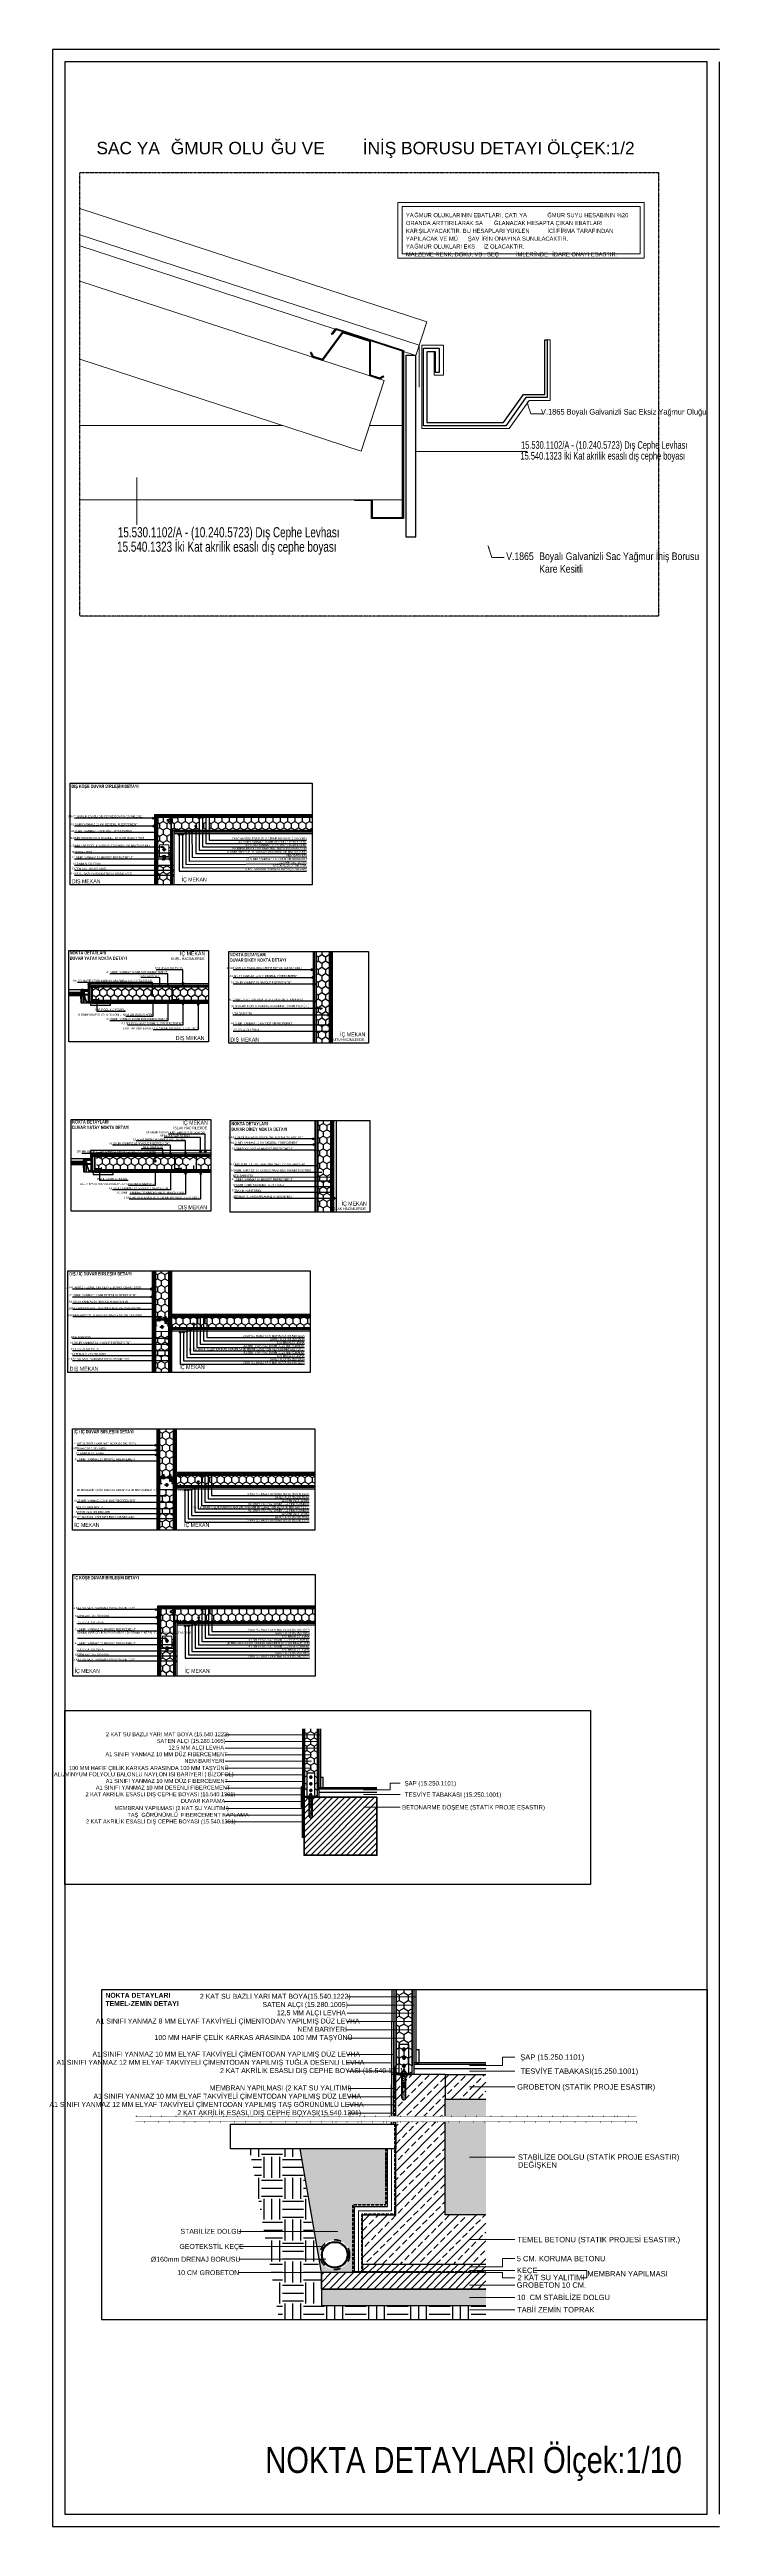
# Model space of a CAD drawing. Header units: centimetres. Extents: x -373760 to 14750, y -122502 to 29584.
# Drawn here: x -182471 to -174355, y -86589 to -56589 of the extents above; entities that cross this region are included whole.
import ezdxf
from ezdxf.enums import TextEntityAlignment as Align

# ---------------------------------------------------------------- set-up
doc = ezdxf.new("R2010")
doc.units = ezdxf.units.CM
for name, pattern in [('ACAD_ISO03W100', [30, 12, -18]), ('ACAD_ISO07W100', [3, 0, -3]), ('Dash', [6, 3, -3]), ('DASHED2', [0.375, 0.25, -0.125]), ('HIDDEN2', [0.1875, 0.125, -0.0625]), ('OGLT0', [10, 4.5, -2.2, 1.1, -2.2])]:
    doc.linetypes.add(name, pattern=pattern)
for name, color, linetype, lineweight in [('-_Yazı_malzeme_DOSEME-Karo mozaik', 13, 'Continuous', 15), ('-ÖLÇÜ İÇ', 31, 'Continuous', 5), ('5', 5, 'Continuous', 5), ('_BCT', 1, 'Continuous', 35), ('Aluminum bubble wrap', 2, 'Dash', 13), ('Bolt', 7, 'Continuous', 0), ('celik', 7, 'Continuous', 40), ('fibercement', 101, 'Continuous', 0), ('ince', 116, 'Continuous', 9), ('isolation', 32, 'BATTING', 0), ('İNCE', 1, 'Continuous', 15), ('İZDÜŞÜM', 252, 'DASHED2', 25), ('olçü', 7, 'Continuous', 25), ('Part', 1, 'Continuous', 0), ('Part_Hidden', 7, 'Continuous', 0), ('SAC', 165, 'Continuous', 13), ('TARAMA-tugba', 21, 'Continuous', 15), ('YAZI', 5, 'Continuous', 0), ('Z-DIMENSIONS', 1, 'Continuous', 0), ('ZIRHLI BETOPAN 12', 137, 'Continuous', 15)]:
    doc.layers.add(name, color=color, linetype=linetype, lineweight=lineweight)
for name, color, linetype in [('02-KR', 130, 'Continuous'), ('CER', 4, 'Continuous'), ('KAPI-PLAN', 7, 'Continuous'), ('MS-YAZI', 7, 'Continuous'), ('OLUK', 144, 'Continuous'), ('PENCERE-PLAN', 1, 'Continuous'), ('Tarama', 253, 'Continuous'), ('TEFRIS', 11, 'Continuous')]:
    doc.layers.add(name, color=color, linetype=linetype)
doc.styles.add('ARC-01', font='arial.ttf')
doc.styles.add('ARIAL', font='arial.ttf')
doc.styles.add('AURA Swiss CnBT', font='swissc.ttf')
doc.styles.add('ROMANS', font='', dxfattribs={"width": 0.8})
doc.styles.get("Standard").update_dxf_attribs({"font": 'arial.ttf'})
doc.styles.add('style1', font='arial.ttf')
doc.styles.add('TROMANS', font='arial.ttf', dxfattribs={"width": 0.75})
doc.styles.add('Y50', font='arial.ttf', dxfattribs={"width": 0.8, "height": 10})
doc.styles.add('YAZI', font='arial.ttf', dxfattribs={"height": 34})
doc.styles.get('ROMANS').set_extended_font_data('VNI-Avo')
doc.linetypes.add('BATTING', pattern='A,0.00254,-2.54,[134,ltypeshp.shx,S=2.54,R=0,X=-2.54,Y=0],-5.08,[134,ltypeshp.shx,S=2.54,R=180,X=2.54,Y=0],-2.54', length=10.16254)
doc.dimstyles.new('-', dxfattribs={"dimtxt": 10, "dimasz": 5, "dimexe": 5, "dimexo": 5, "dimgap": 3, "dimtad": 1, "dimdec": 1, "dimdsep": 46, "dimtxsty": 'Standard', "dimsah": 1, "dimcen": 0, "dimclrd": 256, "dimclre": 256, "dimclrt": 3, "dimadec": 0, "dimazin": 0, "dimtfac": 0.2, "dimtdec": 1, "dimtix": 1, "dimtofl": 0, "dimtmove": 2, "dimatfit": 3, "dimfxl": 1, "dimtolj": 1, "dimarcsym": 0})
pattern_1 = [(270, (-232251.9, -52986.264), (44.330823, -76.78324), [51.18883, -102.37765]), (30, (-232251.9, -52986.264), (44.330824, 76.78324), [51.18883, -102.37765]), (330, (-232251.9, -52986.264), (88.661647, -2e-07), [-102.37765, 51.18883])]
pattern_2 = [(270, (-232217.217, -63962.663), (44.330823, -76.78324), [51.18883, -102.37765]), (30, (-232217.217, -63962.663), (44.330824, 76.78324), [51.18883, -102.37765]), (330, (-232217.217, -63962.663), (88.661647, -2e-07), [-102.37765, 51.18883])]
pattern_3 = [(45, (-649550.18, 331178.696), (-44.9012806, 44.9012806), [])]

# ---------------------------------------------------------------- blocks, each defined once
blk = doc.blocks.new('*A719')
at = {"layer": 'Bolt'}
blk.add_hatch(color=256, dxfattribs=at).paths.add_polyline_path([(3811.5, 827.7), (3811.5, 827.3), (3810.1, 827.3), (3810.1, 827.7)], flags=17)
at = {"layer": 'Bolt', "linetype": 'Continuous', "lineweight": 0}
for p, q in [((3810.1, 827.7), (3810.1, 827.3)), ((3811.5, 827.7), (3811.5, 827.3))]:
    blk.add_line(p, q, dxfattribs=at)
blk = doc.blocks.new('*A720')
at = {"layer": 'Bolt'}
blk.add_hatch(color=256, dxfattribs=at).paths.add_polyline_path([(3811.4, 827.3), (3811.4, 827.1), (3810.1, 827.1), (3810.1, 827.3)], flags=17)
at = {"layer": 'Bolt', "linetype": 'Continuous', "lineweight": 0}
for p, q in [((3810.1, 827.3), (3810.1, 827.1)), ((3811.4, 827.3), (3811.4, 827.1))]:
    blk.add_line(p, q, dxfattribs=at)
blk = doc.blocks.new('RTYTYR')
at = {"layer": 'Bolt', "color": 2}
for p, q in [((10129, -193), (10129, -194)), ((10129, -193), (10154, -193)), ((10129, -194), (10154, -194)), ((10130, -191), (10130, -184)), ((10133, -183), (10150, -183)), ((10133, -183), (10150, -183)), ((10135, -266), (10134, -281)), ((10134, -281), (10149, -281)), ((10136, -174), (10135, -174)), ((10135, -174), (10136, -175)), ((10135, -174), (10147, -176)), ((10136, -175), (10135, -176)), ((10135, -176), (10136, -177)), ((10147, -178), (10135, -176)), ((10136, -177), (10135, -178)), ((10135, -178), (10136, -178)), ((10136, -178), (10135, -179)), ((10135, -178), (10147, -179)), ((10135, -179), (10136, -180)), ((10147, -181), (10135, -179)), ((10136, -180), (10135, -181)), ((10135, -181), (10136, -182)), ((10135, -181), (10147, -182)), ((10136, -182), (10135, -182)), ((10135, -182), (10136, -183)), ((10136, -195), (10135, -194)), ((10135, -196), (10147, -194)), ((10135, -196), (10136, -195)), ((10136, -197), (10135, -196)), ((10147, -196), (10135, -197)), ((10136, -198), (10135, -197)), ((10135, -197), (10136, -197)), ((10135, -199), (10147, -197)), ((10135, -199), (10136, -198)), ((10136, -200), (10135, -199)), ((10147, -199), (10135, -201)), ((10135, -201), (10136, -200)), ((10135, -202), (10136, -201)), ((10136, -201), (10135, -201)), ((10135, -202), (10147, -201)), ((10136, -203), (10135, -202)), ((10135, -204), (10147, -202)), ((10135, -204), (10136, -203)), ((10136, -205), (10135, -204)), ((10135, -205), (10147, -204)), ((10135, -205), (10136, -205)), ((10136, -206), (10135, -205)), ((10135, -206), (10147, -206)), ((10135, -206), (10135, -259)), ((10147, -259), (10135, -259)), ((10147, -266), (10135, -266)), ((10135, -281), (10135, -306)), ((10136, -174), (10147, -174)), ((10146, -177), (10136, -175)), ((10136, -177), (10146, -178)), ((10146, -180), (10136, -178)), ((10136, -180), (10146, -182)), ((10136, -182), (10143, -183)), ((10136, -191), (10136, -184)), ((10136, -195), (10141, -194)), ((10136, -197), (10146, -195)), ((10146, -197), (10136, -198)), ((10136, -200), (10146, -198)), ((10146, -200), (10136, -201)), ((10146, -201), (10136, -203)), ((10146, -203), (10136, -205)), ((10146, -205), (10136, -206)), ((10136, -266), (10136, -259)), ((10142, -271), (10138, -274)), ((10138, -274), (10143, -277)), ((10139, -174), (10146, -175)), ((10139, -266), (10142, -271)), ((10140, -266), (10143, -271)), ((10143, -271), (10140, -274)), ((10140, -274), (10144, -277)), ((10141, -206), (10147, -205)), ((10143, -277), (10143, -281)), ((10144, -277), (10144, -281)), ((10147, -174), (10145, -174)), ((10147, -174), (10146, -175)), ((10146, -175), (10147, -176)), ((10147, -176), (10146, -177)), ((10146, -177), (10147, -178)), ((10146, -178), (10147, -179)), ((10147, -178), (10146, -178)), ((10147, -179), (10146, -180)), ((10146, -180), (10147, -181)), ((10147, -181), (10146, -182)), ((10146, -182), (10147, -182)), ((10146, -195), (10147, -194)), ((10147, -196), (10146, -195)), ((10146, -197), (10147, -196)), ((10146, -198), (10147, -197)), ((10147, -197), (10146, -197)), ((10147, -199), (10146, -198)), ((10146, -200), (10147, -199)), ((10147, -201), (10146, -200)), ((10146, -201), (10147, -201)), ((10147, -202), (10146, -201)), ((10146, -203), (10147, -202)), ((10147, -204), (10146, -203)), ((10146, -205), (10147, -204)), ((10147, -205), (10146, -205)), ((10146, -206), (10147, -205)), ((10146, -259), (10146, -266)), ((10147, -174), (10147, -174)), ((10147, -182), (10147, -183)), ((10147, -184), (10147, -191)), ((10147, -206), (10147, -259)), ((10149, -281), (10147, -266)), ((10147, -281), (10147, -306)), ((10152, -184), (10152, -191)), ((10154, -194), (10154, -193)), ((10135, -306), (10147, -306)), ((10141, -309), (10135, -306)), ((10147, -306), (10141, -309))]:
    blk.add_line(p, q, dxfattribs=at)
for centre in [(10137, -208), (10138, -226), (10139, -239), (10139, -255), (10140, -215), (10142, -249), (10144, -208), (10145, -232), (10146, -218)]:
    blk.add_circle(centre, 1, dxfattribs=at)
for centre, radius, start, end in [((10133, -186), 3.27, 32.7791, 147.2209), ((10133, -189), 3.27, 212.7791, 327.2209), ((10141, -193), 10.8, 59.4898, 120.5102), ((10141, -182), 10.8, 239.4898, 300.5102), ((10147, -239), 1, 95.1062, 264.8938), ((10147, -253), 1, 100.6312, 259.3688), ((10150, -186), 3.27, 32.7791, 147.2209), ((10150, -189), 3.27, 212.7791, 327.2209)]:
    blk.add_arc(centre, radius, start, end, dxfattribs=at)
blk = doc.blocks.new('*A721')
at = {"layer": 'Bolt'}
blk.add_hatch(color=256, dxfattribs=at).paths.add_polyline_path([(109, 229), (109, 230), (109, 230), (109, 230), (109, 230), (109, 230), (109, 230), (109, 230), (109, 230), (109, 230), (109, 230), (109, 230), (109, 230), (109, 231), (109, 231), (109, 231), (109, 231), (109, 231), (109, 231), (109, 231), (109, 231), (109, 231), (109, 231), (109, 231), (109, 231), (109, 232), (110, 232), (110, 232), (110, 232), (110, 232), (110, 232), (110, 232), (110, 232), (110, 232), (110, 232), (110, 232), (110, 232), (110, 232), (110, 233), (110, 233), (110, 233), (110, 233), (110, 233), (110, 233), (110, 233), (110, 233), (110, 233), (110, 233), (110, 233), (110, 233), (110, 233), (111, 234), (111, 234), (111, 234), (111, 234), (111, 234), (111, 234), (111, 234), (111, 234), (111, 234), (111, 234), (111, 234), (111, 234), (111, 234), (111, 234), (111, 234), (111, 234), (111, 235), (111, 235), (112, 235), (112, 235), (112, 235), (112, 235), (112, 235), (112, 235), (112, 235), (112, 235), (112, 235), (112, 235), (112, 235), (112, 235), (112, 235), (112, 235), (113, 235), (113, 235), (113, 235), (113, 235), (113, 236), (113, 236), (113, 236), (113, 236), (113, 236), (113, 236), (113, 236), (113, 236), (113, 236), (114, 236), (114, 236), (114, 236), (114, 236), (114, 236), (114, 236), (114, 236), (114, 236), (114, 236), (114, 236), (114, 236), (114, 236), (115, 236), (115, 236), (115, 236), (115, 236), (115, 236), (115, 236), (115, 236), (115, 236), (115, 236), (115, 236), (115, 236), (115, 236), (116, 236), (116, 236), (116, 236), (116, 236), (116, 236), (116, 236), (116, 236), (116, 236), (116, 236), (116, 236), (116, 236), (116, 236), (117, 236), (117, 236), (117, 236), (117, 236), (117, 236), (117, 236), (117, 236), (117, 236), (117, 236), (117, 236), (117, 236), (117, 236), (118, 236), (118, 236), (118, 236), (118, 236), (118, 236), (118, 236), (118, 236), (118, 236), (118, 236), (118, 236), (118, 236), (118, 236), (119, 236), (119, 236), (119, 236), (119, 236), (119, 236), (119, 236), (119, 236), (119, 236), (119, 236), (119, 236), (119, 236), (119, 236), (120, 235), (120, 235), (120, 235), (120, 235), (120, 235), (120, 235), (120, 235), (120, 235), (120, 235), (120, 235), (120, 235), (120, 235), (120, 235), (120, 235), (121, 235), (121, 235), (121, 235), (121, 235), (121, 235), (121, 235), (121, 234), (121, 234), (121, 234), (121, 234), (121, 234), (121, 234), (121, 234), (121, 234), (121, 234), (121, 234), (121, 234), (122, 234), (122, 234), (122, 234), (122, 234), (122, 234), (122, 233), (122, 233), (122, 233), (122, 233), (122, 233), (122, 233), (122, 233), (122, 233), (122, 233), (122, 233), (122, 233), (122, 233), (122, 233), (122, 232), (122, 232), (122, 232), (122, 232), (123, 232), (123, 232), (123, 232), (123, 232), (123, 232), (123, 232), (123, 232), (123, 232), (123, 232), (123, 231), (123, 231), (123, 231), (123, 231), (123, 231), (123, 231), (123, 231), (123, 231), (123, 231), (123, 231), (123, 231), (123, 231), (123, 230), (123, 230), (123, 230), (123, 230), (123, 230), (123, 230), (123, 230), (123, 230), (123, 230), (123, 230), (123, 230), (123, 230), (123, 229), (123, 229), (123, 229), (123, 229), (123, 229), (123, 229), (123, 229), (123, 229), (123, 229), (123, 229), (123, 229), (123, 228), (123, 228), (123, 228), (123, 228), (123, 228), (123, 228), (123, 228), (123, 228), (123, 228), (123, 228), (123, 228), (123, 228), (123, 227), (123, 227), (123, 227), (123, 227), (123, 227), (123, 227), (123, 227), (123, 227), (123, 227), (123, 227), (123, 227), (123, 227), (123, 227), (122, 226), (122, 226), (122, 226), (122, 226), (122, 226), (122, 226), (122, 226), (122, 226), (122, 226), (122, 226), (122, 226), (122, 226), (122, 226), (122, 225), (122, 225), (122, 225), (122, 225), (122, 225), (122, 225), (122, 225), (122, 225), (122, 225), (121, 225), (121, 225), (121, 225), (121, 225), (121, 225), (121, 225), (121, 224), (121, 224), (121, 224), (121, 224), (121, 224), (121, 224), (121, 224), (121, 224), (121, 224), (121, 224), (121, 224), (120, 224), (120, 224), (120, 224), (120, 224), (120, 224), (120, 224), (120, 224), (120, 223), (120, 223), (120, 223), (120, 223), (120, 223), (120, 223), (120, 223), (119, 223), (119, 223), (119, 223), (119, 223), (119, 223), (119, 223), (119, 223), (119, 223), (119, 223), (119, 223), (119, 223), (119, 223), (118, 223), (118, 223), (118, 223), (118, 223), (118, 223), (118, 223), (118, 223), (118, 223), (118, 223), (118, 223), (118, 223), (118, 222), (117, 222), (117, 222), (117, 222), (117, 222), (117, 222), (117, 222), (117, 222), (117, 222), (117, 222), (117, 222), (117, 222), (117, 222), (116, 222), (116, 222), (116, 222), (116, 222), (116, 222), (116, 222), (116, 222), (116, 222), (116, 222), (116, 222), (116, 222), (116, 222), (115, 222), (115, 222), (115, 222), (115, 222), (115, 222), (115, 222), (115, 222), (115, 222), (115, 222), (115, 222), (115, 223), (115, 223), (114, 223), (114, 223), (114, 223), (114, 223), (114, 223), (114, 223), (114, 223), (114, 223), (114, 223), (114, 223), (114, 223), (114, 223), (113, 223), (113, 223), (113, 223), (113, 223), (113, 223), (113, 223), (113, 223), (113, 223), (113, 223), (113, 223), (113, 223), (113, 223), (113, 223), (112, 223), (112, 223), (112, 223), (112, 224), (112, 224), (112, 224), (112, 224), (112, 224), (112, 224), (112, 224), (112, 224), (112, 224), (112, 224), (112, 224), (111, 224), (111, 224), (111, 224), (111, 224), (111, 224), (111, 224), (111, 224), (111, 225), (111, 225), (111, 225), (111, 225), (111, 225), (111, 225), (111, 225), (111, 225), (111, 225), (111, 225), (111, 225), (110, 225), (110, 225), (110, 225), (110, 225), (110, 226), (110, 226), (110, 226), (110, 226), (110, 226), (110, 226), (110, 226), (110, 226), (110, 226), (110, 226), (110, 226), (110, 226), (110, 226), (110, 227), (110, 227), (110, 227), (110, 227), (110, 227), (110, 227), (110, 227), (110, 227), (109, 227), (109, 227), (109, 227), (109, 227), (109, 227), (109, 228), (109, 228), (109, 228), (109, 228), (109, 228), (109, 228), (109, 228), (109, 228), (109, 228), (109, 228), (109, 228), (109, 228), (109, 229), (109, 229), (109, 229), (109, 229), (109, 229), (109, 229), (109, 229), (109, 229), (109, 229), (109, 229)], flags=17)
at = {"layer": 'Bolt', "linetype": 'Continuous', "lineweight": 0}
for p, q in [((102, 229), (130, 229)), ((116, 215), (116, 243))]:
    blk.add_line(p, q, dxfattribs=at)
blk = doc.blocks.new('*A499')
at = {"layer": 'Bolt'}
blk.add_hatch(color=256, dxfattribs=at).paths.add_polyline_path([(109, 229), (109, 230), (109, 230), (109, 230), (109, 230), (109, 230), (109, 230), (109, 230), (109, 230), (109, 230), (109, 230), (109, 230), (109, 230), (109, 231), (109, 231), (109, 231), (109, 231), (109, 231), (109, 231), (109, 231), (109, 231), (109, 231), (109, 231), (109, 231), (109, 231), (109, 232), (110, 232), (110, 232), (110, 232), (110, 232), (110, 232), (110, 232), (110, 232), (110, 232), (110, 232), (110, 232), (110, 232), (110, 232), (110, 233), (110, 233), (110, 233), (110, 233), (110, 233), (110, 233), (110, 233), (110, 233), (110, 233), (110, 233), (110, 233), (110, 233), (110, 233), (111, 234), (111, 234), (111, 234), (111, 234), (111, 234), (111, 234), (111, 234), (111, 234), (111, 234), (111, 234), (111, 234), (111, 234), (111, 234), (111, 234), (111, 234), (111, 234), (111, 235), (111, 235), (112, 235), (112, 235), (112, 235), (112, 235), (112, 235), (112, 235), (112, 235), (112, 235), (112, 235), (112, 235), (112, 235), (112, 235), (112, 235), (112, 235), (113, 235), (113, 235), (113, 235), (113, 235), (113, 236), (113, 236), (113, 236), (113, 236), (113, 236), (113, 236), (113, 236), (113, 236), (113, 236), (114, 236), (114, 236), (114, 236), (114, 236), (114, 236), (114, 236), (114, 236), (114, 236), (114, 236), (114, 236), (114, 236), (114, 236), (115, 236), (115, 236), (115, 236), (115, 236), (115, 236), (115, 236), (115, 236), (115, 236), (115, 236), (115, 236), (115, 236), (115, 236), (116, 236), (116, 236), (116, 236), (116, 236), (116, 236), (116, 236), (116, 236), (116, 236), (116, 236), (116, 236), (116, 236), (116, 236), (117, 236), (117, 236), (117, 236), (117, 236), (117, 236), (117, 236), (117, 236), (117, 236), (117, 236), (117, 236), (117, 236), (117, 236), (118, 236), (118, 236), (118, 236), (118, 236), (118, 236), (118, 236), (118, 236), (118, 236), (118, 236), (118, 236), (118, 236), (118, 236), (119, 236), (119, 236), (119, 236), (119, 236), (119, 236), (119, 236), (119, 236), (119, 236), (119, 236), (119, 236), (119, 236), (119, 236), (120, 235), (120, 235), (120, 235), (120, 235), (120, 235), (120, 235), (120, 235), (120, 235), (120, 235), (120, 235), (120, 235), (120, 235), (120, 235), (120, 235), (121, 235), (121, 235), (121, 235), (121, 235), (121, 235), (121, 235), (121, 234), (121, 234), (121, 234), (121, 234), (121, 234), (121, 234), (121, 234), (121, 234), (121, 234), (121, 234), (121, 234), (122, 234), (122, 234), (122, 234), (122, 234), (122, 234), (122, 233), (122, 233), (122, 233), (122, 233), (122, 233), (122, 233), (122, 233), (122, 233), (122, 233), (122, 233), (122, 233), (122, 233), (122, 233), (122, 232), (122, 232), (122, 232), (122, 232), (123, 232), (123, 232), (123, 232), (123, 232), (123, 232), (123, 232), (123, 232), (123, 232), (123, 232), (123, 231), (123, 231), (123, 231), (123, 231), (123, 231), (123, 231), (123, 231), (123, 231), (123, 231), (123, 231), (123, 231), (123, 231), (123, 230), (123, 230), (123, 230), (123, 230), (123, 230), (123, 230), (123, 230), (123, 230), (123, 230), (123, 230), (123, 230), (123, 230), (123, 229), (123, 229), (123, 229), (123, 229), (123, 229), (123, 229), (123, 229), (123, 229), (123, 229), (123, 229), (123, 229), (123, 228), (123, 228), (123, 228), (123, 228), (123, 228), (123, 228), (123, 228), (123, 228), (123, 228), (123, 228), (123, 228), (123, 228), (123, 227), (123, 227), (123, 227), (123, 227), (123, 227), (123, 227), (123, 227), (123, 227), (123, 227), (123, 227), (123, 227), (123, 227), (123, 227), (122, 226), (122, 226), (122, 226), (122, 226), (122, 226), (122, 226), (122, 226), (122, 226), (122, 226), (122, 226), (122, 226), (122, 226), (122, 226), (122, 225), (122, 225), (122, 225), (122, 225), (122, 225), (122, 225), (122, 225), (122, 225), (122, 225), (121, 225), (121, 225), (121, 225), (121, 225), (121, 225), (121, 225), (121, 224), (121, 224), (121, 224), (121, 224), (121, 224), (121, 224), (121, 224), (121, 224), (121, 224), (121, 224), (121, 224), (120, 224), (120, 224), (120, 224), (120, 224), (120, 224), (120, 224), (120, 224), (120, 223), (120, 223), (120, 223), (120, 223), (120, 223), (120, 223), (120, 223), (119, 223), (119, 223), (119, 223), (119, 223), (119, 223), (119, 223), (119, 223), (119, 223), (119, 223), (119, 223), (119, 223), (119, 223), (118, 223), (118, 223), (118, 223), (118, 223), (118, 223), (118, 223), (118, 223), (118, 223), (118, 223), (118, 223), (118, 223), (118, 222), (117, 222), (117, 222), (117, 222), (117, 222), (117, 222), (117, 222), (117, 222), (117, 222), (117, 222), (117, 222), (117, 222), (117, 222), (116, 222), (116, 222), (116, 222), (116, 222), (116, 222), (116, 222), (116, 222), (116, 222), (116, 222), (116, 222), (116, 222), (116, 222), (115, 222), (115, 222), (115, 222), (115, 222), (115, 222), (115, 222), (115, 222), (115, 222), (115, 222), (115, 222), (115, 223), (115, 223), (114, 223), (114, 223), (114, 223), (114, 223), (114, 223), (114, 223), (114, 223), (114, 223), (114, 223), (114, 223), (114, 223), (114, 223), (113, 223), (113, 223), (113, 223), (113, 223), (113, 223), (113, 223), (113, 223), (113, 223), (113, 223), (113, 223), (113, 223), (113, 223), (113, 223), (112, 223), (112, 223), (112, 223), (112, 224), (112, 224), (112, 224), (112, 224), (112, 224), (112, 224), (112, 224), (112, 224), (112, 224), (112, 224), (112, 224), (111, 224), (111, 224), (111, 224), (111, 224), (111, 224), (111, 224), (111, 224), (111, 225), (111, 225), (111, 225), (111, 225), (111, 225), (111, 225), (111, 225), (111, 225), (111, 225), (111, 225), (111, 225), (110, 225), (110, 225), (110, 225), (110, 225), (110, 226), (110, 226), (110, 226), (110, 226), (110, 226), (110, 226), (110, 226), (110, 226), (110, 226), (110, 226), (110, 226), (110, 226), (110, 226), (110, 227), (110, 227), (110, 227), (110, 227), (110, 227), (110, 227), (110, 227), (110, 227), (109, 227), (109, 227), (109, 227), (109, 227), (109, 227), (109, 228), (109, 228), (109, 228), (109, 228), (109, 228), (109, 228), (109, 228), (109, 228), (109, 228), (109, 228), (109, 228), (109, 228), (109, 229), (109, 229), (109, 229), (109, 229), (109, 229), (109, 229), (109, 229), (109, 229), (109, 229), (109, 229)], flags=17)
at = {"layer": 'Bolt', "linetype": 'Continuous', "lineweight": 0}
for p, q in [((102, 229), (130, 229)), ((116, 215), (116, 243))]:
    blk.add_line(p, q, dxfattribs=at)
blk = doc.blocks.new('ankraj-1')
at = {"layer": 'Bolt', "color": 4}
for p, q in [((2206674, -2606775), (2206696, -2606775)), ((2206674, -2606777), (2206674, -2606775)), ((2206674, -2606777), (2206696, -2606777)), ((2206676, -2606774), (2206676, -2606768)), ((2206676, -2606788), (2206676, -2606783)), ((2206676, -2606783), (2206694, -2606783)), ((2206678, -2606767), (2206692, -2606767)), ((2206678, -2606767), (2206692, -2606767)), ((2206678, -2606775), (2206692, -2606775)), ((2206678, -2606789), (2206692, -2606789)), ((2206680, -2606756), (2206690, -2606756)), ((2206680, -2606756), (2206681, -2606757)), ((2206690, -2606757), (2206680, -2606756)), ((2206681, -2606757), (2206680, -2606757)), ((2206680, -2606757), (2206681, -2606758)), ((2206680, -2606757), (2206690, -2606759)), ((2206681, -2606758), (2206680, -2606759)), ((2206680, -2606759), (2206681, -2606759)), ((2206681, -2606759), (2206680, -2606760)), ((2206690, -2606760), (2206680, -2606759)), ((2206680, -2606760), (2206681, -2606761)), ((2206680, -2606760), (2206690, -2606761)), ((2206681, -2606761), (2206680, -2606761)), ((2206680, -2606761), (2206681, -2606762)), ((2206690, -2606763), (2206680, -2606761)), ((2206681, -2606762), (2206680, -2606763)), ((2206680, -2606763), (2206681, -2606763)), ((2206681, -2606763), (2206680, -2606764)), ((2206680, -2606763), (2206690, -2606764)), ((2206680, -2606764), (2206681, -2606765)), ((2206690, -2606765), (2206680, -2606764)), ((2206681, -2606765), (2206680, -2606765)), ((2206680, -2606765), (2206681, -2606766)), ((2206680, -2606765), (2206690, -2606767)), ((2206681, -2606766), (2206680, -2606767)), ((2206680, -2606767), (2206680, -2606767)), ((2206680, -2606774), (2206680, -2606768)), ((2206680, -2606775), (2206680, -2606775)), ((2206680, -2606783), (2206680, -2606777)), ((2206680, -2606788), (2206680, -2606783)), ((2206681, -2606757), (2206689, -2606758)), ((2206689, -2606759), (2206681, -2606758)), ((2206681, -2606759), (2206689, -2606761)), ((2206689, -2606762), (2206681, -2606761)), ((2206681, -2606762), (2206689, -2606763)), ((2206689, -2606765), (2206681, -2606763)), ((2206681, -2606765), (2206689, -2606766)), ((2206681, -2606766), (2206686, -2606767)), ((2206689, -2606757), (2206685, -2606756)), ((2206689, -2606757), (2206690, -2606756)), ((2206689, -2606757), (2206690, -2606757)), ((2206690, -2606757), (2206689, -2606758)), ((2206689, -2606758), (2206690, -2606759)), ((2206689, -2606759), (2206690, -2606760)), ((2206690, -2606759), (2206689, -2606759)), ((2206690, -2606760), (2206689, -2606761)), ((2206689, -2606761), (2206690, -2606761)), ((2206690, -2606761), (2206689, -2606762)), ((2206689, -2606762), (2206690, -2606763)), ((2206689, -2606763), (2206690, -2606764)), ((2206690, -2606763), (2206689, -2606763)), ((2206690, -2606764), (2206689, -2606765)), ((2206689, -2606765), (2206690, -2606765)), ((2206690, -2606765), (2206689, -2606766)), ((2206689, -2606766), (2206690, -2606767)), ((2206689, -2606768), (2206689, -2606774)), ((2206689, -2606788), (2206689, -2606783)), ((2206690, -2606767), (2206690, -2606767)), ((2206690, -2606775), (2206690, -2606775)), ((2206690, -2606783), (2206690, -2606777)), ((2206694, -2606768), (2206694, -2606774)), ((2206694, -2606783), (2206694, -2606788)), ((2206696, -2606777), (2206696, -2606775)), ((2206724, -2606775), (2206746, -2606775)), ((2206724, -2606777), (2206724, -2606775)), ((2206724, -2606777), (2206746, -2606777)), ((2206726, -2606774), (2206726, -2606768)), ((2206726, -2606788), (2206726, -2606783)), ((2206726, -2606783), (2206744, -2606783)), ((2206728, -2606767), (2206742, -2606767)), ((2206728, -2606767), (2206742, -2606767)), ((2206728, -2606775), (2206742, -2606775)), ((2206728, -2606789), (2206742, -2606789)), ((2206730, -2606756), (2206740, -2606756)), ((2206730, -2606756), (2206731, -2606757)), ((2206740, -2606757), (2206730, -2606756)), ((2206731, -2606757), (2206730, -2606757)), ((2206730, -2606757), (2206731, -2606758)), ((2206730, -2606757), (2206740, -2606759)), ((2206731, -2606758), (2206730, -2606759)), ((2206730, -2606759), (2206731, -2606759)), ((2206731, -2606759), (2206730, -2606760)), ((2206740, -2606760), (2206730, -2606759)), ((2206730, -2606760), (2206731, -2606761)), ((2206730, -2606760), (2206740, -2606761)), ((2206731, -2606761), (2206730, -2606761)), ((2206730, -2606761), (2206731, -2606762)), ((2206740, -2606763), (2206730, -2606761)), ((2206731, -2606762), (2206730, -2606763)), ((2206730, -2606763), (2206731, -2606763)), ((2206731, -2606763), (2206730, -2606764)), ((2206730, -2606763), (2206740, -2606764)), ((2206730, -2606764), (2206731, -2606765)), ((2206740, -2606765), (2206730, -2606764)), ((2206731, -2606765), (2206730, -2606765)), ((2206730, -2606765), (2206731, -2606766)), ((2206730, -2606765), (2206740, -2606767)), ((2206731, -2606766), (2206730, -2606767)), ((2206730, -2606767), (2206730, -2606767)), ((2206730, -2606774), (2206730, -2606768)), ((2206730, -2606775), (2206730, -2606775)), ((2206730, -2606783), (2206730, -2606777)), ((2206730, -2606788), (2206730, -2606783)), ((2206731, -2606757), (2206739, -2606758)), ((2206739, -2606759), (2206731, -2606758)), ((2206731, -2606759), (2206739, -2606761)), ((2206739, -2606762), (2206731, -2606761)), ((2206731, -2606762), (2206739, -2606763)), ((2206739, -2606765), (2206731, -2606763)), ((2206731, -2606765), (2206739, -2606766)), ((2206731, -2606766), (2206736, -2606767)), ((2206739, -2606757), (2206735, -2606756)), ((2206739, -2606757), (2206740, -2606756)), ((2206739, -2606757), (2206740, -2606757)), ((2206740, -2606757), (2206739, -2606758)), ((2206739, -2606758), (2206740, -2606759)), ((2206739, -2606759), (2206740, -2606760)), ((2206740, -2606759), (2206739, -2606759)), ((2206740, -2606760), (2206739, -2606761)), ((2206739, -2606761), (2206740, -2606761)), ((2206740, -2606761), (2206739, -2606762)), ((2206739, -2606762), (2206740, -2606763)), ((2206739, -2606763), (2206740, -2606764)), ((2206740, -2606763), (2206739, -2606763)), ((2206740, -2606764), (2206739, -2606765)), ((2206739, -2606765), (2206740, -2606765)), ((2206740, -2606765), (2206739, -2606766)), ((2206739, -2606766), (2206740, -2606767)), ((2206739, -2606768), (2206739, -2606774)), ((2206739, -2606788), (2206739, -2606783)), ((2206740, -2606767), (2206740, -2606767)), ((2206740, -2606775), (2206740, -2606775)), ((2206740, -2606783), (2206740, -2606777)), ((2206744, -2606768), (2206744, -2606774)), ((2206744, -2606783), (2206744, -2606788)), ((2206746, -2606777), (2206746, -2606775))]:
    blk.add_line(p, q, dxfattribs=at)
at = {"layer": 'Bolt', "color": 2}
blk.add_lwpolyline([(2206704, -2606824), (2206699, -2606834), (2206704, -2606843), (2206715, -2606843), (2206721, -2606834), (2206715, -2606824)], close=True, dxfattribs=at)
for radius in [9.53, 5.5]:
    blk.add_circle((2206710, -2606834), radius, dxfattribs=at)
at = {"layer": 'Bolt', "color": 2, "linetype": 'Continuous', "lineweight": 0}
blk.add_circle((2206710, -2606834), 7, dxfattribs=at)
at = {"layer": 'Bolt', "color": 4}
for centre, radius, start, end in [((2206678, -2606770), 2.73, 32.7791, 147.2209), ((2206678, -2606772), 2.73, 212.7791, 327.2209), ((2206678, -2606787), 2.73, 212.7791, 327.2209), ((2206685, -2606776), 9.03, 59.4898, 120.5102), ((2206685, -2606766), 9.03, 239.4898, 300.5102), ((2206685, -2606780), 9.03, 239.4898, 300.5102), ((2206692, -2606770), 2.73, 32.7791, 147.2209), ((2206692, -2606772), 2.73, 212.7791, 327.2209), ((2206692, -2606787), 2.73, 212.7791, 327.2209), ((2206728, -2606770), 2.73, 32.7791, 147.2209), ((2206728, -2606772), 2.73, 212.7791, 327.2209), ((2206728, -2606787), 2.73, 212.7791, 327.2209), ((2206735, -2606776), 9.03, 59.4898, 120.5102), ((2206735, -2606766), 9.03, 239.4898, 300.5102), ((2206735, -2606780), 9.03, 239.4898, 300.5102), ((2206742, -2606770), 2.73, 32.7791, 147.2209), ((2206742, -2606772), 2.73, 212.7791, 327.2209), ((2206742, -2606787), 2.73, 212.7791, 327.2209)]:
    blk.add_arc(centre, radius, start, end, dxfattribs=at)
at = {"layer": 'Bolt', "color": 2}
for start, end in [(30, 150), (210, 330)]:
    blk.add_arc((2206710, -2606834), 6, start, end, dxfattribs=at)
at = {"layer": 'Part', "color": 11, "linetype": 'Continuous', "lineweight": 9}
for p, q in [((2206655, -2606779), (2206655, -2606869)), ((2206765, -2606779), (2206655, -2606779)), ((2206655, -2606869), (2206765, -2606869)), ((2206765, -2606869), (2206765, -2606779))]:
    blk.add_line(p, q, dxfattribs=at)
at = {"layer": 'Part_Hidden', "color": 20, "linetype": 'HIDDEN2', "lineweight": 9}
blk.add_line((2206655, -2606783), (2206765, -2606783), dxfattribs=at)
at = {"lineweight": 0}
blk.add_blockref('*A499', (2206594, -2607063), dxfattribs=at)
blk = doc.blocks.new('ERP70003', base_point=(0, -0.299646))
at = {"color": 1, "linetype": 'Continuous'}
for p, q in [((-7.004034, 1.480354), (-6.264555, 2.219833)), ((-6.098671, 2.134374), (-3.807703, -0.156594)), ((-5.769407, 0.59366), (-4.8645, 1.498567)), ((-4.700477, -0.45873), (-3.411097, 0.830651)), ((-2.557619, 0.714642), (-1.328874, -0.514102)), ((-2.47647, -0.356043), (-1.543613, 0.576814)), ((-0.944009, -0.944903), (0.130151, 0.129258)), ((-0.04973, 0.328074), (0.105599, 0.172745)), ((-7.641225, -5.520798), (-3.650477, -1.53005)), ((-7.565873, -4.883705), (-6.721964, -5.727614)), ((-6.434951, -3.893307), (-5.560565, -4.767693)), ((-5.297464, -2.909474), (-4.379982, -3.826956)), ((-4.700477, -1.38514), (-3.650477, -2.43514)), ((-3.99524, -3.996133), (-3.458466, -3.459359)), ((-2.918095, -5.040309), (-2.352341, -4.474555)), ((-1.84095, -6.084484), (-1.211837, -5.455371)), ((-1.363584, -6.843354), (-1.284268, -6.92267)), ((-1.363584, -7.728438), (-1.32199, -7.686844)), ((-1.363584, -9.849758), (0.662091, -7.824083)), ((-1.363584, -8.964674), (-0.153864, -10.174393)), ((-1.32199, -7.686844), (-0.196209, -6.561063)), ((-1.284268, -6.92267), (0.643563, -8.8505)), ((-1.270792, -4.814825), (-1.184479, -4.901138)), ((-1.211837, -5.455371), (-0.514991, -4.758526)), ((-1.184479, -4.901138), (-0.340513, -5.745104)), ((-1.113315, -3.235529), (-1.101685, -3.223899)), ((-1.101685, -3.223899), (-0.833774, -2.955988)), ((-1.085526, -2.878771), (-1.08469, -2.879607)), ((-1.08469, -2.879607), (-0.796275, -3.168021)), ((-0.953495, -0.889481), (0.044844, -1.88782)), ((-0.833774, -2.955988), (0.028832, -2.093382)), ((-0.796275, -3.168021), (-0.108453, -3.855844)), ((-0.514991, -4.758526), (-0.150364, -4.393898)), ((-0.340513, -5.745104), (0.068599, -6.154216)), ((-0.196209, -6.561063), (-0.098144, -6.462999)), ((0.558634, -5.80622), (2.368416, -3.996438)), ((0.786203, -4.7505), (1.786203, -5.7505)), ((1.575666, -9.031829), (4.250136, -6.357359)), ((1.764883, -7.8505), (2.965568, -9.051185)), ((1.959584, -3.802561), (4.250136, -6.093112)), ((2.582393, -5.903782), (3.469432, -5.016743)), ((3.061648, -7.025944), (4.066583, -8.03088))]:
    blk.add_line(p, q, dxfattribs=at)
for points in [[(-1.363584, -10.3), (-1.363584, -8.529457), (-1.363584, -6.758913, 0.202954), (-1.515567, -6.399908), (-4.093142, -3.901227, 0.382283), (-4.493076, -3.885391), (-6.727085, -5.731846, -0.97902), (-7.492505, -4.808003), (-4.804225, -2.482863, 0.217774), (-4.700477, -2.25596), (-4.700477, -0.327929, 0.241531), (-4.825477, -0.08426), (-7.011969, 1.486053, -0.929019), (-6.491317, 2.336653), (-3.624236, 0.859621), (-0.251477, 0.401182, -0.398585), (0.181507, -0.133338), (-0.152958, -4.427202, 0.43717), (0.146136, -4.7505), (1.300136, -4.7505, 0.414214), (1.600136, -4.4505), (1.600136, -4.2005, -0.654513), (2.27202, -3.907108), (4.154049, -5.651175, -0.208815), (4.250136, -5.871219), (4.250136, -7.729781, -0.208815), (4.154049, -7.949825), (2.27202, -9.693892, -0.654513), (1.600136, -9.4005), (1.600136, -9.1505, 0.414214), (1.300136, -8.8505), (0.146136, -8.8505, 0.414214), (-0.153864, -9.1505), (-0.153864, -10.3, -0.414214), (-0.453864, -10.6), (-1.063584, -10.6, -0.414214), (-1.363584, -10.3)], [(-1.08313, -2.848019), (-1.012723, -1.94413), (-0.942316, -1.040242, 0.397511), (-1.373463, -0.505968), (-3.256743, -0.249985, 1.711261), (-3.650477, -0.593822), (-3.650477, -2.890975, 1.062548), (-3.416997, -3.442486), (-1.90115, -4.911936, 0.63496), (-1.223945, -4.655796), (-1.08313, -2.848019)], [(-0.153864, -6.8005, 0.414214), (0.896136, -7.8505), (2.036136, -7.8505, 1), (2.036136, -5.7505), (0.896136, -5.7505, 0.414214), (-0.153864, -6.8005)]]:
    blk.add_lwpolyline(points, format="xyb", close=True, dxfattribs=at)
blk = doc.blocks.new('DS0003')
at = {"color": 1}
for p, q in [((-135, 2768), (-135, 2796)), ((-133, 2796), (-135, 2796)), ((-133, 2768), (-133, 2796)), ((-105, 2796), (-106, 2796)), ((-106, 2796), (-106, 2768)), ((-105, 2796), (-105, 2768)), ((-107, 2766), (-133, 2766)), ((-107, 2767), (-132, 2767))]:
    blk.add_line(p, q, dxfattribs=at)
for centre, radius, start, end in [((-133, 2768), 2, 180, 270), ((-132, 2768), 1, 180, 270), ((-107, 2768), 2, 270, 0), ((-107, 2768), 1, 270, 0)]:
    blk.add_arc(centre, radius, start, end, dxfattribs=at)
blk = doc.blocks.new('_DOTSMALL')
at = {"color": 0, "linetype": 'ByBlock', "const_width": 0.5}
blk.add_lwpolyline([(-0.0625, 0, 1), (0.0625, 0, 1)], format="xyb", close=True, dxfattribs=at)
blk = doc.blocks.new('*D763')
at = {"layer": 'Defpoints', "color": 0, "transparency": 16777216}
for p in [(-180746, -69991), (-180746, -70152), (-180689, -69991)]:
    blk.add_point(p, dxfattribs=at)
at = {"layer": 'olçü', "lineweight": -2, "transparency": 16777216}
for p, q in [((-180741, -69991), (-180684, -69991)), ((-180741, -70152), (-180684, -70152)), ((-180689, -70152), (-180689, -69991))]:
    blk.add_line(p, q, dxfattribs=at)
at = {"layer": 'olçü', "lineweight": -2, "transparency": 16777216, "xscale": 10, "yscale": 10, "zscale": 10}
for p, rotation in [((-180689, -69991), 90), ((-180689, -70152), 270)]:
    blk.add_blockref('_DOTSMALL', p, dxfattribs=dict(at, rotation=rotation))
at = {"layer": 'olçü', "color": 2, "transparency": 16777216, "insert": (-180699, -70071), "char_height": 15, "attachment_point": 5, "rotation": 90, "style": 'style1'}
blk.add_mtext('\\A1;80.6', dxfattribs=at)
blk = doc.blocks.new('*A722')
at = {"layer": 'Bolt'}
blk.add_hatch(color=256, dxfattribs=at).paths.add_polyline_path([(3811.5, 827.7), (3811.5, 827.3), (3810.1, 827.3), (3810.1, 827.7)], flags=17)
at = {"layer": 'Bolt', "linetype": 'Continuous', "lineweight": 0}
for p, q in [((3810.1, 827.7), (3810.1, 827.3)), ((3811.5, 827.7), (3811.5, 827.3))]:
    blk.add_line(p, q, dxfattribs=at)
blk = doc.blocks.new('*A723')
at = {"layer": 'Bolt'}
blk.add_hatch(color=256, dxfattribs=at).paths.add_polyline_path([(3811.4, 827.3), (3811.4, 827.1), (3810.1, 827.1), (3810.1, 827.3)], flags=17)
at = {"layer": 'Bolt', "linetype": 'Continuous', "lineweight": 0}
for p, q in [((3810.1, 827.3), (3810.1, 827.1)), ((3811.4, 827.3), (3811.4, 827.1))]:
    blk.add_line(p, q, dxfattribs=at)

msp = doc.modelspace()

# ---------------------------------------------------------------- hatches: boundary and pattern name
h = msp.add_hatch(color=256)
h.dxf.hatch_style = 1
h.paths.add_polyline_path([(-181218.04, -65888.32), (-181218.04, -65910.18), (-181205.63, -65903.85), (-181211, -65891.91)])
h.paths.add_polyline_path([(-181211, -65891.91), (-181205.63, -65903.85), (-181196.62, -65899.25)])
h = msp.add_hatch(color=256)
h.dxf.hatch_style = 1
h.paths.add_polyline_path([(-181211.75, -65984.45), (-181211.75, -66006.31), (-181199.35, -65999.98), (-181204.71, -65988.04)])
h.paths.add_polyline_path([(-181204.71, -65988.04), (-181199.35, -65999.98), (-181190.33, -65995.38)])
h = msp.add_hatch(color=256)
h.dxf.hatch_style = 1
h.paths.add_polyline_path([(-180710.51, -66004.42), (-180688.66, -66004.42), (-180694.99, -65992.02), (-180706.92, -65997.38)])
h.paths.add_polyline_path([(-180706.92, -65997.38), (-180694.99, -65992.02), (-180699.59, -65983)])
h = msp.add_hatch(color=256)
h.dxf.hatch_style = 1
h.paths.add_polyline_path([(-180670.21, -65907.69), (-180648.35, -65907.69), (-180654.68, -65895.28), (-180666.62, -65900.65)])
h.paths.add_polyline_path([(-180666.62, -65900.65), (-180654.68, -65895.28), (-180659.28, -65886.27)])
h = msp.add_hatch(color=256)
h.dxf.hatch_style = 1
h.paths.add_polyline_path([(-180629.9, -65899.63), (-180608.05, -65899.63), (-180614.37, -65887.22), (-180626.31, -65892.59)])
h.paths.add_polyline_path([(-180626.31, -65892.59), (-180614.37, -65887.22), (-180618.97, -65878.21)])
h = msp.add_hatch(color=256)
h.dxf.hatch_style = 1
h.paths.add_polyline_path([(-180589.6, -65883.5), (-180567.74, -65883.5), (-180574.07, -65871.1), (-180586, -65876.46)])
h.paths.add_polyline_path([(-180586, -65876.46), (-180574.07, -65871.1), (-180578.67, -65862.08)])
h = msp.add_hatch(color=256)
h.dxf.hatch_style = 1
h.paths.add_polyline_path([(-180549.29, -65875.44), (-180527.43, -65875.44), (-180533.76, -65863.04), (-180545.7, -65868.4)])
h.paths.add_polyline_path([(-180545.7, -65868.4), (-180533.76, -65863.04), (-180538.36, -65854.02)])
h = msp.add_hatch(color=256)
h.dxf.hatch_style = 1
h.paths.add_polyline_path([(-181196.81, -66061.25), (-181196.81, -66083.1), (-181184.41, -66076.77), (-181189.77, -66064.84)])
h.paths.add_polyline_path([(-181189.77, -66064.84), (-181184.41, -66076.77), (-181175.39, -66072.17)])
h = msp.add_hatch(color=256)
h.dxf.hatch_style = 1
h.paths.add_polyline_path([(-181185.79, -66148.27), (-181185.79, -66170.13), (-181173.39, -66163.8), (-181178.75, -66151.86)])
h.paths.add_polyline_path([(-181178.75, -66151.86), (-181173.39, -66163.8), (-181164.37, -66159.2)])
h = msp.add_hatch(color=256)
h.dxf.hatch_style = 1
h.paths.add_polyline_path([(-181108.91, -66236.73), (-181108.91, -66258.59), (-181096.51, -66252.26), (-181101.87, -66240.32)])
h.paths.add_polyline_path([(-181101.87, -66240.32), (-181096.51, -66252.26), (-181087.49, -66247.66)])
h = msp.add_hatch(color=256)
h.dxf.hatch_style = 1
h.paths.add_polyline_path([(-180912.18, -66104.16), (-180890.33, -66104.16), (-180896.66, -66091.75), (-180908.59, -66097.12)])
h.paths.add_polyline_path([(-180908.59, -66097.12), (-180896.66, -66091.75), (-180901.26, -66082.74)])
h = msp.add_hatch(color=256)
h.dxf.hatch_style = 1
h.paths.add_polyline_path([(-180871.74, -66105.19), (-180849.88, -66105.19), (-180856.21, -66092.78), (-180868.15, -66098.15)])
h.paths.add_polyline_path([(-180868.15, -66098.15), (-180856.21, -66092.78), (-180860.81, -66083.77)])
h = msp.add_hatch(color=256)
h.dxf.hatch_style = 1
h.paths.add_polyline_path([(-180831.43, -66091.58), (-180809.58, -66091.58), (-180815.9, -66079.17), (-180827.84, -66084.54)])
h.paths.add_polyline_path([(-180827.84, -66084.54), (-180815.9, -66079.17), (-180820.5, -66070.16)])
h = msp.add_hatch(color=256)
h.dxf.hatch_style = 1
h.paths.add_polyline_path([(-180791.13, -66077.6), (-180769.27, -66077.6), (-180775.6, -66065.2), (-180787.54, -66070.56)])
h.paths.add_polyline_path([(-180787.54, -66070.56), (-180775.6, -66065.2), (-180780.2, -66056.18)])
h = msp.add_hatch(color=256)
h.dxf.hatch_style = 1
h.paths.add_polyline_path([(-180756.58, -66069.94), (-180734.73, -66069.94), (-180741.06, -66057.54), (-180752.99, -66062.9)])
h.paths.add_polyline_path([(-180752.99, -66062.9), (-180741.06, -66057.54), (-180745.66, -66048.52)])
h = msp.add_hatch(color=256)
h.dxf.hatch_style = 1
h.paths.add_polyline_path([(-181024.59, -66312.63), (-181024.59, -66334.49), (-181012.18, -66328.16), (-181017.55, -66316.23)])
h.paths.add_polyline_path([(-181017.55, -66316.23), (-181012.18, -66328.16), (-181003.17, -66323.56)])
h = msp.add_hatch(color=256)
h.dxf.hatch_style = 1
h.paths.add_polyline_path([(-181017.72, -66383.41), (-181017.72, -66405.26), (-181005.31, -66398.93), (-181010.68, -66387)])
h.paths.add_polyline_path([(-181010.68, -66387), (-181005.31, -66398.93), (-180996.3, -66394.33)])
h = msp.add_hatch(color=256)
h.dxf.hatch_style = 1
h.paths.add_polyline_path([(-180995.19, -66460.2), (-180995.19, -66482.06), (-180982.78, -66475.73), (-180988.15, -66463.79)])
h.paths.add_polyline_path([(-180988.15, -66463.79), (-180982.78, -66475.73), (-180973.77, -66471.13)])
h = msp.add_hatch(color=256)
h.dxf.hatch_style = 1
h.paths.add_polyline_path([(-180985.07, -66520.66), (-180985.07, -66542.52), (-180972.66, -66536.19), (-180978.03, -66524.25)])
h.paths.add_polyline_path([(-180978.03, -66524.25), (-180972.66, -66536.19), (-180963.65, -66531.59)])
h = msp.add_hatch(color=256)
h.dxf.hatch_style = 1
h.paths.add_polyline_path([(-180985.07, -66581.64), (-180985.07, -66603.49), (-180972.66, -66597.16), (-180978.03, -66585.23)])
h.paths.add_polyline_path([(-180978.03, -66585.23), (-180972.66, -66597.16), (-180963.65, -66592.56)])
h = msp.add_hatch(color=256)
h.dxf.hatch_style = 1
h.paths.add_polyline_path([(-179297.19, -67724.28), (-179297.19, -67746.13), (-179284.79, -67739.81), (-179290.15, -67727.87)])
h.paths.add_polyline_path([(-179290.15, -67727.87), (-179284.79, -67739.81), (-179275.77, -67735.21)])
h = msp.add_hatch(color=256)
h.dxf.hatch_style = 1
h.paths.add_polyline_path([(-181908.28, -68120.48), (-181886.43, -68120.48), (-181892.76, -68108.08), (-181904.69, -68113.44)])
h.paths.add_polyline_path([(-181904.69, -68113.44), (-181892.76, -68108.08), (-181897.36, -68099.06)])
h = msp.add_hatch(color=256)
h.dxf.hatch_style = 1
h.paths.add_polyline_path([(-181212.25, -68032.33), (-181234.11, -68032.33), (-181227.78, -68044.74), (-181215.85, -68039.37)])
h.paths.add_polyline_path([(-181215.85, -68039.37), (-181227.78, -68044.74), (-181223.18, -68053.75)])
h = msp.add_hatch(color=256)
h.dxf.hatch_style = 1
h.paths.add_polyline_path([(-181124.33, -67919.81), (-181146.19, -67919.81), (-181139.86, -67932.22), (-181127.92, -67926.85)])
h.paths.add_polyline_path([(-181127.92, -67926.85), (-181139.86, -67932.22), (-181135.26, -67941.23)])
h = msp.add_hatch(color=256)
h.dxf.hatch_style = 1
h.paths.add_polyline_path([(-181026.97, -67913.08), (-181048.83, -67913.08), (-181042.5, -67925.48), (-181030.57, -67920.12)])
h.paths.add_polyline_path([(-181030.57, -67920.12), (-181042.5, -67925.48), (-181037.9, -67934.5)])
h = msp.add_hatch(color=256)
h.dxf.hatch_style = 1
h.paths.add_polyline_path([(-180843.72, -67894.56), (-180865.58, -67894.56), (-180859.25, -67906.97), (-180847.31, -67901.6)])
h.paths.add_polyline_path([(-180847.31, -67901.6), (-180859.25, -67906.97), (-180854.65, -67915.98)])
h = msp.add_hatch(color=256)
h.dxf.hatch_style = 1
h.paths.add_polyline_path([(-179290.91, -67820.41), (-179290.91, -67842.26), (-179278.5, -67835.93), (-179283.87, -67824)])
h.paths.add_polyline_path([(-179283.87, -67824), (-179278.5, -67835.93), (-179269.49, -67831.33)])
h = msp.add_hatch(color=256)
h.dxf.hatch_style = 1
h.paths.add_polyline_path([(-179275.97, -67897.2), (-179275.97, -67919.06), (-179263.56, -67912.73), (-179268.93, -67900.79)])
h.paths.add_polyline_path([(-179268.93, -67900.79), (-179263.56, -67912.73), (-179254.55, -67908.13)])
h = msp.add_hatch(color=256)
h.dxf.hatch_style = 1
h.paths.add_polyline_path([(-181210.23, -68127.63), (-181232.09, -68127.63), (-181225.76, -68115.23), (-181213.82, -68120.59)])
h.paths.add_polyline_path([(-181213.82, -68120.59), (-181225.76, -68115.23), (-181221.16, -68106.21)])
h = msp.add_hatch(color=256)
h.dxf.hatch_style = 1
h.paths.add_polyline_path([(-181026.97, -68137.93), (-181048.83, -68137.93), (-181042.5, -68125.53), (-181030.57, -68130.89)])
h.paths.add_polyline_path([(-181030.57, -68130.89), (-181042.5, -68125.53), (-181037.9, -68116.51)])
h = msp.add_hatch(color=256)
h.dxf.hatch_style = 1
h.paths.add_polyline_path([(-180843.72, -68151.8), (-180865.58, -68151.8), (-180859.25, -68139.4), (-180847.31, -68144.76)])
h.paths.add_polyline_path([(-180847.31, -68144.76), (-180859.25, -68139.4), (-180854.65, -68130.38)])
h = msp.add_hatch(color=256)
h.dxf.hatch_style = 1
h.paths.add_polyline_path([(-180660.46, -68159.88), (-180682.32, -68159.88), (-180675.99, -68147.47), (-180664.06, -68152.84)])
h.paths.add_polyline_path([(-180664.06, -68152.84), (-180675.99, -68147.47), (-180671.39, -68138.46)])
h = msp.add_hatch(color=256)
h.dxf.hatch_style = 1
h.paths.add_polyline_path([(-179264.95, -68105.15), (-179264.95, -68127), (-179252.54, -68120.67), (-179257.91, -68108.74)])
h.paths.add_polyline_path([(-179257.91, -68108.74), (-179252.54, -68120.67), (-179243.53, -68116.07)])
h = msp.add_hatch(color=256)
h.dxf.hatch_style = 1
h.paths.add_polyline_path([(-179188.06, -68193.6), (-179188.06, -68215.46), (-179175.66, -68209.13), (-179181.02, -68197.19)])
h.paths.add_polyline_path([(-179181.02, -68197.19), (-179175.66, -68209.13), (-179166.64, -68204.53)])
h = msp.add_hatch(color=256)
h.dxf.hatch_style = 1
h.paths.add_polyline_path([(-179099.89, -68275.15), (-179099.89, -68297), (-179087.49, -68290.68), (-179092.85, -68278.74)])
h.paths.add_polyline_path([(-179092.85, -68278.74), (-179087.49, -68290.68), (-179078.47, -68286.08)])
h = msp.add_hatch(color=256)
h.dxf.hatch_style = 1
h.paths.add_polyline_path([(-179096.87, -68394.66), (-179096.87, -68416.51), (-179084.47, -68410.18), (-179089.83, -68398.25)])
h.paths.add_polyline_path([(-179089.83, -68398.25), (-179084.47, -68410.18), (-179075.45, -68405.58)])
h = msp.add_hatch(color=256)
h.dxf.hatch_style = 1
h.paths.add_polyline_path([(-179074.34, -68471.45), (-179074.34, -68493.31), (-179061.94, -68486.98), (-179067.3, -68475.04)])
h.paths.add_polyline_path([(-179067.3, -68475.04), (-179061.94, -68486.98), (-179052.92, -68482.38)])
h = msp.add_hatch(color=256)
h.dxf.hatch_style = 1
h.paths.add_polyline_path([(-179279.52, -69773.23), (-179279.52, -69795.09), (-179267.11, -69788.76), (-179272.48, -69776.82)])
h.paths.add_polyline_path([(-179272.48, -69776.82), (-179267.11, -69788.76), (-179258.1, -69784.16)])
h = msp.add_hatch(color=256)
h.dxf.hatch_style = 1
h.paths.add_polyline_path([(-179273.23, -69842.18), (-179273.23, -69864.03), (-179260.83, -69857.7), (-179266.2, -69845.77)])
h.paths.add_polyline_path([(-179266.2, -69845.77), (-179260.83, -69857.7), (-179251.82, -69853.1)])
h = msp.add_hatch(color=256)
h.dxf.hatch_style = 1
h.paths.add_polyline_path([(-181877.84, -70169.44), (-181855.98, -70169.44), (-181862.31, -70157.03), (-181874.25, -70162.4)])
h.paths.add_polyline_path([(-181874.25, -70162.4), (-181862.31, -70157.03), (-181866.91, -70148.02)])
h = msp.add_hatch(color=256)
h.dxf.hatch_style = 1
h.paths.add_polyline_path([(-181179.78, -70044.9), (-181201.64, -70044.9), (-181195.31, -70057.3), (-181183.38, -70051.94)])
h.paths.add_polyline_path([(-181183.38, -70051.94), (-181195.31, -70057.3), (-181190.71, -70066.32)])
h = msp.add_hatch(color=256)
h.dxf.hatch_style = 1
h.paths.add_polyline_path([(-181179.78, -70176.59), (-181201.64, -70176.59), (-181195.31, -70164.18), (-181183.38, -70169.55)])
h.paths.add_polyline_path([(-181183.38, -70169.55), (-181195.31, -70164.18), (-181190.71, -70155.17)])
h = msp.add_hatch(color=256)
h.dxf.hatch_style = 1
h.paths.add_polyline_path([(-181088.26, -69969.44), (-181110.11, -69969.44), (-181103.79, -69981.85), (-181091.85, -69976.48)])
h.paths.add_polyline_path([(-181091.85, -69976.48), (-181103.79, -69981.85), (-181099.19, -69990.86)])
h = msp.add_hatch(color=256)
h.dxf.hatch_style = 1
h.paths.add_polyline_path([(-180996.53, -69962.03), (-181018.39, -69962.03), (-181012.06, -69974.44), (-181000.12, -69969.07)])
h.paths.add_polyline_path([(-181000.12, -69969.07), (-181012.06, -69974.44), (-181007.46, -69983.45)])
h = msp.add_hatch(color=256)
h.dxf.hatch_style = 1
h.paths.add_polyline_path([(-180996.53, -70186.89), (-181018.39, -70186.89), (-181012.06, -70174.48), (-181000.12, -70179.85)])
h.paths.add_polyline_path([(-181000.12, -70179.85), (-181012.06, -70174.48), (-181007.46, -70165.47)])
h = msp.add_hatch(color=256)
h.dxf.hatch_style = 1
h.paths.add_polyline_path([(-180813.27, -69943.52), (-180835.13, -69943.52), (-180828.8, -69955.92), (-180816.87, -69950.56)])
h.paths.add_polyline_path([(-180816.87, -69950.56), (-180828.8, -69955.92), (-180824.2, -69964.94)])
h = msp.add_hatch(color=256)
h.dxf.hatch_style = 1
h.paths.add_polyline_path([(-180813.27, -70200.76), (-180835.13, -70200.76), (-180828.8, -70188.35), (-180816.87, -70193.72)])
h.paths.add_polyline_path([(-180816.87, -70193.72), (-180828.8, -70188.35), (-180824.2, -70179.34)])
h = msp.add_hatch(color=256)
h.dxf.hatch_style = 1
h.paths.add_polyline_path([(-180630.02, -69933.02), (-180651.88, -69933.02), (-180645.55, -69945.43), (-180633.61, -69940.06)])
h.paths.add_polyline_path([(-180633.61, -69940.06), (-180645.55, -69945.43), (-180640.95, -69954.44)])
h = msp.add_hatch(color=256)
h.dxf.hatch_style = 1
h.paths.add_polyline_path([(-180630.02, -70208.83), (-180651.88, -70208.83), (-180645.55, -70196.43), (-180633.61, -70201.79)])
h.paths.add_polyline_path([(-180633.61, -70201.79), (-180645.55, -70196.43), (-180640.95, -70187.41)])
h = msp.add_hatch(color=256)
h.dxf.hatch_style = 1
h.paths.add_polyline_path([(-180573.59, -69926.42), (-180595.45, -69926.42), (-180589.12, -69938.82), (-180577.18, -69933.46)])
h.paths.add_polyline_path([(-180577.18, -69933.46), (-180589.12, -69938.82), (-180584.52, -69947.84)])
h = msp.add_hatch(color=256)
h.dxf.hatch_style = 1
h.paths.add_polyline_path([(-179258.29, -69909.47), (-179258.29, -69931.33), (-179245.89, -69925), (-179251.25, -69913.06)])
h.paths.add_polyline_path([(-179251.25, -69913.06), (-179245.89, -69925), (-179236.88, -69920.4)])
h = msp.add_hatch(color=256)
h.dxf.hatch_style = 1
h.paths.add_polyline_path([(-179247.27, -70099.37), (-179247.27, -70121.22), (-179234.87, -70114.89), (-179240.23, -70102.96)])
h.paths.add_polyline_path([(-179240.23, -70102.96), (-179234.87, -70114.89), (-179225.85, -70110.29)])
h = msp.add_hatch(color=256)
h.dxf.hatch_style = 1
h.paths.add_polyline_path([(-179079.2, -70284.24), (-179079.2, -70306.09), (-179066.8, -70299.76), (-179072.16, -70287.83)])
h.paths.add_polyline_path([(-179072.16, -70287.83), (-179066.8, -70299.76), (-179057.78, -70295.16)])
h = msp.add_hatch(color=256)
h.dxf.hatch_style = 1
h.paths.add_polyline_path([(-179066.93, -70237.7), (-179066.93, -70259.56), (-179054.53, -70253.23), (-179059.89, -70241.29)])
h.paths.add_polyline_path([(-179059.89, -70241.29), (-179054.53, -70253.23), (-179045.51, -70248.63)])
h = msp.add_hatch(color=256)
h.dxf.hatch_style = 1
h.paths.add_polyline_path([(-179056.67, -70352.36), (-179056.67, -70374.21), (-179044.26, -70367.89), (-179049.63, -70355.95)])
h.paths.add_polyline_path([(-179049.63, -70355.95), (-179044.26, -70367.89), (-179035.25, -70363.29)])
h = msp.add_hatch(color=256)
h.dxf.hatch_style = 1
h.paths.add_polyline_path([(-179046.55, -70420.48), (-179046.55, -70442.34), (-179034.15, -70436.01), (-179039.51, -70424.07)])
h.paths.add_polyline_path([(-179039.51, -70424.07), (-179034.15, -70436.01), (-179025.13, -70431.41)])
h = msp.add_hatch(color=256)
h.dxf.hatch_style = 1
h.paths.add_polyline_path([(-179027.03, -70494.5), (-179027.03, -70516.35), (-179014.63, -70510.03), (-179019.99, -70498.09)])
h.paths.add_polyline_path([(-179019.99, -70498.09), (-179014.63, -70510.03), (-179005.61, -70505.43)])
h = msp.add_hatch(color=256)
h.dxf.hatch_style = 1
h.paths.add_polyline_path([(-181244.13, -71591.34), (-181244.13, -71613.2), (-181231.72, -71606.87), (-181237.09, -71594.93)])
h.paths.add_polyline_path([(-181237.09, -71594.93), (-181231.72, -71606.87), (-181222.71, -71602.27)])
h = msp.add_hatch(color=256)
h.dxf.hatch_style = 1
h.paths.add_polyline_path([(-181237.84, -71687.47), (-181237.84, -71709.32), (-181225.44, -71703), (-181230.8, -71691.06)])
h.paths.add_polyline_path([(-181230.8, -71691.06), (-181225.44, -71703), (-181216.42, -71698.4)])
h = msp.add_hatch(color=256)
h.dxf.hatch_style = 1
h.paths.add_polyline_path([(-181222.9, -71764.26), (-181222.9, -71786.12), (-181210.5, -71779.79), (-181215.86, -71767.86)])
h.paths.add_polyline_path([(-181215.86, -71767.86), (-181210.5, -71779.79), (-181201.48, -71775.19)])
h = msp.add_hatch(color=256)
h.dxf.hatch_style = 1
h.paths.add_polyline_path([(-181207.85, -71839.94), (-181207.85, -71861.8), (-181195.44, -71855.47), (-181200.81, -71843.53)])
h.paths.add_polyline_path([(-181200.81, -71843.53), (-181195.44, -71855.47), (-181186.43, -71850.87)])
h = msp.add_hatch(color=256)
h.dxf.hatch_style = 1
h.paths.add_polyline_path([(-181130.97, -71928.4), (-181130.97, -71950.25), (-181118.56, -71943.92), (-181123.93, -71931.99)])
h.paths.add_polyline_path([(-181123.93, -71931.99), (-181118.56, -71943.92), (-181109.55, -71939.32)])
h = msp.add_hatch(color=256)
h.dxf.hatch_style = 1
h.paths.add_polyline_path([(-180696.3, -71959.35), (-180674.44, -71959.35), (-180680.77, -71946.95), (-180692.71, -71952.31)])
h.paths.add_polyline_path([(-180692.71, -71952.31), (-180680.77, -71946.95), (-180685.37, -71937.93)])
h = msp.add_hatch(color=256)
h.dxf.hatch_style = 1
h.paths.add_polyline_path([(-180655.99, -71939.2), (-180634.14, -71939.2), (-180640.46, -71926.8), (-180652.4, -71932.16)])
h.paths.add_polyline_path([(-180652.4, -71932.16), (-180640.46, -71926.8), (-180645.06, -71917.78)])
h = msp.add_hatch(color=256)
h.dxf.hatch_style = 1
h.paths.add_polyline_path([(-180615.69, -71929.12), (-180593.83, -71929.12), (-180600.16, -71916.72), (-180612.09, -71922.08)])
h.paths.add_polyline_path([(-180612.09, -71922.08), (-180600.16, -71916.72), (-180604.76, -71907.7)])
h = msp.add_hatch(color=256)
h.dxf.hatch_style = 1
h.paths.add_polyline_path([(-180575.38, -71929.12), (-180553.52, -71929.12), (-180559.85, -71916.72), (-180571.79, -71922.08)])
h.paths.add_polyline_path([(-180571.79, -71922.08), (-180559.85, -71916.72), (-180564.45, -71907.7)])
h = msp.add_hatch(color=256)
h.dxf.hatch_style = 1
h.paths.add_polyline_path([(-181047.74, -72191.44), (-181047.74, -72213.3), (-181035.33, -72206.97), (-181040.7, -72195.03)])
h.paths.add_polyline_path([(-181040.7, -72195.03), (-181035.33, -72206.97), (-181026.32, -72202.37)])
h = msp.add_hatch(color=256)
h.dxf.hatch_style = 1
h.paths.add_polyline_path([(-181043.81, -72261.72), (-181043.81, -72283.57), (-181031.4, -72277.25), (-181036.77, -72265.31)])
h.paths.add_polyline_path([(-181036.77, -72265.31), (-181031.4, -72277.25), (-181022.39, -72272.65)])
h = msp.add_hatch(color=256)
h.dxf.hatch_style = 1
h.paths.add_polyline_path([(-180897.83, -72130.65), (-180875.97, -72130.65), (-180882.3, -72118.25), (-180894.24, -72123.61)])
h.paths.add_polyline_path([(-180894.24, -72123.61), (-180882.3, -72118.25), (-180886.9, -72109.24)])
h = msp.add_hatch(color=256)
h.dxf.hatch_style = 1
h.paths.add_polyline_path([(-180857.52, -72130.65), (-180835.67, -72130.65), (-180842, -72118.25), (-180853.93, -72123.61)])
h.paths.add_polyline_path([(-180853.93, -72123.61), (-180842, -72118.25), (-180846.6, -72109.24)])
h = msp.add_hatch(color=256)
h.dxf.hatch_style = 1
h.paths.add_polyline_path([(-180817.22, -72120.58), (-180795.36, -72120.58), (-180801.69, -72108.17), (-180813.63, -72113.54)])
h.paths.add_polyline_path([(-180813.63, -72113.54), (-180801.69, -72108.17), (-180806.29, -72099.16)])
h = msp.add_hatch(color=256)
h.dxf.hatch_style = 1
h.paths.add_polyline_path([(-180776.91, -72104.46), (-180755.05, -72104.46), (-180761.38, -72092.05), (-180773.32, -72097.42)])
h.paths.add_polyline_path([(-180773.32, -72097.42), (-180761.38, -72092.05), (-180765.98, -72083.04)])
h = msp.add_hatch(color=256)
h.dxf.hatch_style = 1
h.paths.add_polyline_path([(-180736.6, -72029.89), (-180714.75, -72029.89), (-180721.08, -72017.49), (-180733.01, -72022.85)])
h.paths.add_polyline_path([(-180733.01, -72022.85), (-180721.08, -72017.49), (-180725.68, -72008.47)])
h = msp.add_hatch(color=256)
h.dxf.hatch_style = 1
h.paths.add_polyline_path([(-181021.28, -72338.51), (-181021.28, -72360.37), (-181008.87, -72354.04), (-181014.24, -72342.1)])
h.paths.add_polyline_path([(-181014.24, -72342.1), (-181008.87, -72354.04), (-180999.86, -72349.44)])
h = msp.add_hatch(color=256)
h.dxf.hatch_style = 1
h.paths.add_polyline_path([(-181011.16, -72398.97), (-181011.16, -72420.83), (-180998.75, -72414.5), (-181004.12, -72402.56)])
h.paths.add_polyline_path([(-181004.12, -72402.56), (-180998.75, -72414.5), (-180989.74, -72409.9)])
h = msp.add_hatch(color=256)
h.dxf.hatch_style = 1
h.paths.add_polyline_path([(-181011.16, -72459.43), (-181011.16, -72481.29), (-180998.75, -72474.96), (-181004.12, -72463.02)])
h.paths.add_polyline_path([(-181004.12, -72463.02), (-180998.75, -72474.96), (-180989.74, -72470.36)])
h = msp.add_hatch(color=256)
h.dxf.hatch_style = 1
h.paths.add_polyline_path([(-181187.59, -73483.81), (-181187.59, -73505.66), (-181175.19, -73499.34), (-181180.55, -73487.4)])
h.paths.add_polyline_path([(-181180.55, -73487.4), (-181175.19, -73499.34), (-181166.17, -73494.74)])
h = msp.add_hatch(color=256)
h.dxf.hatch_style = 1
h.paths.add_polyline_path([(-181187.59, -73544.27), (-181187.59, -73566.12), (-181175.19, -73559.8), (-181180.55, -73547.86)])
h.paths.add_polyline_path([(-181180.55, -73547.86), (-181175.19, -73559.8), (-181166.17, -73555.2)])
h = msp.add_hatch(color=256)
h.dxf.hatch_style = 1
h.paths.add_polyline_path([(-181181.31, -73600.09), (-181181.31, -73621.94), (-181168.9, -73615.62), (-181174.27, -73603.68)])
h.paths.add_polyline_path([(-181174.27, -73603.68), (-181168.9, -73615.62), (-181159.89, -73611.02)])
h = msp.add_hatch(color=256)
h.dxf.hatch_style = 1
h.paths.add_polyline_path([(-181166.37, -73676.88), (-181166.37, -73698.74), (-181153.96, -73692.41), (-181159.33, -73680.48)])
h.paths.add_polyline_path([(-181159.33, -73680.48), (-181153.96, -73692.41), (-181144.95, -73687.81)])
h = msp.add_hatch(color=256)
h.dxf.hatch_style = 1
h.paths.add_polyline_path([(-181078.46, -74094.2), (-181078.46, -74116.06), (-181066.06, -74109.73), (-181071.42, -74097.8)])
h.paths.add_polyline_path([(-181071.42, -74097.8), (-181066.06, -74109.73), (-181057.04, -74105.13)])
h = msp.add_hatch(color=256)
h.dxf.hatch_style = 1
h.paths.add_polyline_path([(-180841.29, -74043.27), (-180819.44, -74043.27), (-180825.76, -74030.87), (-180837.7, -74036.24)])
h.paths.add_polyline_path([(-180837.7, -74036.24), (-180825.76, -74030.87), (-180830.36, -74021.86)])
h = msp.add_hatch(color=256)
h.dxf.hatch_style = 1
h.paths.add_polyline_path([(-180800.99, -74043.27), (-180779.13, -74043.27), (-180785.46, -74030.87), (-180797.39, -74036.24)])
h.paths.add_polyline_path([(-180797.39, -74036.24), (-180785.46, -74030.87), (-180790.06, -74021.86)])
h = msp.add_hatch(color=256)
h.dxf.hatch_style = 1
h.paths.add_polyline_path([(-180760.68, -74033.2), (-180738.82, -74033.2), (-180745.15, -74020.79), (-180757.09, -74026.16)])
h.paths.add_polyline_path([(-180757.09, -74026.16), (-180745.15, -74020.79), (-180749.75, -74011.78)])
h = msp.add_hatch(color=256)
h.dxf.hatch_style = 1
h.paths.add_polyline_path([(-180720.37, -74017.08), (-180698.52, -74017.08), (-180704.85, -74004.67), (-180716.78, -74010.04)])
h.paths.add_polyline_path([(-180716.78, -74010.04), (-180704.85, -74004.67), (-180709.45, -73995.66)])
h = msp.add_hatch(color=256)
h.dxf.hatch_style = 1
h.paths.add_polyline_path([(-180680.07, -73942.51), (-180658.21, -73942.51), (-180664.54, -73930.11), (-180676.48, -73935.47)])
h.paths.add_polyline_path([(-180676.48, -73935.47), (-180664.54, -73930.11), (-180669.14, -73921.09)])
h = msp.add_hatch(color=256)
h.dxf.hatch_style = 1
h.paths.add_polyline_path([(-180639.76, -73871.97), (-180617.9, -73871.97), (-180624.23, -73859.57), (-180636.17, -73864.93)])
h.paths.add_polyline_path([(-180636.17, -73864.93), (-180624.23, -73859.57), (-180628.83, -73850.55)])
h = msp.add_hatch(color=256)
h.dxf.hatch_style = 1
h.paths.add_polyline_path([(-180599.45, -73851.82), (-180577.6, -73851.82), (-180583.93, -73839.42), (-180595.86, -73844.78)])
h.paths.add_polyline_path([(-180595.86, -73844.78), (-180583.93, -73839.42), (-180588.53, -73830.4)])
h = msp.add_hatch(color=256)
h.dxf.hatch_style = 1
h.paths.add_polyline_path([(-180559.15, -73841.74), (-180537.29, -73841.74), (-180543.62, -73829.34), (-180555.56, -73834.7)])
h.paths.add_polyline_path([(-180555.56, -73834.7), (-180543.62, -73829.34), (-180548.22, -73820.32)])
h = msp.add_hatch(color=256)
h.dxf.hatch_style = 1
h.paths.add_polyline_path([(-180518.84, -73841.74), (-180496.99, -73841.74), (-180503.31, -73829.34), (-180515.25, -73834.7)])
h.paths.add_polyline_path([(-180515.25, -73834.7), (-180503.31, -73829.34), (-180507.91, -73820.32)])
h = msp.add_hatch(color=256)
h.dxf.hatch_style = 1
h.paths.add_polyline_path([(-180987.27, -74174.34), (-180987.27, -74196.19), (-180974.87, -74189.87), (-180980.23, -74177.93)])
h.paths.add_polyline_path([(-180980.23, -74177.93), (-180974.87, -74189.87), (-180965.85, -74185.27)])
h = msp.add_hatch(color=256)
h.dxf.hatch_style = 1
h.paths.add_polyline_path([(-180964.74, -74251.13), (-180964.74, -74272.99), (-180952.34, -74266.66), (-180957.7, -74254.73)])
h.paths.add_polyline_path([(-180957.7, -74254.73), (-180952.34, -74266.66), (-180943.32, -74262.06)])
h = msp.add_hatch(color=256)
h.dxf.hatch_style = 1
h.paths.add_polyline_path([(-180954.62, -74311.59), (-180954.62, -74333.45), (-180942.22, -74327.12), (-180947.58, -74315.18)])
h.paths.add_polyline_path([(-180947.58, -74315.18), (-180942.22, -74327.12), (-180933.2, -74322.52)])
h = msp.add_hatch(color=256)
h.dxf.hatch_style = 1
h.paths.add_polyline_path([(-180954.62, -74372.05), (-180954.62, -74393.91), (-180942.22, -74387.58), (-180947.58, -74375.64)])
h.paths.add_polyline_path([(-180947.58, -74375.64), (-180942.22, -74387.58), (-180933.2, -74382.98)])
h = msp.add_hatch(color=256)
h.dxf.hatch_style = 1
h.paths.add_polyline_path([(-181183.35, -75473.19), (-181183.35, -75495.05), (-181170.95, -75488.72), (-181176.31, -75476.78)])
h.paths.add_polyline_path([(-181176.31, -75476.78), (-181170.95, -75488.72), (-181161.93, -75484.12)])
h = msp.add_hatch(color=256)
h.dxf.hatch_style = 1
h.paths.add_polyline_path([(-181177.07, -75569.32), (-181177.07, -75591.17), (-181164.66, -75584.85), (-181170.03, -75572.91)])
h.paths.add_polyline_path([(-181170.03, -75572.91), (-181164.66, -75584.85), (-181155.65, -75580.25)])
h = msp.add_hatch(color=256)
h.dxf.hatch_style = 1
h.paths.add_polyline_path([(-180675.83, -75589.29), (-180653.97, -75589.29), (-180660.3, -75576.89), (-180672.24, -75582.25)])
h.paths.add_polyline_path([(-180672.24, -75582.25), (-180660.3, -75576.89), (-180664.9, -75567.87)])
h = msp.add_hatch(color=256)
h.dxf.hatch_style = 1
h.paths.add_polyline_path([(-180635.52, -75492.55), (-180613.67, -75492.55), (-180620, -75480.15), (-180631.93, -75485.51)])
h.paths.add_polyline_path([(-180631.93, -75485.51), (-180620, -75480.15), (-180624.6, -75471.14)])
h = msp.add_hatch(color=256)
h.dxf.hatch_style = 1
h.paths.add_polyline_path([(-180595.22, -75484.49), (-180573.36, -75484.49), (-180579.69, -75472.09), (-180591.63, -75477.45)])
h.paths.add_polyline_path([(-180591.63, -75477.45), (-180579.69, -75472.09), (-180584.29, -75463.07)])
h = msp.add_hatch(color=256)
h.dxf.hatch_style = 1
h.paths.add_polyline_path([(-180554.91, -75468.37), (-180533.05, -75468.37), (-180539.38, -75455.97), (-180551.32, -75461.33)])
h.paths.add_polyline_path([(-180551.32, -75461.33), (-180539.38, -75455.97), (-180543.98, -75446.95)])
h = msp.add_hatch(color=256)
h.dxf.hatch_style = 1
h.paths.add_polyline_path([(-180514.6, -75460.31), (-180492.75, -75460.31), (-180499.08, -75447.91), (-180511.01, -75453.27)])
h.paths.add_polyline_path([(-180511.01, -75453.27), (-180499.08, -75447.91), (-180503.68, -75438.89)])
h = msp.add_hatch(color=256)
h.dxf.hatch_style = 1
h.paths.add_polyline_path([(-181162.13, -75646.11), (-181162.13, -75667.97), (-181149.72, -75661.64), (-181155.09, -75649.7)])
h.paths.add_polyline_path([(-181155.09, -75649.7), (-181149.72, -75661.64), (-181140.71, -75657.04)])
h = msp.add_hatch(color=256)
h.dxf.hatch_style = 1
h.paths.add_polyline_path([(-181151.11, -75733.14), (-181151.11, -75755), (-181138.7, -75748.67), (-181144.07, -75736.73)])
h.paths.add_polyline_path([(-181144.07, -75736.73), (-181138.7, -75748.67), (-181129.69, -75744.07)])
h = msp.add_hatch(color=256)
h.dxf.hatch_style = 1
h.paths.add_polyline_path([(-181074.22, -75821.6), (-181074.22, -75843.45), (-181061.82, -75837.12), (-181067.18, -75825.19)])
h.paths.add_polyline_path([(-181067.18, -75825.19), (-181061.82, -75837.12), (-181052.8, -75832.52)])
h = msp.add_hatch(color=256)
h.dxf.hatch_style = 1
h.paths.add_polyline_path([(-180837.05, -75690.05), (-180815.2, -75690.05), (-180821.53, -75677.65), (-180833.46, -75683.01)])
h.paths.add_polyline_path([(-180833.46, -75683.01), (-180821.53, -75677.65), (-180826.13, -75668.64)])
h = msp.add_hatch(color=256)
h.dxf.hatch_style = 1
h.paths.add_polyline_path([(-180796.75, -75690.05), (-180774.89, -75690.05), (-180781.22, -75677.65), (-180793.16, -75683.01)])
h.paths.add_polyline_path([(-180793.16, -75683.01), (-180781.22, -75677.65), (-180785.82, -75668.64)])
h = msp.add_hatch(color=256)
h.dxf.hatch_style = 1
h.paths.add_polyline_path([(-180756.44, -75679.98), (-180734.59, -75679.98), (-180740.91, -75667.57), (-180752.85, -75672.94)])
h.paths.add_polyline_path([(-180752.85, -75672.94), (-180740.91, -75667.57), (-180745.51, -75658.56)])
h = msp.add_hatch(color=256)
h.dxf.hatch_style = 1
h.paths.add_polyline_path([(-180716.14, -75663.86), (-180694.28, -75663.86), (-180700.61, -75651.45), (-180712.54, -75656.82)])
h.paths.add_polyline_path([(-180712.54, -75656.82), (-180700.61, -75651.45), (-180705.21, -75642.44)])
h = msp.add_hatch(color=256)
h.dxf.hatch_style = 1
h.paths.add_polyline_path([(-180983.03, -75901.73), (-180983.03, -75923.59), (-180970.63, -75917.26), (-180975.99, -75905.32)])
h.paths.add_polyline_path([(-180975.99, -75905.32), (-180970.63, -75917.26), (-180961.61, -75912.66)])
h = msp.add_hatch(color=256)
h.dxf.hatch_style = 1
h.paths.add_polyline_path([(-180960.5, -75978.53), (-180960.5, -76000.38), (-180948.1, -75994.05), (-180953.46, -75982.12)])
h.paths.add_polyline_path([(-180953.46, -75982.12), (-180948.1, -75994.05), (-180939.08, -75989.45)])
h = msp.add_hatch(color=256)
h.dxf.hatch_style = 1
h.paths.add_polyline_path([(-180950.38, -76038.98), (-180950.38, -76060.84), (-180937.98, -76054.51), (-180943.34, -76042.58)])
h.paths.add_polyline_path([(-180943.34, -76042.58), (-180937.98, -76054.51), (-180928.96, -76049.91)])
h = msp.add_hatch(color=256)
h.dxf.hatch_style = 1
h.paths.add_polyline_path([(-180950.38, -76099.44), (-180950.38, -76121.3), (-180937.98, -76114.97), (-180943.34, -76103.04)])
h.paths.add_polyline_path([(-180943.34, -76103.04), (-180937.98, -76114.97), (-180928.96, -76110.37)])
h = msp.add_hatch()
h.set_pattern_fill('AR-SAND', color=256, scale=0.161225)
h.set_pattern_definition([(37.5, (-340968.425, -68282.022), (-0.25796448, 7.89054773), [0, -6.22456124, 0, -6.96168033, 0, -6.65454737]), (7.5, (-340968.425, -68282.022), (7.24742334, 11.5569875), [0, -3.35798698, 0, -5.61029533, 0, -2.1499307]), (327.5, (-340973.462, -68282.022), (12.7527467, 0.02317096), [0, -2.04755304, 0, -7.37119094, 0, -9.62349928]), (317.5, (-340973.462, -68282.022), (12.3104121, 3.5941702), [0, -1.02377652, 0, -4.83222517, 0, -5.5283932])])
h.paths.add_polyline_path([(-179254.52, -77762.29), (-179297.65, -77762.29), (-179298.05, -77762.6), (-179296.44, -77763.89), (-179298.05, -77765.18), (-179296.44, -77766.47), (-179298.05, -77767.76), (-179296.44, -77769.05), (-179298.05, -77770.34), (-179296.44, -77770.34), (-179296.44, -77855.58), (-179298.05, -77855.58), (-179298.05, -77866.87), (-179296.44, -77866.87), (-179294.02, -77891.05), (-179296.44, -77891.05), (-179296.44, -77931.36), (-179306.11, -77936.19), (-179315.78, -77931.36), (-179315.78, -77891.05), (-179318.2, -77891.05), (-179315.78, -77866.87), (-179314.17, -77866.87), (-179314.17, -77855.58), (-179315.78, -77855.58), (-179315.78, -77770.34), (-179314.17, -77770.34), (-179315.78, -77769.05), (-179314.17, -77767.76), (-179315.78, -77766.47), (-179314.17, -77765.18), (-179315.78, -77763.89), (-179314.17, -77762.6), (-179314.57, -77762.29), (-179357.7, -77762.29, -0.41421356), (-179325.46, -77794.53), (-179325.46, -77988, 0.41421356), (-179309.33, -78004.12), (-179302.89, -78004.12, 0.41421356), (-179286.76, -77988), (-179286.76, -77794.53, -0.41421356)])
h = msp.add_hatch()
h.set_pattern_fill('HONEY', color=256, scale=20, angle=270, style=0)
h.set_pattern_definition([(270, (-344697.48, -18908.53), (54.992613, -95.25), [63.5, -127]), (30, (-344697.48, -18908.53), (54.992613, 95.25), [63.5, -127]), (330, (-344697.48, -18908.53), (109.985226, -2e-07), [-127, 63.5])])
h.paths.add_polyline_path([(-178082.67, -80084.41), (-178272.67, -80084.41), (-178272.67, -81111.41), (-178082.67, -81111.41)])
h = msp.add_hatch()
h.set_pattern_fill('AR-SAND', color=256, scale=0.2)
h.set_pattern_definition([(37.5, (-378720.5964, -69360.097), (-0.32000626, 9.78826475), [0, -7.7216, 0, -8.636, 0, -8.255]), (7.5, (-378720.596, -69360.097), (8.9904657, 14.336502), [0, -4.1656, 0, -6.9596, 0, -2.667]), (327.5, (-378726.845, -69360.097), (15.8198474, 0.0287437), [0, -2.54, 0, -9.144, 0, -11.938]), (317.5, (-378726.845, -69360.097), (15.27112905, 4.4585865), [0, -1.27, 0, -5.9944, 0, -6.858])])
h.paths.add_polyline_path([(-178113.67, -81120.41), (-178167.18, -81120.41), (-178167.67, -81120.81), (-178165.67, -81122.41), (-178167.67, -81124.01), (-178165.67, -81125.61), (-178167.67, -81127.21), (-178165.67, -81128.81), (-178167.67, -81130.41), (-178165.67, -81130.41), (-178165.67, -81236.15), (-178167.67, -81236.15), (-178167.67, -81250.15), (-178165.67, -81250.15), (-178162.67, -81280.15), (-178165.67, -81280.15), (-178165.67, -81330.15), (-178177.67, -81336.15), (-178189.67, -81330.15), (-178189.67, -81280.15), (-178192.67, -81280.15), (-178189.67, -81250.15), (-178187.67, -81250.15), (-178187.67, -81236.15), (-178189.67, -81236.15), (-178189.67, -81130.41), (-178187.67, -81130.41), (-178189.67, -81128.81), (-178187.67, -81127.21), (-178189.67, -81125.61), (-178187.67, -81124.01), (-178189.67, -81122.41), (-178187.67, -81120.81), (-178188.16, -81120.41), (-178241.67, -81120.41, -0.41421356), (-178201.67, -81160.41), (-178201.67, -81400.41, 0.41421356), (-178181.67, -81420.41), (-178173.67, -81420.41, 0.41421356), (-178153.67, -81400.41), (-178153.67, -81160.41, -0.41421356)])
h = msp.add_hatch()
h.set_pattern_fill('GRAVEL', color=256, scale=4)
h.set_pattern_definition([(228.0127875, (-649377.03, 331280.296), (-812.80000006, -914.39999994), [13.668858, -1353.219346]), (184.969741, (-649386.174, 331270.1357), (1219.199999518, 101.600005788), [23.456189, -2322.161956]), (132.5104471, (-649409.542, 331268.104), (1016.00000043, -1117.59999961), [16.53926, -1637.388912]), (267.273689, (-649449.166, 331242.7037), (101.600000213, 2031.99999999), [21.36018, -2114.657497]), (292.8336542, (-649450.182, 331221.3677), (-508.000000043, 1219.199999982), [20.945348, -2073.59231]), (357.273689, (-649442.054, 331202.0637), (-2031.99999999, 101.600000213), [21.36018, -2114.657497]), (37.6942405, (-649420.718, 331201.0477), (-1320.799999941, -1016.000000076), [28.247746, -2796.524613]), (72.2553284, (-649398.366, 331218.3197), (711.20000019, 2235.19999994), [26.66878, -2640.210264]), (121.4295656, (-649390.238, 331243.7197), (-812.800000115, 1320.79999993), [21.43252, -2121.821828]), (175.2363583, (-649401.414, 331262.008), (1117.59999998, -101.60000018), [24.468531, -1198.957478]), (222.3974378, (-649425.798, 331264.0397), (-1219.199999961, -1117.600000043), [31.643117, -3132.6709]), (138.8140748, (-649348.582, 331241.688), (-711.19999996, 609.60000005), [10.800182, -1069.222633]), (171.4692344, (-649356.71, 331248.7997), (1320.800000036, -203.19999977), [20.54728, -2034.18556]), (225, (-649377.03, 331251.85), (-1e-14, -101.6), [14.368374, -129.315724]), (203.1985905, (-649384.142, 331264.04), (508, 203.19999996), [7.737653, -766.024895]), (291.8014095, (-649391.254, 331260.992), (-101.6, 304.8), [10.942625, -536.19012]), (30.9637565, (-649387.19, 331250.832), (304.8, 203.2), [17.772786, -574.651926]), (161.565051, (-649371.95, 331259.976), (203.2, -101.6), [12.851486, -308.435925]), (16.3895403, (-649450.182, 331260.992), (1016, 304.8), [18.00352, -1782.353067]), (70.346176, (-649432.91, 331266.072), (-406.40000004, -1117.59999999), [15.103958, -1495.288627]), (293.1985905, (-649371.95, 331280.296), (-203.19999996, 508.00000001), [15.475204, -758.287344]), (343.6104597, (-649365.854, 331266.072), (-1016.00000002, 304.79999993), [18.00352, -1782.353067]), (339.4439548, (-649450.182, 331198), (-508, 203.2), [17.361408, -850.709373]), (294.7751406, (-649433.926, 331191.904), (-508.000000605, 1117.599999725), [14.546885, -1440.143735]), (66.8014095, (-649370.934, 331178.696), (203.19999997, 508), [15.475204, -758.287344]), (17.3540246, (-649364.838, 331192.92), (-1320.799999974, -406.400000085), [17.03131, -1686.09504]), (69.4439548, (-649420.718, 331178.696), (-203.2, -508), [8.680704, -859.390077]), (101.3099325, (-649377.03, 331178.696), (-101.6, 406.4), [5.180584, -512.879799]), (165.9637565, (-649378.046, 331183.776), (304.8, -101.6), [20.945348, -397.962184]), (186.009006, (-649398.366, 331188.8557), (1015.999999995, 101.600000053), [19.41068, -1921.654595]), (303.6900675, (-649387.19, 331241.688), (-101.6, 203.2), [14.652955, -351.671054]), (353.1572266, (-649379.062, 331229.4957), (1727.20000001, -203.19999991), [25.58227, -2532.640363]), (60.9453959, (-649353.662, 331226.448), (-406.40000001, -711.2), [10.46033, -1035.575693]), (90, (-649348.58, 331235.59), (-101.6, 101.6), [6.096, -95.504]), (120.2564372, (-649400.398, 331191.904), (406.39999995, -711.20000003), [14.114678, -1397.357631]), (48.0127875, (-649407.51, 331204.096), (812.80000007, 914.39999994), [27.337715, -1339.550488]), (0, (-649389.22, 331224.42), (101.6, 101.6), [26.416, -75.184]), (325.3048465, (-649362.806, 331224.416), (1016.000000385, -711.19999945), [16.064382, -1590.372669]), (254.054604, (-649349.598, 331215.272), (-101.6, -406.4), [14.793163, -724.866002]), (207.64597536, (-649353.662, 331201.0477), (-1930.40000007, -1015.999999865), [24.085804, -2384.498577]), (175.42607874, (-649374.998, 331189.8717), (-1320.8, 101.6), [25.481178, -2522.633858])])
h.paths.add_polyline_path([(-177677.69, -81617.61), (-177184.96, -81617.61), (-177184.96, -81414.41), (-177677.69, -81414.41)])
h.paths.add_polyline_path([(-177184.96, -81687.34), (-177677.69, -81687.34), (-177677.69, -82814.41), (-177184.96, -82814.41)])
h = msp.add_hatch()
h.set_pattern_fill('EARTH', color=256, scale=40)
h.set_pattern_definition([(0, (-649550.18, 331178.7), (254, 254), [254, -254]), (0, (-649550.18, 331273.95), (254, 254), [254, -254]), (0, (-649550.18, 331369.2), (254, 254), [254, -254]), (90, (-649518.43, 331400.95), (-254, 254), [254, -254]), (90, (-649423.18, 331400.95), (-254, 254), [254, -254]), (90, (-649327.93, 331400.95), (-254, 254), [254, -254])])
h.paths.add_polyline_path([(-179688.51, -84084.41), (-177184.96, -84084.41), (-177184.96, -83914.41), (-179177.69, -83914.41), (-179177.69, -83614.41), (-179443.61, -82014.41), (-180044.3, -82014.41)])
h = msp.add_hatch()
h.set_pattern_fill('GRAVEL', color=256, scale=4)
h.set_pattern_definition([(228.0127875, (-649477.03, 331280.296), (-812.80000006, -914.39999994), [13.668858, -1353.219346]), (184.969741, (-649486.174, 331270.1357), (1219.199999518, 101.600005788), [23.456189, -2322.161956]), (132.5104471, (-649509.542, 331268.104), (1016.00000043, -1117.59999961), [16.53926, -1637.388912]), (267.273689, (-649549.166, 331242.7037), (101.600000213, 2031.99999999), [21.36018, -2114.657497]), (292.8336542, (-649550.182, 331221.3677), (-508.000000043, 1219.199999982), [20.945348, -2073.59231]), (357.273689, (-649542.054, 331202.0637), (-2031.99999999, 101.600000213), [21.36018, -2114.657497]), (37.6942405, (-649520.718, 331201.0477), (-1320.799999941, -1016.000000076), [28.247746, -2796.524613]), (72.2553284, (-649498.366, 331218.3197), (711.20000019, 2235.19999994), [26.66878, -2640.210264]), (121.4295656, (-649490.238, 331243.7197), (-812.800000115, 1320.79999993), [21.43252, -2121.821828]), (175.2363583, (-649501.414, 331262.008), (1117.59999998, -101.60000018), [24.468531, -1198.957478]), (222.3974378, (-649525.798, 331264.0397), (-1219.199999961, -1117.600000043), [31.643117, -3132.6709]), (138.8140748, (-649448.582, 331241.688), (-711.19999996, 609.60000005), [10.800182, -1069.222633]), (171.4692344, (-649456.71, 331248.7997), (1320.800000036, -203.19999977), [20.54728, -2034.18556]), (225, (-649477.03, 331251.85), (-1e-14, -101.6), [14.368374, -129.315724]), (203.1985905, (-649484.142, 331264.04), (508, 203.19999996), [7.737653, -766.024895]), (291.8014095, (-649491.254, 331260.992), (-101.6, 304.8), [10.942625, -536.19012]), (30.9637565, (-649487.19, 331250.832), (304.8, 203.2), [17.772786, -574.651926]), (161.565051, (-649471.95, 331259.976), (203.2, -101.6), [12.851486, -308.435925]), (16.3895403, (-649550.182, 331260.992), (1016, 304.8), [18.00352, -1782.353067]), (70.346176, (-649532.91, 331266.072), (-406.40000004, -1117.59999999), [15.103958, -1495.288627]), (293.1985905, (-649471.95, 331280.296), (-203.19999996, 508.00000001), [15.475204, -758.287344]), (343.6104597, (-649465.854, 331266.072), (-1016.00000002, 304.79999993), [18.00352, -1782.353067]), (339.4439548, (-649550.182, 331198), (-508, 203.2), [17.361408, -850.709373]), (294.7751406, (-649533.926, 331191.904), (-508.000000605, 1117.599999725), [14.546885, -1440.143735]), (66.8014095, (-649470.934, 331178.696), (203.19999997, 508), [15.475204, -758.287344]), (17.3540246, (-649464.838, 331192.92), (-1320.799999974, -406.400000085), [17.03131, -1686.09504]), (69.4439548, (-649520.718, 331178.696), (-203.2, -508), [8.680704, -859.390077]), (101.3099325, (-649477.03, 331178.696), (-101.6, 406.4), [5.180584, -512.879799]), (165.9637565, (-649478.046, 331183.776), (304.8, -101.6), [20.945348, -397.962184]), (186.009006, (-649498.366, 331188.8557), (1015.999999995, 101.600000053), [19.41068, -1921.654595]), (303.6900675, (-649487.19, 331241.688), (-101.6, 203.2), [14.652955, -351.671054]), (353.1572266, (-649479.062, 331229.4957), (1727.20000001, -203.19999991), [25.58227, -2532.640363]), (60.9453959, (-649453.662, 331226.448), (-406.40000001, -711.2), [10.46033, -1035.575693]), (90, (-649448.58, 331235.59), (-101.6, 101.6), [6.096, -95.504]), (120.2564372, (-649500.398, 331191.904), (406.39999995, -711.20000003), [14.114678, -1397.357631]), (48.0127875, (-649507.51, 331204.096), (812.80000007, 914.39999994), [27.337715, -1339.550488]), (0, (-649489.22, 331224.42), (101.6, 101.6), [26.416, -75.184]), (325.3048465, (-649462.806, 331224.416), (1016.000000385, -711.19999945), [16.064382, -1590.372669]), (254.054604, (-649449.598, 331215.272), (-101.6, -406.4), [14.793163, -724.866002]), (207.64597536, (-649453.662, 331201.0477), (-1930.40000007, -1015.999999865), [24.085804, -2384.498577]), (175.42607874, (-649474.998, 331189.8717), (-1320.8, 101.6), [25.481178, -2522.633858])])
edge = h.paths.add_edge_path(flags=16)
edge.add_arc((-179015.33, -83297.79), 180, 0, 360)
h.paths.add_polyline_path([(-178397.69, -82694.41), (-178397.69, -82014.41), (-179435.5, -82014.41), (-179177.69, -83514.41), (-178797.69, -83514.41), (-178797.69, -82694.41)])
h = msp.add_hatch()
h.set_pattern_fill('GRAVEL', color=256, scale=4)
h.set_pattern_definition([(228.0127875, (-649477.03, 331280.296), (-812.80000006, -914.39999994), [13.668858, -1353.219346]), (184.969741, (-649486.174, 331270.1357), (1219.199999518, 101.600005788), [23.456189, -2322.161956]), (132.5104471, (-649509.542, 331268.104), (1016.00000043, -1117.59999961), [16.53926, -1637.388912]), (267.273689, (-649549.166, 331242.7037), (101.600000213, 2031.99999999), [21.36018, -2114.657497]), (292.8336542, (-649550.182, 331221.3677), (-508.000000043, 1219.199999982), [20.945348, -2073.59231]), (357.273689, (-649542.054, 331202.0637), (-2031.99999999, 101.600000213), [21.36018, -2114.657497]), (37.6942405, (-649520.718, 331201.0477), (-1320.799999941, -1016.000000076), [28.247746, -2796.524613]), (72.2553284, (-649498.366, 331218.3197), (711.20000019, 2235.19999994), [26.66878, -2640.210264]), (121.4295656, (-649490.238, 331243.7197), (-812.800000115, 1320.79999993), [21.43252, -2121.821828]), (175.2363583, (-649501.414, 331262.008), (1117.59999998, -101.60000018), [24.468531, -1198.957478]), (222.3974378, (-649525.798, 331264.0397), (-1219.199999961, -1117.600000043), [31.643117, -3132.6709]), (138.8140748, (-649448.582, 331241.688), (-711.19999996, 609.60000005), [10.800182, -1069.222633]), (171.4692344, (-649456.71, 331248.7997), (1320.800000036, -203.19999977), [20.54728, -2034.18556]), (225, (-649477.03, 331251.85), (-1e-14, -101.6), [14.368374, -129.315724]), (203.1985905, (-649484.142, 331264.04), (508, 203.19999996), [7.737653, -766.024895]), (291.8014095, (-649491.254, 331260.992), (-101.6, 304.8), [10.942625, -536.19012]), (30.9637565, (-649487.19, 331250.832), (304.8, 203.2), [17.772786, -574.651926]), (161.565051, (-649471.95, 331259.976), (203.2, -101.6), [12.851486, -308.435925]), (16.3895403, (-649550.182, 331260.992), (1016, 304.8), [18.00352, -1782.353067]), (70.346176, (-649532.91, 331266.072), (-406.40000004, -1117.59999999), [15.103958, -1495.288627]), (293.1985905, (-649471.95, 331280.296), (-203.19999996, 508.00000001), [15.475204, -758.287344]), (343.6104597, (-649465.854, 331266.072), (-1016.00000002, 304.79999993), [18.00352, -1782.353067]), (339.4439548, (-649550.182, 331198), (-508, 203.2), [17.361408, -850.709373]), (294.7751406, (-649533.926, 331191.904), (-508.000000605, 1117.599999725), [14.546885, -1440.143735]), (66.8014095, (-649470.934, 331178.696), (203.19999997, 508), [15.475204, -758.287344]), (17.3540246, (-649464.838, 331192.92), (-1320.799999974, -406.400000085), [17.03131, -1686.09504]), (69.4439548, (-649520.718, 331178.696), (-203.2, -508), [8.680704, -859.390077]), (101.3099325, (-649477.03, 331178.696), (-101.6, 406.4), [5.180584, -512.879799]), (165.9637565, (-649478.046, 331183.776), (304.8, -101.6), [20.945348, -397.962184]), (186.009006, (-649498.366, 331188.8557), (1015.999999995, 101.600000053), [19.41068, -1921.654595]), (303.6900675, (-649487.19, 331241.688), (-101.6, 203.2), [14.652955, -351.671054]), (353.1572266, (-649479.062, 331229.4957), (1727.20000001, -203.19999991), [25.58227, -2532.640363]), (60.9453959, (-649453.662, 331226.448), (-406.40000001, -711.2), [10.46033, -1035.575693]), (90, (-649448.58, 331235.59), (-101.6, 101.6), [6.096, -95.504]), (120.2564372, (-649500.398, 331191.904), (406.39999995, -711.20000003), [14.114678, -1397.357631]), (48.0127875, (-649507.51, 331204.096), (812.80000007, 914.39999994), [27.337715, -1339.550488]), (0, (-649489.22, 331224.42), (101.6, 101.6), [26.416, -75.184]), (325.3048465, (-649462.806, 331224.416), (1016.000000385, -711.19999945), [16.064382, -1590.372669]), (254.054604, (-649449.598, 331215.272), (-101.6, -406.4), [14.793163, -724.866002]), (207.64597536, (-649453.662, 331201.0477), (-1930.40000007, -1015.999999865), [24.085804, -2384.498577]), (175.42607874, (-649474.998, 331189.8717), (-1320.8, 101.6), [25.481178, -2522.633858])])
h.paths.add_polyline_path([(-177184.96, -83914.41), (-177184.96, -83714.41), (-179177.69, -83714.41), (-179177.69, -83914.41)])
at = {"layer": 'ince'}
h = msp.add_hatch(dxfattribs=at)
h.set_pattern_fill('ANSI31', color=256, scale=16.122465, angle=360, style=0)
h.set_pattern_definition([(45, (-559209.837, 254843.446), (-36.195966, 36.195966), [])])
h.paths.add_polyline_path([(-178505.87, -78453.71), (-178505.87, -77757.45), (-179386.74, -77757.45), (-179386.74, -78453.71)])
h = msp.add_hatch(dxfattribs=at)
h.set_pattern_fill('ANSI31', color=256, scale=20, angle=360, style=0)
h.set_pattern_definition(pattern_3)
h.paths.add_polyline_path([(-177184.96, -83714.41), (-177184.96, -83514.41), (-179177.69, -83514.41), (-179177.69, -83714.41)])
h = msp.add_hatch(dxfattribs=at)
h.set_pattern_fill('ANSI31', color=256, scale=20, angle=360, style=0)
h.set_pattern_definition(pattern_3)
h.paths.add_polyline_path([(-177184.96, -83514.41), (-177184.96, -83414.41), (-178677.69, -83414.41), (-178677.69, -83514.41)])
at = {"layer": 'PENCERE-PLAN'}
h = msp.add_hatch(dxfattribs=at)
h.set_pattern_fill('ANSI37', color=256, scale=0.806123, angle=270, style=0)
h.set_pattern_definition([(315, (-987617.1878, -393512.7317), (1.809798298, 1.809798298), []), (45, (-987617.1878, -393512.7317), (-1.809798298, 1.809798298), [])])
edge = h.paths.add_edge_path()
edge.add_arc((-182088.31, -68007.39), 0.806, 90, 151.563768, ccw=False)
edge.add_line((-182088.31, -68006.59), (-182088.22, -68006.59))
edge.add_arc((-182088.22, -68005.78), 0.806, 270, 322.522571)
edge.add_line((-182087.58, -68006.27), (-182086.96, -68005.46))
edge.add_line((-182086.96, -68005.46), (-182090.52, -68005.46))
edge.add_arc((-182090.52, -68004.65), 0.806, 174.567483, 270, ccw=False)
edge.add_line((-182091.32, -68004.57), (-182093.19, -68012.38))
edge.add_arc((-182092.64, -68012.51), 0.564, 167, 335.412758)
edge.add_line((-182092.13, -68012.75), (-182089.02, -68007.01))
edge = h.paths.add_edge_path()
edge.add_line((-182079.16, -68012.56), (-182074.27, -68005.19))
edge.add_arc((-182075.57, -68003.15), 2.42, 270.000001, 302.510271, ccw=False)
edge.add_line((-182075.57, -68005.57), (-182077.71, -68005.57))
edge.add_arc((-182077.71, -68004.6), 0.967, 246.513649, 269.999998, ccw=False)
edge.add_arc((-182100.84, -68001.95), 23.02, 334.104835, 351.153968, ccw=False)
edge.add_arc((-182079.63, -68012.25), 0.564, 154.104835, 326.441137)
for points in [[(-182049.54, -68036.63), (-182049.54, -68039.04), (-182004.4, -68039.04, 0.41421356), (-182001.18, -68035.82), (-182001.18, -67993.9, 0.41421356), (-182004.4, -67990.68), (-182049.54, -67990.68), (-182049.54, -67993.1), (-182005.21, -67993.1, -0.41421356), (-182003.59, -67994.71), (-182003.59, -68035.01, -0.41421356), (-182005.21, -68036.63)], [(-182019.1, -70085.58), (-182019.1, -70088), (-181973.95, -70088, 0.41421356), (-181970.73, -70084.77), (-181970.73, -70042.86, 0.41421356), (-181973.95, -70039.63), (-182019.1, -70039.63), (-182019.1, -70042.05), (-181974.76, -70042.05, -0.41421356), (-181973.15, -70043.66), (-181973.15, -70083.97, -0.41421356), (-181974.76, -70085.58)]]:
    msp.add_hatch(color=256, dxfattribs=at).paths.add_polyline_path(points)
h = msp.add_hatch(dxfattribs=at)
h.set_pattern_fill('ANSI37', color=256, scale=0.806123, angle=270, style=0)
h.set_pattern_definition([(315, (-987586.7428, -395561.686), (1.809798298, 1.809798298), []), (45, (-987586.7428, -395561.686), (-1.809798298, 1.809798298), [])])
edge = h.paths.add_edge_path()
edge.add_arc((-182057.87, -70056.35), 0.806, 90, 151.563768, ccw=False)
edge.add_line((-182057.87, -70055.54), (-182057.78, -70055.54))
edge.add_arc((-182057.78, -70054.73), 0.806, 270, 322.522571)
edge.add_line((-182057.14, -70055.22), (-182056.51, -70054.41))
edge.add_line((-182056.51, -70054.41), (-182060.07, -70054.41))
edge.add_arc((-182060.07, -70053.6), 0.806, 174.567483, 270, ccw=False)
edge.add_line((-182060.88, -70053.53), (-182062.75, -70061.34))
edge.add_arc((-182062.2, -70061.46), 0.564, 166.999998, 335.412756)
edge.add_line((-182061.69, -70061.7), (-182058.58, -70055.96))
edge = h.paths.add_edge_path()
edge.add_line((-182048.71, -70061.52), (-182043.83, -70054.15))
edge.add_arc((-182045.13, -70052.11), 2.42, 270.000001, 302.510271, ccw=False)
edge.add_line((-182045.13, -70054.53), (-182047.27, -70054.53))
edge.add_arc((-182047.27, -70053.56), 0.967, 246.513649, 269.999998, ccw=False)
edge.add_arc((-182070.4, -70050.91), 23.02, 334.104835, 351.153968, ccw=False)
edge.add_arc((-182049.18, -70061.2), 0.564, 154.104835, 326.441137)
at = {"layer": 'Tarama', "ltscale": 3}
h = msp.add_hatch(dxfattribs=at)
h.set_pattern_fill('HONEY', color=256, scale=16.122465, angle=270)
h.set_pattern_definition(pattern_1)
h.paths.add_polyline_path([(-181002.34, -66404.59), (-181158.73, -66404.59), (-181158.73, -66705.92), (-181002.34, -66705.92)])
h.paths.add_polyline_path([(-181097.14, -66374.03, -0.25499401), (-181093.45, -66372.01), (-181099.83, -66371.88), (-181099.83, -66369.72), (-181106.54, -66369.72), (-181158.73, -66369.72), (-181158.73, -66705.92), (-180999.92, -66705.92), (-180999.92, -66047.49), (-180999.92, -65934.62), (-181003.15, -65934.62), (-181003.15, -65966.88), (-181019.27, -65966.88), (-181019.27, -65963.66), (-181006.37, -65963.66), (-181006.37, -65945.9), (-181008.95, -65945.9), (-181009.11, -65938.24, -0.25499401), (-181011.53, -65942.68), (-181022.82, -65942.68, -0.25498078), (-181025.24, -65938.24), (-181025.24, -65935.02), (-181026.85, -65933), (-181028.14, -65934.62), (-181029.43, -65933), (-181030.72, -65934.62), (-181032.01, -65933), (-181033.3, -65934.62), (-181034.59, -65933), (-181035.88, -65934.62), (-181037.17, -65933), (-181038.46, -65934.62), (-181039.75, -65933), (-181041.04, -65934.62), (-181042.33, -65933), (-181043.62, -65934.62), (-181044.9, -65933), (-181046.19, -65934.62), (-181046.19, -65915.27), (-181044.9, -65916.88), (-181043.62, -65915.27), (-181042.33, -65916.88), (-181041.04, -65915.27), (-181039.75, -65916.88), (-181038.46, -65915.27), (-181037.17, -65916.88), (-181035.88, -65915.27), (-181034.59, -65916.88), (-181033.3, -65915.27), (-181032.01, -65916.88), (-181030.72, -65915.27), (-181029.43, -65916.88), (-181028.14, -65915.27), (-181026.85, -65916.88), (-181025.24, -65914.87), (-181025.24, -65911.64, -0.25500725), (-181022.82, -65907.21), (-181011.53, -65907.21, -0.25499401), (-181009.11, -65911.64), (-181008.95, -65903.98), (-181006.37, -65903.98), (-181006.37, -65889.49), (-181014.22, -65889.49), (-181038.4, -65889.49), (-181082.36, -65889.49), (-181106.54, -65889.49), (-181154.7, -65889.49), (-181154.7, -65963.66), (-181141.8, -65963.66), (-181141.8, -65966.88), (-181158.73, -65966.88), (-181158.73, -66247.66), (-181138.79, -66247.66), (-181138.79, -66221.4), (-181025.93, -66221.4), (-181025.93, -66366.5), (-181038.4, -66366.5), (-181040.23, -66366.5), (-181074.3, -66366.5), (-181074.3, -66369.72), (-181064.9, -66369.72), (-181064.9, -66371.88), (-181071.28, -66372.01, -0.25499401), (-181067.58, -66374.03), (-181067.58, -66383.43, -0.25497567), (-181071.28, -66385.45), (-181073.96, -66385.45), (-181075.64, -66386.79), (-181074.3, -66387.87), (-181075.64, -66388.94), (-181074.3, -66390.02), (-181075.64, -66391.09), (-181074.3, -66392.17), (-181075.64, -66393.24), (-181074.3, -66394.32), (-181075.64, -66395.39), (-181074.3, -66396.47), (-181075.64, -66397.54), (-181074.3, -66398.61), (-181075.64, -66399.69), (-181074.3, -66400.76), (-181075.64, -66401.84), (-181074.3, -66402.91), (-181090.42, -66402.91), (-181089.08, -66401.84), (-181090.42, -66400.76), (-181089.08, -66399.69), (-181090.42, -66398.61), (-181089.08, -66397.54), (-181090.42, -66396.47), (-181089.08, -66395.39), (-181090.42, -66394.32), (-181089.08, -66393.24), (-181090.42, -66392.17), (-181089.08, -66391.09), (-181090.42, -66390.02), (-181089.08, -66388.94), (-181090.42, -66387.87), (-181089.08, -66386.79), (-181090.76, -66385.45), (-181093.44, -66385.45, -0.25501235), (-181097.14, -66383.43)])
h.paths.add_polyline_path([(-180659.28, -65907.69), (-180670.21, -65907.69), (-180660.51, -65888.69), (-180916.09, -65888.69), (-180916.09, -65905.62), (-180919.31, -65905.62), (-180919.31, -65892.72), (-180993.47, -65892.72), (-180993.47, -65907.21), (-180982.99, -65907.21, -0.25498078), (-180980.58, -65911.64), (-180980.58, -65938.24, -0.25500724), (-180982.99, -65942.68), (-180993.47, -65942.68), (-180993.47, -66041.04), (-180919.31, -66041.04), (-180919.31, -66028.15), (-180916.09, -66028.15), (-180916.09, -66045.07), (-180699.59, -66045.07), (-180699.59, -66004.42), (-180710.51, -66004.42), (-180699.59, -65983), (-180688.66, -66004.42), (-180699.59, -66004.42), (-180699.59, -66045.07), (-180659.28, -66045.07)])
h.paths.add_polyline_path([(-179289.45, -65888.69), (-180538.36, -65888.69), (-180538.36, -66045.07), (-179289.45, -66045.07)])
h.paths.add_polyline_path([(-180578.67, -65888.69), (-180613.63, -65888.69), (-180608.05, -65899.63), (-180618.97, -65899.63), (-180618.97, -66045.07), (-180578.67, -66045.07)])
h = msp.add_hatch(dxfattribs=at)
h.set_pattern_fill('HONEY', color=256, scale=16.122465, angle=270)
h.set_pattern_definition(pattern_1)
h.paths.add_polyline_path([(-181002.34, -66471.13), (-181158.73, -66471.13), (-181158.73, -66705.92), (-181002.34, -66705.92)])
h = msp.add_hatch(dxfattribs=at)
h.set_pattern_fill('HONEY', color=256, scale=16.122465, angle=270)
h.set_pattern_definition([(270, (-232269.574, -53779.56), (44.330823, -76.78324), [51.18883, -102.37765]), (30, (-232269.574, -53779.56), (44.330824, 76.78324), [51.18883, -102.37765]), (330, (-232269.574, -53779.56), (88.661647, -2e-07), [-102.37765, 51.18883])])
h.paths.add_polyline_path([(-180546.26, -68102.99), (-180546.26, -67941.76), (-181223.18, -67941.76), (-181223.18, -68032.33), (-181212.25, -68032.33), (-181223.18, -68053.75), (-181234.11, -68032.33), (-181223.18, -68032.33), (-181223.18, -67941.76), (-181954, -67941.76), (-181954, -67944.18), (-181873.39, -67944.18), (-181873.39, -67960.3), (-181875.81, -67960.3), (-181875.81, -67946.6), (-181951.59, -67946.6), (-181951.59, -68098.15), (-181875.81, -68098.15), (-181875.81, -68084.45), (-181873.39, -68084.45), (-181873.39, -68100.57), (-181896.59, -68100.57), (-181895.35, -68102.99)])
h.paths.add_polyline_path([(-180986.66, -67944.18), (-180906.04, -67944.18), (-180906.04, -67960.3), (-180908.46, -67960.3), (-180908.46, -67946.6), (-180984.24, -67946.6), (-180984.24, -68098.15), (-180908.46, -68098.15), (-180908.46, -68084.45), (-180906.04, -68084.45), (-180906.04, -68100.57), (-180986.66, -68100.57)], flags=16)
h.paths.add_polyline_path([(-180709.02, -68057.64), (-180709.02, -67990.61), (-180812.29, -67990.61), (-180812.29, -68057.64)], flags=24)
h.paths.add_polyline_path([(-182010.69, -68070.49), (-181932.94, -68070.49), (-181932.94, -67967.22), (-182010.69, -67967.22)], flags=9)
h = msp.add_hatch(dxfattribs=at)
h.set_pattern_fill('HONEY', color=256, scale=16.122465, angle=270)
h.set_pattern_definition([(270, (-230313.383, -52191.78), (44.330823, -76.78324), [51.18883, -102.37765]), (30, (-230313.383, -52191.78), (44.330824, 76.78324), [51.18883, -102.37765]), (330, (-230313.383, -52191.78), (88.661647, -2e-07), [-102.37765, 51.18883])])
h.paths.add_polyline_path([(-179061.41, -70505.43), (-179222.63, -70505.43), (-179222.63, -70671.45), (-179061.41, -70671.45)])
h.paths.add_polyline_path([(-179061.41, -70505.43), (-179061.41, -70363.29), (-179222.63, -70363.29), (-179222.63, -70505.43)])
h.paths.add_polyline_path([(-179061.41, -70363.29), (-179061.41, -70297.01), (-179079.2, -70306.09), (-179079.2, -70295.16), (-179222.63, -70295.16), (-179222.63, -70363.29)])
h.paths.add_polyline_path([(-179061.41, -69562.06), (-179222.63, -69562.06), (-179222.63, -70190.84), (-179170.39, -70190.84), (-179170.39, -70179.91), (-179148.97, -70190.84), (-179170.39, -70201.76), (-179170.39, -70190.84), (-179222.63, -70190.84), (-179222.63, -70295.16), (-179079.2, -70295.16), (-179079.2, -70284.24), (-179061.41, -70293.31)])
h.paths.add_polyline_path([(-179177.28, -70012.08), (-179110.25, -70012.08), (-179110.25, -69908.81), (-179177.28, -69908.81)], flags=24)
h = msp.add_hatch(dxfattribs=at)
h.set_pattern_fill('HONEY', color=256, scale=16.122465, angle=270)
h.set_pattern_definition([(270, (-232277.99, -61673.877), (44.330823, -76.78324), [51.18883, -102.37765]), (30, (-232277.99, -61673.877), (44.330824, 76.78324), [51.18883, -102.37765]), (330, (-232277.99, -61673.877), (88.661647, -2e-07), [-102.37765, 51.18883])])
h.paths.add_polyline_path([(-179315.54, -71946.4), (-180564.45, -71946.4), (-180564.45, -72070.54), (-179315.54, -72070.54)])
h.paths.add_polyline_path([(-180564.45, -71946.4), (-180604.76, -71946.4), (-180604.76, -72070.54), (-180564.45, -72070.54)])
h.paths.add_polyline_path([(-180604.76, -71946.4), (-180645.06, -71946.4), (-180645.06, -72070.54), (-180604.76, -72070.54)])
h.paths.add_polyline_path([(-180645.06, -71946.4), (-180681.05, -71946.4), (-180674.44, -71959.35), (-180685.37, -71959.35), (-180685.37, -72070.54), (-180645.06, -72070.54)])
h.paths.add_polyline_path([(-180685.37, -71959.35), (-180696.3, -71959.35), (-180689.69, -71946.4), (-180942.18, -71946.4), (-180942.18, -71963.33), (-180945.4, -71963.33), (-180945.4, -71950.43), (-180989.74, -71950.43), (-180989.74, -72066.51), (-180945.4, -72066.51), (-180945.4, -72053.61), (-180942.18, -72053.61), (-180942.18, -72070.54), (-180725.68, -72070.54), (-180725.68, -72029.89), (-180736.6, -72029.89), (-180725.68, -72008.47), (-180714.75, -72029.89), (-180725.68, -72029.89), (-180725.68, -72070.54), (-180685.37, -72070.54)])
h.paths.add_polyline_path([(-181026.01, -72116.49), (-181187.24, -72116.49), (-181187.24, -72192.51), (-181135, -72192.51), (-181135, -72181.58), (-181113.58, -72192.51), (-181135, -72203.44), (-181135, -72192.51), (-181187.24, -72192.51), (-181187.24, -72272.65), (-181043.81, -72272.65), (-181043.81, -72261.72), (-181026.01, -72270.8)])
h.paths.add_polyline_path([(-181026.01, -72274.5), (-181043.81, -72283.57), (-181043.81, -72272.65), (-181187.24, -72272.65), (-181187.24, -72349.44), (-181026.01, -72349.44)])
h.paths.add_polyline_path([(-181026.01, -72349.44), (-181187.24, -72349.44), (-181187.24, -72610.47), (-181026.01, -72610.47)])
h.paths.add_polyline_path([(-181026.01, -71380.16), (-181187.24, -71380.16), (-181187.24, -71971.39), (-181184.01, -71971.39), (-181184.01, -71968.16), (-181164.4, -71968.16), (-181164.4, -71966.01), (-181158.02, -71965.87, -0.25499401), (-181161.71, -71963.86), (-181161.71, -71954.45, -0.25499402), (-181158.02, -71952.44), (-181155.33, -71952.44), (-181153.65, -71951.1), (-181154.99, -71950.02), (-181153.65, -71948.95), (-181154.99, -71947.87), (-181153.65, -71946.8), (-181154.99, -71945.72), (-181153.65, -71944.65), (-181154.99, -71943.57), (-181153.65, -71942.5), (-181154.99, -71941.42), (-181153.65, -71940.35), (-181154.99, -71939.27), (-181153.65, -71938.2), (-181154.99, -71937.12), (-181153.65, -71936.05), (-181154.99, -71934.97), (-181138.87, -71934.97), (-181140.21, -71936.05), (-181138.87, -71937.12), (-181138.87, -71941.42), (-181140.21, -71942.5), (-181138.87, -71943.57), (-181138.87, -71947.87), (-181140.21, -71948.95), (-181138.87, -71950.02), (-181140.21, -71951.1), (-181138.54, -71952.44), (-181135.85, -71952.44, -0.25499402), (-181132.15, -71954.45), (-181132.15, -71966.01), (-181129.47, -71966.01), (-181083.79, -71966.99), (-181083.79, -71966.01), (-181077.4, -71965.87, -0.25499402), (-181081.1, -71963.86), (-181081.1, -71954.45, -0.25499402), (-181077.4, -71952.44), (-181074.72, -71952.44), (-181073.04, -71951.1), (-181074.38, -71950.02), (-181073.04, -71948.95), (-181074.38, -71947.87), (-181073.04, -71946.8), (-181074.38, -71945.72), (-181073.04, -71944.65), (-181074.38, -71943.57), (-181073.04, -71942.5), (-181074.38, -71941.42), (-181073.04, -71940.35), (-181074.38, -71939.27), (-181073.04, -71938.2), (-181074.38, -71937.12), (-181073.04, -71936.05), (-181074.38, -71934.97), (-181058.26, -71934.97), (-181059.6, -71936.05), (-181058.26, -71937.12), (-181058.26, -71941.42), (-181059.6, -71942.5), (-181058.26, -71943.57), (-181058.26, -71947.87), (-181059.6, -71948.95), (-181058.26, -71950.02), (-181059.6, -71951.1), (-181057.92, -71952.44), (-181055.24, -71952.44, -0.25499401), (-181051.54, -71954.45), (-181051.54, -71966.01), (-181048.85, -71966.01), (-181029.24, -71968.16), (-181029.24, -71971.39), (-181026.01, -71971.39)])
h = msp.add_hatch(dxfattribs=at)
h.set_pattern_fill('HONEY', color=256, scale=16.122465, angle=270)
h.set_pattern_definition([(270, (-232221.454, -64978.03), (44.330823, -76.78324), [51.18883, -102.37765]), (30, (-232221.454, -64978.03), (44.330824, 76.78324), [51.18883, -102.37765]), (330, (-232221.454, -64978.03), (88.661647, -2e-07), [-102.37765, 51.18883])])
h.paths.add_polyline_path([(-180628.83, -73871.97), (-180639.76, -73871.97), (-180633.15, -73859.02), (-180885.64, -73859.02), (-180885.64, -73875.95), (-180888.86, -73875.95), (-180888.86, -73863.05), (-180933.2, -73863.05), (-180933.2, -73979.13), (-180888.86, -73979.13), (-180888.86, -73966.23), (-180885.64, -73966.23), (-180885.64, -73983.16), (-180669.14, -73983.16), (-180669.14, -73942.51), (-180680.07, -73942.51), (-180669.14, -73921.09), (-180658.21, -73942.51), (-180669.14, -73942.51), (-180669.14, -73983.16), (-180628.83, -73983.16)])
h.paths.add_polyline_path([(-180588.53, -73859.02), (-180624.51, -73859.02), (-180617.9, -73871.97), (-180628.83, -73871.97), (-180628.83, -73983.16), (-180588.53, -73983.16)])
h.paths.add_polyline_path([(-180548.22, -73859.02), (-180588.53, -73859.02), (-180588.53, -73983.16), (-180548.22, -73983.16)])
h.paths.add_polyline_path([(-180507.91, -73859.02), (-180548.22, -73859.02), (-180548.22, -73983.16), (-180507.91, -73983.16)])
h.paths.add_polyline_path([(-179259, -73859.02), (-180507.91, -73859.02), (-180507.91, -73983.16), (-179259, -73983.16)])
h.paths.add_polyline_path([(-180969.48, -74029.11), (-181133.93, -74029.11), (-181133.93, -74105.13), (-181078.46, -74105.13), (-181078.46, -74094.2), (-181057.04, -74105.13), (-181078.46, -74116.06), (-181078.46, -74105.13), (-181133.93, -74105.13), (-181133.93, -74185.27), (-180987.27, -74185.27), (-180987.27, -74174.34), (-180969.48, -74183.42)])
h.paths.add_polyline_path([(-180969.48, -74187.12), (-180987.27, -74196.19), (-180987.27, -74185.27), (-181133.93, -74185.27), (-181133.93, -74262.06), (-180969.48, -74262.06)])
h.paths.add_polyline_path([(-180969.48, -74262.06), (-181133.93, -74262.06), (-181133.93, -74523.09), (-180969.48, -74523.09)])
h.paths.add_polyline_path([(-180969.48, -73292.79), (-181133.93, -73292.79), (-181133.93, -73884.01), (-181127.48, -73884.01), (-181127.48, -73880.78), (-181107.86, -73880.78), (-181107.86, -73878.63), (-181101.48, -73878.49, -0.25499401), (-181105.17, -73876.48), (-181105.17, -73867.07, -0.25499402), (-181101.48, -73865.06), (-181098.79, -73865.06), (-181097.11, -73863.72), (-181098.46, -73862.64), (-181097.11, -73861.57), (-181098.46, -73860.49), (-181097.11, -73859.42), (-181098.46, -73858.34), (-181097.11, -73857.27), (-181098.46, -73856.19), (-181097.11, -73855.12), (-181098.46, -73854.04), (-181097.11, -73852.97), (-181098.46, -73851.89), (-181097.11, -73850.82), (-181098.46, -73849.74), (-181097.11, -73848.67), (-181098.46, -73847.59), (-181082.33, -73847.59), (-181083.68, -73848.67), (-181082.33, -73849.74), (-181082.33, -73854.04), (-181083.68, -73855.12), (-181082.33, -73856.19), (-181082.33, -73860.49), (-181083.68, -73861.57), (-181082.33, -73862.64), (-181083.68, -73863.72), (-181082, -73865.06), (-181079.31, -73865.06, -0.25499402), (-181075.62, -73867.07), (-181075.62, -73878.63), (-181072.93, -73878.63), (-181027.25, -73879.61), (-181027.25, -73878.63), (-181020.87, -73878.49, -0.25499401), (-181024.56, -73876.48), (-181024.56, -73867.07, -0.25499402), (-181020.87, -73865.06), (-181018.18, -73865.06), (-181016.5, -73863.72), (-181017.84, -73862.64), (-181016.5, -73861.57), (-181017.84, -73860.49), (-181016.5, -73859.42), (-181017.84, -73858.34), (-181016.5, -73857.27), (-181017.84, -73856.19), (-181016.5, -73855.12), (-181017.84, -73854.04), (-181016.5, -73852.97), (-181017.84, -73851.89), (-181016.5, -73850.82), (-181017.84, -73849.74), (-181016.5, -73848.67), (-181017.84, -73847.59), (-181001.72, -73847.59), (-181003.06, -73848.67), (-181001.72, -73849.74), (-181001.72, -73854.04), (-181003.06, -73855.12), (-181001.72, -73856.19), (-181001.72, -73860.49), (-181003.06, -73861.57), (-181001.72, -73862.64), (-181003.06, -73863.72), (-181001.39, -73865.06), (-180998.7, -73865.06, -0.25499402), (-180995, -73867.07), (-180995, -73878.63), (-180992.32, -73878.63), (-180972.7, -73880.78), (-180972.7, -73884.01), (-180969.48, -73884.01)])
h.paths.add_polyline_path([(-181067.82, -73972.68), (-181058.96, -73957.32), (-181041.22, -73957.32), (-181032.35, -73972.68), (-181041.22, -73988.04), (-181058.96, -73988.04)], flags=16)
h.paths.add_polyline_path([(-181065.45, -73972.68, -1), (-181034.73, -73972.68, -1)], flags=16)
h.paths.add_polyline_path([(-181061.37, -73972.68, -1), (-181038.8, -73972.68, -1)], flags=0)
h.paths.add_polyline_path([(-181058.96, -73972.68, -1), (-181041.22, -73972.68, -1)], flags=0)
h = msp.add_hatch(dxfattribs=at)
h.set_pattern_fill('HONEY', color=256, scale=16.122465, angle=270)
h.set_pattern_definition(pattern_2)
h.paths.add_polyline_path([(-180967.66, -75989.45), (-181124.04, -75989.45), (-181124.04, -76290.79), (-180967.66, -76290.79)], flags=16)
h.paths.add_polyline_path([(-181062.46, -75968.3), (-181062.46, -75958.89, -0.25499401), (-181058.76, -75956.88), (-181065.14, -75954.6), (-181055.74, -75954.6), (-181055.74, -75951.37), (-181104.11, -75951.37), (-181120.01, -75951.37), (-181120.01, -75912.66), (-181123.24, -75912.66), (-181123.24, -75954.59), (-181124.04, -75954.59), (-181126.46, -75954.59), (-181126.46, -76290.79), (-180965.24, -76290.79), (-180965.24, -75914.51), (-180971.69, -75917.8), (-180971.69, -75951.37), (-180979.54, -75951.37), (-181003.72, -75951.37), (-181039.61, -75951.37), (-181039.61, -75956.88), (-181036.59, -75956.88), (-181030.21, -75954.6), (-181047.68, -75956.88, -0.13391808), (-181040.29, -75958.89), (-181040.29, -75968.3, -0.16781309), (-181049.6, -75970.19), (-181048.67, -75970.42), (-181040.96, -75971.66), (-181040.96, -75972.55), (-181039.61, -75972.73), (-181039.61, -75977.03), (-181055.74, -75974.88), (-181054.39, -75975.96), (-181040.96, -75978.11), (-181040.96, -75979), (-181039.61, -75979.18), (-181039.61, -75983.48), (-181055.74, -75981.33), (-181055.74, -75977.03), (-181054.39, -75975.96), (-181055.74, -75974.88), (-181055.74, -75970.58), (-181049.6, -75970.19, -0.10032269), (-181055.07, -75968.3, -0.54545455)])
h.paths.add_polyline_path([(-181055.74, -75983.48), (-181054.39, -75982.41), (-181040.96, -75984.56), (-181039.61, -75985.63), (-181040.96, -75986.71), (-181039.61, -75987.78), (-181055.74, -75987.78), (-181054.39, -75986.71), (-181055.74, -75985.63), (-181054.39, -75984.56)], flags=16)
h.paths.add_polyline_path([(-180967.66, -75551.75), (-180984.59, -75551.75), (-180984.59, -75548.52), (-180971.69, -75548.52), (-180971.69, -75530.77), (-180974.27, -75530.77), (-180974.43, -75523.11, -0.25499401), (-180976.85, -75527.54), (-180988.13, -75527.54, -0.25498078), (-180990.55, -75523.11), (-180990.55, -75519.89), (-180992.16, -75517.87), (-180993.45, -75519.48), (-180994.74, -75517.87), (-180996.03, -75519.48), (-180997.32, -75517.87), (-180998.61, -75519.48), (-180999.9, -75517.87), (-181001.19, -75519.48), (-181002.48, -75517.87), (-181003.77, -75519.48), (-181005.06, -75517.87), (-181006.35, -75519.48), (-181007.64, -75517.87), (-181008.93, -75519.48), (-181010.22, -75517.87), (-181011.51, -75519.48), (-181011.51, -75500.14), (-181010.22, -75501.75), (-181008.93, -75500.14), (-181007.64, -75501.75), (-181006.35, -75500.14), (-181005.06, -75501.75), (-181003.77, -75500.14), (-181001.19, -75500.14), (-180999.9, -75501.75), (-180998.61, -75500.14), (-180997.32, -75501.75), (-180996.03, -75500.14), (-180993.45, -75500.14), (-180992.16, -75501.75), (-180990.55, -75499.73), (-180990.55, -75496.51, -0.25500725), (-180988.13, -75492.07), (-180976.85, -75492.07, -0.25499401), (-180974.43, -75496.51), (-180974.27, -75488.85), (-180971.69, -75488.85), (-180971.69, -75474.36), (-180979.54, -75474.36), (-181003.72, -75474.36), (-181047.68, -75474.36), (-181071.86, -75474.36), (-181120.01, -75474.36), (-181120.01, -75548.52), (-181107.12, -75548.52), (-181107.12, -75551.75), (-181124.04, -75551.75), (-181124.04, -75832.52), (-181104.11, -75832.52), (-181104.11, -75806.26), (-180991.25, -75806.26), (-180991.25, -75912.66), (-180983.03, -75912.66), (-180983.03, -75901.73), (-180971.69, -75907.52), (-180971.69, -75877.2), (-180984.59, -75877.2), (-180984.59, -75873.98), (-180967.66, -75873.98)])
h.paths.add_polyline_path([(-181104.11, -75832.52), (-181124.04, -75832.52), (-181124.04, -75912.66), (-181123.24, -75912.66), (-181123.24, -75873.98), (-181107.12, -75873.98), (-181107.12, -75877.2), (-181120.01, -75877.2), (-181120.01, -75912.66), (-181104.11, -75912.66)], flags=17)
h.paths.add_polyline_path([(-181104.11, -75912.66), (-181120.01, -75912.66), (-181120.01, -75951.37), (-181104.11, -75951.37)], flags=17)
h = msp.add_hatch(dxfattribs=at)
h.set_pattern_fill('HONEY', color=256, scale=16.122465, angle=270)
h.set_pattern_definition(pattern_2)
h.paths.add_polyline_path([(-179254.76, -75473.55), (-180503.68, -75476.51), (-180503.68, -75627.63), (-179893.77, -75629.94), (-179254.76, -75629.94)])
h.paths.add_polyline_path([(-180503.68, -75476.51), (-180543.98, -75476.6), (-180543.98, -75627.48), (-180503.68, -75627.63)])
h.paths.add_polyline_path([(-180543.98, -75476.6), (-180577.35, -75476.68), (-180573.36, -75484.49), (-180584.29, -75484.49), (-180584.29, -75627.33), (-180543.98, -75627.48)])
h.paths.add_polyline_path([(-180584.29, -75484.49), (-180595.22, -75484.49), (-180591.25, -75476.71), (-180621.71, -75476.79), (-180613.67, -75492.55), (-180624.6, -75492.55), (-180624.6, -75627.18), (-180584.29, -75627.33)])
h.paths.add_polyline_path([(-180624.6, -75492.55), (-180635.52, -75492.55), (-180627.49, -75476.8), (-180881.4, -75477.4), (-180881.4, -75490.48), (-180884.63, -75490.48), (-180884.63, -75477.58), (-180958.79, -75477.58), (-180958.79, -75492.07), (-180948.31, -75492.07, -0.25498078), (-180945.89, -75496.51), (-180945.89, -75523.11, -0.25500724), (-180948.31, -75527.54), (-180958.79, -75527.54), (-180958.79, -75625.91), (-180884.63, -75625.91), (-180884.63, -75613.01), (-180881.4, -75613.01), (-180881.4, -75626.2), (-180664.9, -75627.02), (-180664.9, -75589.29), (-180675.83, -75589.29), (-180664.9, -75567.87), (-180653.97, -75589.29), (-180664.9, -75589.29), (-180664.9, -75627.02), (-180624.6, -75627.18)])
h = msp.add_hatch(dxfattribs=at)
h.set_pattern_fill('HONEY', color=256, scale=16.122465, angle=270)
h.set_pattern_definition(pattern_2)
h.paths.add_polyline_path([(-180968.38, -75989.45), (-181124.04, -75989.45), (-181124.04, -76290.79), (-180967.66, -76290.79)])
h = msp.add_hatch(dxfattribs=at)
h.set_pattern_fill('HONEY', color=256, scale=16.122465, angle=270)
h.set_pattern_definition([(270, (-232638.404, -58403.77), (44.330823, -76.78324), [51.18883, -102.37765]), (30, (-232638.404, -58403.77), (44.330824, 76.78324), [51.18883, -102.37765]), (330, (-232638.404, -58403.77), (88.661647, -2e-07), [-102.37765, 51.18883])])
h.paths.add_polyline_path([(-179298.72, -77500.4), (-179291.33, -77513.19), (-179298.72, -77525.99), (-179313.5, -77525.99), (-179320.89, -77513.19), (-179313.5, -77500.4)], flags=16)
h.paths.add_polyline_path([(-179293.31, -77513.19, -1), (-179318.91, -77513.19, -1)], flags=16)
h.paths.add_polyline_path([(-179296.71, -77513.19, -1), (-179315.52, -77513.19, -1)], flags=0)
h.paths.add_polyline_path([(-179298.72, -77513.19, -1), (-179313.5, -77513.19, -1)], flags=0)
h.paths.add_polyline_path([(-179298.72, -77581.01), (-179291.33, -77593.81), (-179298.72, -77606.61), (-179313.5, -77606.61), (-179320.89, -77593.81), (-179313.5, -77581.01)], flags=16)
h.paths.add_polyline_path([(-179293.31, -77593.81, -1), (-179318.91, -77593.81, -1)], flags=16)
h.paths.add_polyline_path([(-179296.71, -77593.81, -1), (-179315.52, -77593.81, -1)], flags=0)
h.paths.add_polyline_path([(-179298.72, -77593.81, -1), (-179313.5, -77593.81, -1)], flags=0)
h.paths.add_polyline_path([(-179298.72, -77661.62), (-179291.33, -77674.42), (-179298.72, -77687.22), (-179313.5, -77687.22), (-179320.89, -77674.42), (-179313.5, -77661.62)], flags=16)
h.paths.add_polyline_path([(-179293.31, -77674.42, -1), (-179318.91, -77674.42, -1)], flags=16)
h.paths.add_polyline_path([(-179296.71, -77674.42, -1), (-179315.52, -77674.42, -1)], flags=0)
h.paths.add_polyline_path([(-179298.72, -77674.42, -1), (-179313.5, -77674.42, -1)], flags=0)
h.paths.add_polyline_path([(-179354.48, -77464.83), (-179257.74, -77464.83), (-179257.74, -77755.03), (-179354.48, -77755.03)])
h.paths.add_polyline_path([(-179229.53, -76927.14), (-179382.69, -76927.14), (-179384.53, -77755.03), (-179228.11, -77755.03)])
at = {"layer": 'TEFRIS'}
h = msp.add_hatch(dxfattribs=at)
h.set_pattern_fill('ANSI33', color=256, scale=24, style=0)
h.set_pattern_definition([(45, (-649550.18, 331178.7), (-107.763073, 107.763073), []), (45, (-649442.42, 331178.7), (-107.763073, 107.763073), [76.2, -38.1])])
h.paths.add_polyline_path([(-178277.69, -81617.61), (-177677.69, -81617.61), (-177677.69, -81114.41), (-178277.69, -81114.41)])
h.paths.add_polyline_path([(-177677.69, -81687.34), (-178277.69, -81687.34), (-178277.69, -82814.41), (-178677.69, -82814.41), (-178677.69, -83414.41), (-177184.96, -83414.41), (-177184.96, -82814.41), (-177677.69, -82814.41)])
h = msp.add_hatch(dxfattribs=at)
h.set_pattern_fill('ANSI33', color=256, scale=24, style=0)
h.set_pattern_definition([(45, (-20505564.07, 18275846.62), (-107.76307345, 107.76307345), []), (45, (-20505456.3, 18275846.62), (-107.76307345, 107.76307345), [76.2, -38.1])])
h.paths.add_polyline_path([(-177184.96, -81414.41), (-177184.96, -81114.41), (-177677.69, -81114.41), (-177677.69, -81414.41)])

# ---------------------------------------------------------------- linework, layer by layer
at = {"layer": '-_Yazı_malzeme_DOSEME-Karo mozaik'}
for p, q in [((-176639.06, -61002.33, 591752.18), (-176489.06, -61002.33, 591752.18)), ((-178034.62, -61455.6), (-176683.89, -61455.6)), ((-177113.66, -62739.47, 591752.18), (-176963.66, -62739.47, 591752.18))]:
    msp.add_line(p, q, dxfattribs=at)
at = {"layer": '-_Yazı_malzeme_DOSEME-Karo mozaik', "elevation": 591752.18}
for points in [[(-176675.23, -60890.5), (-176639.06, -61002.33)], [(-177149.84, -62627.64), (-177113.66, -62739.47)]]:
    msp.add_lwpolyline(points, dxfattribs=at)
at = {"layer": '-_Yazı_malzeme_DOSEME-Karo mozaik'}
for points in [[(-176683.16, -60893.07, 591752.18), (-176690.62, -60842.93, 591752.18), (-176667.31, -60887.94, 591752.18)], [(-177157.77, -62630.21, 591752.18), (-177165.23, -62580.07, 591752.18), (-177141.91, -62625.08, 591752.18)]]:
    msp.add_solid(points, dxfattribs=at)
at = {"layer": '-ÖLÇÜ İÇ'}
msp.add_line((-181413.34, -61771.56), (-181413.34, -62346.15), dxfattribs=at)
at = {"color": 20, "lineweight": 0}
for p, q in [((-177901.3, -59886.06, -393326.09), (-182102.18, -58516.04, -393326.09)), ((-177994.32, -60171.28, -393326.09), (-182102.18, -58831.59, -393326.09)), ((-178034.62, -60294.87, -393326.09), (-182102.18, -58968.33, -393326.09)), ((-178034.62, -60294.87, -393326.09), (-177901.3, -59886.06, -393326.09))]:
    msp.add_line(p, q, dxfattribs=at)
for p, q in [((-181218.04, -65899.25), (-182168.58, -65899.25)), ((-181211.75, -65995.38), (-182168.58, -65995.38)), ((-181196.62, -65899.25), (-181218.04, -65888.32)), ((-181218.04, -65910.18), (-181218.04, -65888.32)), ((-181196.62, -65899.25), (-181218.04, -65910.18)), ((-181190.33, -65995.38), (-181211.75, -65984.45)), ((-181211.75, -66006.31), (-181211.75, -65984.45)), ((-181190.33, -65995.38), (-181211.75, -66006.31)), ((-180699.59, -65983), (-180688.66, -66004.42)), ((-180648.35, -65907.69), (-180670.21, -65907.69)), ((-180659.28, -65886.27), (-180648.35, -65907.69)), ((-180608.05, -65899.63), (-180629.9, -65899.63)), ((-180618.97, -65878.21), (-180608.05, -65899.63)), ((-180567.74, -65883.5), (-180589.6, -65883.5)), ((-180578.67, -65862.08), (-180567.74, -65883.5)), ((-180538.36, -65854.02), (-180527.43, -65875.44)), ((-181196.81, -66072.17), (-182168.58, -66072.17)), ((-181185.79, -66159.2), (-182168.58, -66159.2)), ((-181108.91, -66247.66), (-182168.58, -66247.66)), ((-181175.39, -66072.17), (-181196.81, -66061.25)), ((-181196.81, -66083.1), (-181196.81, -66061.25)), ((-181175.39, -66072.17), (-181196.81, -66083.1)), ((-181164.37, -66159.2), (-181185.79, -66148.27)), ((-181164.37, -66159.2), (-181185.79, -66170.13)), ((-181108.91, -66258.59), (-181108.91, -66236.73)), ((-181087.49, -66247.66), (-181108.91, -66258.59)), ((-180890.33, -66104.16), (-180912.18, -66104.16)), ((-180901.26, -66082.74), (-180890.33, -66104.16)), ((-180849.88, -66105.19), (-180871.74, -66105.19)), ((-180860.81, -66083.77), (-180849.88, -66105.19)), ((-180809.58, -66091.58), (-180831.43, -66091.58)), ((-180820.5, -66070.16), (-180809.58, -66091.58)), ((-180769.27, -66077.6), (-180791.13, -66077.6)), ((-180780.2, -66056.18), (-180769.27, -66077.6)), ((-180734.73, -66069.94), (-180756.58, -66069.94)), ((-180745.66, -66048.52), (-180734.73, -66069.94)), ((-180688.66, -66004.42), (-180710.51, -66004.42)), ((-181017.72, -66323.56), (-182168.58, -66323.56)), ((-181017.72, -66394.33), (-182168.58, -66394.33)), ((-180995.19, -66471.13), (-182168.58, -66471.13)), ((-180985.07, -66531.59), (-182168.58, -66531.59)), ((-180985.07, -66592.05), (-182168.58, -66592.05)), ((-181003.17, -66323.56), (-181024.59, -66312.63)), ((-181024.59, -66334.49), (-181024.59, -66312.63)), ((-181003.17, -66323.56), (-181024.59, -66334.49)), ((-180996.3, -66394.33), (-181017.72, -66383.41)), ((-181017.72, -66405.26), (-181017.72, -66383.41)), ((-180996.3, -66394.33), (-181017.72, -66405.26)), ((-180973.77, -66471.13), (-180995.19, -66460.2)), ((-180995.19, -66482.06), (-180995.19, -66460.2)), ((-180973.77, -66471.13), (-180995.19, -66482.06)), ((-180963.65, -66531.59), (-180985.07, -66520.66)), ((-180985.07, -66542.52), (-180985.07, -66520.66)), ((-180963.65, -66531.59), (-180985.07, -66542.52)), ((-180963.65, -66592.56), (-180985.07, -66581.64)), ((-180985.07, -66603.49), (-180985.07, -66581.64)), ((-180963.65, -66592.56), (-180985.07, -66603.49)), ((-181037.9, -67784.25), (-181740.64, -67784.25)), ((-180854.65, -67734.75), (-181177.4, -67734.75)), ((-181037.9, -67913.08), (-181037.9, -67784.25)), ((-180854.65, -67894.56), (-180854.65, -67734.75)), ((-179297.19, -67735.21), (-180247.73, -67735.21)), ((-179275.77, -67735.21), (-179297.19, -67724.28)), ((-179297.19, -67746.13), (-179297.19, -67724.28)), ((-179275.77, -67735.21), (-179297.19, -67746.13)), ((-181223.18, -67889.15), (-182131.35, -67889.15)), ((-181897.36, -68099.06), (-181908.28, -68120.48)), ((-181897.36, -68099.06), (-181886.43, -68120.48)), ((-181134.95, -67833.37), (-181365.04, -67829.93)), ((-181223.18, -68053.75), (-181234.11, -68032.33)), ((-181234.11, -68032.33), (-181212.25, -68032.33)), ((-181223.18, -68032.33), (-181223.18, -67889.15)), ((-181223.18, -68053.75), (-181212.25, -68032.33)), ((-181135.26, -67941.23), (-181146.19, -67919.81)), ((-181146.19, -67919.81), (-181124.33, -67919.81)), ((-181135.73, -67921.6), (-181134.95, -67833.37)), ((-181135.26, -67941.23), (-181124.33, -67919.81)), ((-181037.9, -67934.5), (-181048.83, -67913.08)), ((-181048.83, -67913.08), (-181026.97, -67913.08)), ((-181037.9, -67934.5), (-181026.97, -67913.08)), ((-180854.65, -67915.98), (-180865.58, -67894.56)), ((-180865.58, -67894.56), (-180843.72, -67894.56)), ((-180854.65, -67915.98), (-180843.72, -67894.56)), ((-179290.91, -67831.33), (-180247.73, -67831.33)), ((-179275.97, -67908.13), (-180247.73, -67908.13)), ((-179269.49, -67831.33), (-179290.91, -67820.41)), ((-179290.91, -67842.26), (-179290.91, -67820.41)), ((-179269.49, -67831.33), (-179290.91, -67842.26)), ((-179254.55, -67908.13), (-179275.97, -67897.2)), ((-179275.97, -67919.06), (-179275.97, -67897.2)), ((-179254.55, -67908.13), (-179275.97, -67919.06)), ((-181886.43, -68120.48), (-181908.28, -68120.48)), ((-181897.36, -68120.48), (-181897.36, -68239.12)), ((-181549.72, -68239.12), (-181897.36, -68239.12)), ((-181037.9, -68352.06), (-181740.64, -68352.06)), ((-181221.16, -68299.87), (-181545.87, -68299.87)), ((-181221.16, -68106.21), (-181232.09, -68127.63)), ((-181232.09, -68127.63), (-181210.23, -68127.63)), ((-181221.16, -68106.21), (-181210.23, -68127.63)), ((-181221.16, -68127.63), (-181221.16, -68299.87)), ((-181037.9, -68116.51), (-181048.83, -68137.93)), ((-181048.83, -68137.93), (-181026.97, -68137.93)), ((-181037.9, -68116.51), (-181026.97, -68137.93)), ((-181037.9, -68137.93), (-181037.9, -68352.06)), ((-180854.65, -68130.38), (-180865.58, -68151.8)), ((-180865.58, -68151.8), (-180843.72, -68151.8)), ((-180854.65, -68130.38), (-180843.72, -68151.8)), ((-180854.65, -68151.8), (-180854.65, -68404.99)), ((-180671.39, -68138.46), (-180682.32, -68159.88)), ((-180682.32, -68159.88), (-180660.46, -68159.88)), ((-180671.39, -68138.46), (-180660.46, -68159.88)), ((-180671.39, -68159.88), (-180671.39, -68463.63)), ((-179099.89, -68286.08), (-180250.75, -68286.08)), ((-179264.95, -68116.07), (-180247.73, -68116.07)), ((-179188.06, -68204.53), (-180247.73, -68204.53)), ((-179243.53, -68116.07), (-179264.95, -68105.15)), ((-179264.95, -68127), (-179264.95, -68105.15)), ((-179243.53, -68116.07), (-179264.95, -68127)), ((-179166.64, -68204.53), (-179188.06, -68193.6)), ((-179188.06, -68215.46), (-179188.06, -68193.6)), ((-179166.64, -68204.53), (-179188.06, -68215.46)), ((-179078.47, -68286.08), (-179099.89, -68275.15)), ((-179099.89, -68297), (-179099.89, -68275.15)), ((-179078.47, -68286.08), (-179099.89, -68297)), ((-179075.45, -68405.58), (-179096.87, -68394.66)), ((-179096.87, -68416.51), (-179096.87, -68394.66)), ((-180854.65, -68404.99), (-181525.97, -68404.99)), ((-180671.39, -68463.63), (-181215.86, -68463.63)), ((-179096.87, -68405.58), (-180247.73, -68405.58)), ((-179074.34, -68482.38), (-180247.73, -68482.38)), ((-179075.45, -68405.58), (-179096.87, -68416.51)), ((-179052.92, -68482.38), (-179074.34, -68471.45)), ((-179074.34, -68493.31), (-179074.34, -68471.45)), ((-179052.92, -68482.38), (-179074.34, -68493.31)), ((-181007.46, -69857.39), (-181710.19, -69857.39)), ((-180824.2, -69807.89), (-181422.99, -69807.89)), ((-180640.95, -69766.46), (-181084.19, -69766.46)), ((-180584.52, -69726.15), (-181027.77, -69726.15)), ((-181007.46, -69962.03), (-181007.46, -69857.39)), ((-180824.2, -69943.52), (-180824.2, -69807.89)), ((-180640.95, -69933.02), (-180640.95, -69766.46)), ((-180584.52, -69926.75), (-180584.52, -69726.15)), ((-179279.52, -69784.16), (-180230.06, -69784.16)), ((-179273.23, -69853.1), (-180230.06, -69853.1)), ((-179258.1, -69784.16), (-179279.52, -69773.23)), ((-179279.52, -69795.09), (-179279.52, -69773.23)), ((-179258.1, -69784.16), (-179279.52, -69795.09)), ((-179251.82, -69853.1), (-179273.23, -69842.18)), ((-179273.23, -69864.03), (-179273.23, -69842.18)), ((-179251.82, -69853.1), (-179273.23, -69864.03)), ((-181190.71, -69960.22), (-182080.95, -69960.22)), ((-181866.91, -70148.02), (-181877.84, -70169.44)), ((-181855.98, -70169.44), (-181877.84, -70169.44)), ((-181866.91, -70148.02), (-181855.98, -70169.44)), ((-181866.91, -70169.44), (-181866.91, -70288.08)), ((-181099.19, -69904.08), (-181359.47, -69901.9)), ((-181190.71, -70066.32), (-181201.64, -70044.9)), ((-181201.64, -70044.9), (-181179.78, -70044.9)), ((-181190.71, -70155.17), (-181201.64, -70176.59)), ((-181201.64, -70176.59), (-181179.78, -70176.59)), ((-181190.71, -70044.9), (-181190.71, -69960.22)), ((-181190.71, -70066.32), (-181179.78, -70044.9)), ((-181190.71, -70155.17), (-181179.78, -70176.59)), ((-181190.71, -70176.59), (-181190.71, -70348.83)), ((-181099.19, -69990.86), (-181110.11, -69969.44)), ((-181110.11, -69969.44), (-181088.26, -69969.44)), ((-181099.19, -69969.44), (-181099.19, -69904.08)), ((-181099.19, -69990.86), (-181088.26, -69969.44)), ((-181007.46, -69983.45), (-181018.39, -69962.03)), ((-181018.39, -69962.03), (-180996.53, -69962.03)), ((-181007.46, -70165.47), (-181018.39, -70186.89)), ((-181018.39, -70186.89), (-180996.53, -70186.89)), ((-181007.46, -69983.45), (-180996.53, -69962.03)), ((-181007.46, -70165.47), (-180996.53, -70186.89)), ((-181007.46, -70186.89), (-181007.46, -70401.02)), ((-180824.2, -69964.94), (-180835.13, -69943.52)), ((-180835.13, -69943.52), (-180813.27, -69943.52)), ((-180824.2, -70179.34), (-180835.13, -70200.76)), ((-180824.2, -69964.94), (-180813.27, -69943.52)), ((-180824.2, -70179.34), (-180813.27, -70200.76)), ((-180640.95, -69954.44), (-180651.88, -69933.02)), ((-180651.88, -69933.02), (-180630.02, -69933.02)), ((-180640.95, -70187.41), (-180651.88, -70208.83)), ((-180640.95, -69954.44), (-180630.02, -69933.02)), ((-180640.95, -70187.41), (-180630.02, -70208.83)), ((-180584.52, -69947.84), (-180595.45, -69926.42)), ((-180595.45, -69926.42), (-180573.59, -69926.42)), ((-180584.52, -69947.84), (-180573.59, -69926.42)), ((-179258.29, -69920.4), (-180230.06, -69920.4)), ((-179247.27, -70110.29), (-180230.06, -70110.29)), ((-179170.39, -70190.84), (-180230.06, -70190.84)), ((-179236.88, -69920.4), (-179258.29, -69909.47)), ((-179258.29, -69931.33), (-179258.29, -69909.47)), ((-179236.88, -69920.4), (-179258.29, -69931.33)), ((-179225.85, -70110.29), (-179247.27, -70099.37)), ((-179247.27, -70121.22), (-179247.27, -70099.37)), ((-179225.85, -70110.29), (-179247.27, -70121.22)), ((-181519.27, -70288.08), (-181866.91, -70288.08)), ((-181007.46, -70401.02), (-181710.19, -70401.02)), ((-181190.71, -70348.83), (-181514.73, -70348.83)), ((-180824.2, -70453.94), (-181497, -70453.94)), ((-180835.13, -70200.76), (-180813.27, -70200.76)), ((-180824.2, -70200.76), (-180824.2, -70453.94)), ((-180651.88, -70208.83), (-180630.02, -70208.83)), ((-180640.95, -70208.83), (-180640.95, -70512.58)), ((-179052.58, -70248.67), (-180237.87, -70245.5)), ((-179079.2, -70295.16), (-180230.06, -70295.16)), ((-179056.67, -70363.29), (-180230.06, -70363.29)), ((-179046.55, -70431.41), (-180230.06, -70431.41)), ((-179057.78, -70295.16), (-179079.2, -70284.24)), ((-179079.2, -70306.09), (-179079.2, -70284.24)), ((-179057.78, -70295.16), (-179079.2, -70306.09)), ((-179045.51, -70248.63), (-179066.93, -70237.7)), ((-179066.93, -70259.56), (-179066.93, -70237.7)), ((-179045.51, -70248.63), (-179066.93, -70259.56)), ((-179035.25, -70363.29), (-179056.67, -70352.36)), ((-179056.67, -70374.21), (-179056.67, -70352.36)), ((-179035.25, -70363.29), (-179056.67, -70374.21)), ((-179025.13, -70431.41), (-179046.55, -70420.48)), ((-179046.55, -70442.34), (-179046.55, -70420.48)), ((-179025.13, -70431.41), (-179046.55, -70442.34)), ((-179005.61, -70505.43), (-179027.03, -70494.5)), ((-179027.03, -70516.35), (-179027.03, -70494.5)), ((-180640.95, -70512.58), (-181507.87, -70512.58)), ((-179027.03, -70505.43), (-180230.06, -70505.43)), ((-179005.61, -70505.43), (-179027.03, -70516.35)), ((-181244.13, -71602.27), (-182194.67, -71602.27)), ((-181237.84, -71698.4), (-182194.67, -71698.4)), ((-181222.71, -71602.27), (-181244.13, -71591.34)), ((-181244.13, -71613.2), (-181244.13, -71591.34)), ((-181222.71, -71602.27), (-181244.13, -71613.2)), ((-181216.42, -71698.4), (-181237.84, -71687.47)), ((-181237.84, -71709.32), (-181237.84, -71687.47)), ((-181216.42, -71698.4), (-181237.84, -71709.32)), ((-181222.9, -71775.19), (-182194.67, -71775.19)), ((-181207.85, -71850.87), (-182190.64, -71850.87)), ((-181130.97, -71939.32), (-182190.64, -71939.32)), ((-181201.48, -71775.19), (-181222.9, -71764.26)), ((-181222.9, -71786.12), (-181222.9, -71764.26)), ((-181201.48, -71775.19), (-181222.9, -71786.12)), ((-181211.88, -71994.06), (-181211.88, -71972.21)), ((-181186.43, -71850.87), (-181207.85, -71839.94)), ((-181186.43, -71850.87), (-181207.85, -71861.8)), ((-181130.97, -71950.25), (-181130.97, -71928.4)), ((-181109.55, -71939.32), (-181130.97, -71950.25)), ((-180674.44, -71959.35), (-180696.3, -71959.35)), ((-180685.37, -71937.93), (-180674.44, -71959.35)), ((-180634.14, -71939.2), (-180655.99, -71939.2)), ((-180645.06, -71917.78), (-180634.14, -71939.2)), ((-180593.83, -71929.12), (-180615.69, -71929.12)), ((-180604.76, -71907.7), (-180593.83, -71929.12)), ((-180564.45, -71907.7), (-180553.52, -71929.12)), ((-181043.81, -72272.65), (-182194.67, -72272.65)), ((-181040.87, -72202.37), (-182191.73, -72202.37)), ((-181113.58, -72071.59), (-181135, -72060.67)), ((-181026.32, -72202.37), (-181047.74, -72191.44)), ((-181047.74, -72213.3), (-181047.74, -72191.44)), ((-181026.32, -72202.37), (-181047.74, -72213.3)), ((-181022.39, -72272.65), (-181043.81, -72261.72)), ((-181043.81, -72283.57), (-181043.81, -72261.72)), ((-181022.39, -72272.65), (-181043.81, -72283.57)), ((-180875.97, -72130.65), (-180897.83, -72130.65)), ((-180886.9, -72109.24), (-180875.97, -72130.65)), ((-180835.67, -72130.65), (-180857.52, -72130.65)), ((-180846.6, -72109.24), (-180835.67, -72130.65)), ((-180795.36, -72120.58), (-180817.22, -72120.58)), ((-180806.29, -72099.16), (-180795.36, -72120.58)), ((-180755.05, -72104.46), (-180776.91, -72104.46)), ((-180765.98, -72083.04), (-180755.05, -72104.46)), ((-180714.75, -72029.89), (-180736.6, -72029.89)), ((-180725.68, -72008.47), (-180714.75, -72029.89)), ((-181021.28, -72349.44), (-182194.67, -72349.44)), ((-181011.16, -72409.9), (-182194.67, -72409.9)), ((-181011.16, -72470.36), (-182194.67, -72470.36)), ((-180999.86, -72349.44), (-181021.28, -72338.51)), ((-181021.28, -72360.37), (-181021.28, -72338.51)), ((-180999.86, -72349.44), (-181021.28, -72360.37)), ((-180989.74, -72409.9), (-181011.16, -72398.97)), ((-181011.16, -72420.83), (-181011.16, -72398.97)), ((-180989.74, -72409.9), (-181011.16, -72420.83)), ((-180989.74, -72470.36), (-181011.16, -72459.43)), ((-181011.16, -72481.29), (-181011.16, -72459.43)), ((-180989.74, -72470.36), (-181011.16, -72481.29)), ((-181187.59, -73494.74), (-182138.13, -73494.74)), ((-181166.17, -73494.74), (-181187.59, -73483.81)), ((-181187.59, -73505.66), (-181187.59, -73483.81)), ((-181166.17, -73494.74), (-181187.59, -73505.66)), ((-181187.59, -73555.2), (-182138.13, -73555.2)), ((-181181.31, -73611.02), (-182138.13, -73611.02)), ((-181166.37, -73687.81), (-182138.13, -73687.81)), ((-181166.17, -73555.2), (-181187.59, -73544.27)), ((-181187.59, -73566.12), (-181187.59, -73544.27)), ((-181166.17, -73555.2), (-181187.59, -73566.12)), ((-181159.89, -73611.02), (-181181.31, -73600.09)), ((-181181.31, -73621.94), (-181181.31, -73600.09)), ((-181159.89, -73611.02), (-181181.31, -73621.94)), ((-181144.95, -73687.81), (-181166.37, -73676.88)), ((-181166.37, -73698.74), (-181166.37, -73676.88)), ((-181144.95, -73687.81), (-181166.37, -73698.74)), ((-181155.34, -73906.69), (-181155.34, -73884.83)), ((-181057.04, -73984.21), (-181078.46, -73973.29)), ((-181078.46, -74116.06), (-181078.46, -74094.2)), ((-180819.44, -74043.27), (-180841.29, -74043.27)), ((-180830.36, -74021.86), (-180819.44, -74043.27)), ((-180779.13, -74043.27), (-180800.99, -74043.27)), ((-180790.06, -74021.86), (-180779.13, -74043.27)), ((-180738.82, -74033.2), (-180760.68, -74033.2)), ((-180749.75, -74011.78), (-180738.82, -74033.2)), ((-180698.52, -74017.08), (-180720.37, -74017.08)), ((-180709.45, -73995.66), (-180698.52, -74017.08)), ((-180658.21, -73942.51), (-180680.07, -73942.51)), ((-180669.14, -73921.09), (-180658.21, -73942.51)), ((-180617.9, -73871.97), (-180639.76, -73871.97)), ((-180628.83, -73850.55), (-180617.9, -73871.97)), ((-180577.6, -73851.82), (-180599.45, -73851.82)), ((-180588.53, -73830.4), (-180577.6, -73851.82)), ((-180537.29, -73841.74), (-180559.15, -73841.74)), ((-180548.22, -73820.32), (-180537.29, -73841.74)), ((-180507.91, -73820.32), (-180496.99, -73841.74)), ((-181078.46, -74105.13), (-182138.13, -74105.13)), ((-180987.27, -74185.27), (-182138.13, -74185.27)), ((-180964.74, -74262.06), (-182138.13, -74262.06)), ((-180954.62, -74322.52), (-182138.13, -74322.52)), ((-180954.62, -74382.98), (-182138.13, -74382.98)), ((-181057.04, -74105.13), (-181078.46, -74116.06)), ((-180965.85, -74185.27), (-180987.27, -74174.34)), ((-180987.27, -74196.19), (-180987.27, -74174.34)), ((-180965.85, -74185.27), (-180987.27, -74196.19)), ((-180943.32, -74262.06), (-180964.74, -74251.13)), ((-180964.74, -74272.99), (-180964.74, -74251.13)), ((-180943.32, -74262.06), (-180964.74, -74272.99)), ((-180933.2, -74322.52), (-180954.62, -74311.59)), ((-180954.62, -74333.45), (-180954.62, -74311.59)), ((-180933.2, -74322.52), (-180954.62, -74333.45)), ((-180933.2, -74382.98), (-180954.62, -74372.05)), ((-180954.62, -74393.91), (-180954.62, -74372.05)), ((-180933.2, -74382.98), (-180954.62, -74393.91)), ((-181183.35, -75484.12), (-182133.89, -75484.12)), ((-181177.07, -75580.25), (-182133.89, -75580.25)), ((-181161.93, -75484.12), (-181183.35, -75473.19)), ((-181183.35, -75495.05), (-181183.35, -75473.19)), ((-181161.93, -75484.12), (-181183.35, -75495.05)), ((-181155.65, -75580.25), (-181177.07, -75569.32)), ((-181177.07, -75591.17), (-181177.07, -75569.32)), ((-181155.65, -75580.25), (-181177.07, -75591.17)), ((-180653.97, -75589.29), (-180675.83, -75589.29)), ((-180664.9, -75567.87), (-180653.97, -75589.29)), ((-180613.67, -75492.55), (-180635.52, -75492.55)), ((-180624.6, -75471.14), (-180613.67, -75492.55)), ((-180573.36, -75484.49), (-180595.22, -75484.49)), ((-180584.29, -75463.07), (-180573.36, -75484.49)), ((-180533.05, -75468.37), (-180554.91, -75468.37)), ((-180543.98, -75446.95), (-180533.05, -75468.37)), ((-180503.68, -75438.89), (-180492.75, -75460.31)), ((-181162.13, -75657.04), (-182133.89, -75657.04)), ((-181151.11, -75744.07), (-182133.89, -75744.07)), ((-181074.22, -75832.52), (-182133.89, -75832.52)), ((-181140.71, -75657.04), (-181162.13, -75646.11)), ((-181162.13, -75667.97), (-181162.13, -75646.11)), ((-181140.71, -75657.04), (-181162.13, -75667.97)), ((-181129.69, -75744.07), (-181151.11, -75733.14)), ((-181129.69, -75744.07), (-181151.11, -75755)), ((-181074.22, -75843.45), (-181074.22, -75821.6)), ((-181052.8, -75832.52), (-181074.22, -75843.45)), ((-180815.2, -75690.05), (-180837.05, -75690.05)), ((-180826.13, -75668.64), (-180815.2, -75690.05)), ((-180774.89, -75690.05), (-180796.75, -75690.05)), ((-180785.82, -75668.64), (-180774.89, -75690.05)), ((-180734.59, -75679.98), (-180756.44, -75679.98)), ((-180745.51, -75658.56), (-180734.59, -75679.98)), ((-180694.28, -75663.86), (-180716.14, -75663.86)), ((-180705.21, -75642.44), (-180694.28, -75663.86)), ((-180983.03, -75912.66), (-182133.89, -75912.66)), ((-180960.5, -75989.45), (-182133.89, -75989.45)), ((-180950.38, -76049.91), (-182133.89, -76049.91)), ((-180950.38, -76110.37), (-182133.89, -76110.37)), ((-180961.61, -75912.66), (-180983.03, -75901.73)), ((-180983.03, -75923.59), (-180983.03, -75901.73)), ((-180961.61, -75912.66), (-180983.03, -75923.59)), ((-180939.08, -75989.45), (-180960.5, -75978.53)), ((-180960.5, -76000.38), (-180960.5, -75978.53)), ((-180939.08, -75989.45), (-180960.5, -76000.38)), ((-180928.96, -76049.91), (-180950.38, -76038.98)), ((-180950.38, -76060.84), (-180950.38, -76038.98)), ((-180928.96, -76049.91), (-180950.38, -76060.84)), ((-180928.96, -76110.37), (-180950.38, -76099.44)), ((-180950.38, -76121.3), (-180950.38, -76099.44)), ((-180928.96, -76110.37), (-180950.38, -76121.3)), ((-179386.72, -76927.14), (-179386.72, -77672.81)), ((-179382.69, -76927.14), (-179382.69, -77672)), ((-179229.53, -76927.14), (-179229.53, -77672)), ((-179225.5, -76927.14), (-179225.5, -77672.81)), ((-179209.38, -76927.14), (-179209.38, -77757.45)), ((-179189.22, -76927.14), (-179189.22, -77644.59)), ((-179382.69, -77672), (-179386.74, -77672)), ((-179384.53, -77755.03), (-179384.53, -77672)), ((-179225.5, -77672), (-179229.53, -77672)), ((-179228.11, -77672), (-179228.11, -77755.03)), ((-179225.5, -77757.45), (-179225.5, -77672)), ((-178505.87, -77644.59), (-179209.38, -77644.59)), ((-178505.87, -77660.72), (-179209.38, -77660.72)), ((-179386.95, -77757.45), (-179386.95, -77757.45)), ((-179386.95, -77757.45), (-179225.69, -77757.45)), ((-178903.06, -77757.45), (-179386.74, -77757.45)), ((-179228.11, -77755.03), (-179384.53, -77755.03)), ((-179384.53, -77755.03), (-179249.88, -77755.03)), ((-179227.92, -77755.03), (-179384.3, -77755.03)), ((-179357.7, -77757.45), (-179254.52, -77757.45)), ((-179257.74, -77748.58), (-179354.48, -77748.58)), ((-179325.46, -77988), (-179325.46, -77794.53)), ((-179286.76, -77988), (-179286.76, -77794.53)), ((-178505.87, -77701.02), (-179209.38, -77701.02)), ((-179309.33, -78004.12), (-179302.89, -78004.12)), ((-178326.26, -81617.61, 42352.88), (-178318.45, -80084.41, -78933.59)), ((-178298.37, -80084.41, -39588.56), (-178306.26, -81617.61, 81685.89)), ((-178277.67, -80084.41, -39588.56), (-178277.67, -81009.41, 41883.45)), ((-178272.67, -80084.41, -39588.56), (-178272.67, -81008.41, 41883.45)), ((-178082.67, -80084.41, -39588.56), (-178082.67, -81008.41, 41883.45)), ((-178077.67, -80084.41, -39588.56), (-178077.67, -81009.41, 41883.45)), ((-178057.67, -80084.41, -39588.56), (-178057.67, -81114.41, 41883.45)), ((-178032.67, -80084.41), (-178032.67, -80974.41, 81472.01)), ((-177184.96, -80974.41, -23171.27), (-178057.67, -80974.41, 41759.28)), ((-177184.96, -80994.41, -23171.27), (-178057.67, -80994.41, 41759.28)), ((-178302.95, -81114.41, -850.85), (-178317.71, -81114.41, 2538.42)), ((-178277.95, -81114.41, 41883.45), (-178277.95, -81114.41, 41883.45)), ((-178277.95, -81114.41, 41883.45), (-178077.91, -81114.41, 44355.39)), ((-178272.67, -81008.41, 41883.45), (-178277.69, -81008.41, 41883.45)), ((-177677.69, -81114.41, 41886.71), (-178277.69, -81114.41, 41886.71)), ((-178274.95, -81111.41, 41883.45), (-178274.95, -81008.41, 41883.45)), ((-178080.91, -81111.41, 44355.39), (-178274.95, -81111.41, 41883.45)), ((-178274.95, -81111.41, 41883.45), (-178107.91, -81111.41, 41883.45)), ((-178080.67, -81111.41, 41883.45), (-178274.67, -81111.41, 41883.45)), ((-178241.67, -81114.41, 41883.45), (-178113.67, -81114.41, 41883.45)), ((-178117.67, -81103.41, 41883.45), (-178237.67, -81103.41, 41883.45)), ((-178201.67, -81400.41, 41883.45), (-178201.67, -81160.41, 41883.45)), ((-178153.67, -81400.41, 41883.45), (-178153.67, -81160.41, 41883.45)), ((-178077.67, -81008.41, 44355.39), (-178082.67, -81008.41, 44355.39)), ((-178080.91, -81008.41, 44355.39), (-178080.91, -81111.41, 44355.39)), ((-178077.67, -81114.41, 41883.45), (-178077.67, -81008.41, 41883.45)), ((-177184.96, -81044.41, -23171.27), (-178057.67, -81044.41, 41759.28)), ((-177677.69, -81114.41, 41886.71), (-177677.69, -81414.41, 41886.71)), ((-178181.67, -81420.41, 41883.45), (-178173.67, -81420.41, 41883.45)), ((-178326.75, -81714.41, 50010.64), (-178326.61, -81687.34, 47869.07)), ((-178306.62, -81687.34, 87201.53), (-178306.76, -81714.41, 89342.88)), ((-179177.69, -83514.41, 41886.71), (-179435.5, -82014.41, 41886.71)), ((-179177.69, -83714.41, 41886.71), (-179177.69, -83514.41, 41886.71)), ((-178677.69, -83414.41, 41886.71), (-178677.69, -83514.41, 41886.71)), ((-177184.96, -83514.41, 41886.71), (-178677.69, -83514.41, 41886.71))]:
    msp.add_line(p, q)
at = {"color": 11}
for p, q in [((-180996.7, -66047.49), (-180996.7, -66044.27)), ((-178992.88, -70671.45), (-178992.88, -69562.06)), ((-180515.82, -69922.2), (-181972.97, -69922.2)), ((-181972.97, -69954.44), (-181972.97, -69922.2)), ((-180962.01, -75632.36), (-180962.01, -75629.14))]:
    msp.add_line(p, q, dxfattribs=at)
at = {"linetype": 'ACAD_ISO07W100', "ltscale": 50}
for p, q in [((-182003.41, -67905.49), (-182239.12, -67905.49)), ((-181973.35, -68138.46), (-182239.12, -68138.46)), ((-181972.97, -69954.44), (-182208.68, -69954.44)), ((-181942.91, -70187.41), (-182208.68, -70187.41))]:
    msp.add_line(p, q, dxfattribs=at)
for points in [[(-182221.45, -65475.62), (-179289.45, -65475.62), (-179289.45, -66705.92), (-182221.45, -66705.92)], [(-181218.04, -65910.18), (-181218.04, -65888.32), (-181196.62, -65899.25)], [(-181211.75, -66006.31), (-181211.75, -65984.45), (-181190.33, -65995.38)], [(-180688.66, -66004.42), (-180710.51, -66004.42), (-180699.59, -65983)], [(-180648.35, -65907.69), (-180670.21, -65907.69), (-180659.28, -65886.27)], [(-180608.05, -65899.63), (-180629.9, -65899.63), (-180618.97, -65878.21)], [(-180567.74, -65883.5), (-180589.6, -65883.5), (-180578.67, -65862.08)], [(-180527.43, -65875.44), (-180549.29, -65875.44), (-180538.36, -65854.02)], [(-181196.81, -66083.1), (-181196.81, -66061.25), (-181175.39, -66072.17)], [(-181185.79, -66170.13), (-181185.79, -66148.27), (-181164.37, -66159.2)], [(-181108.91, -66258.59), (-181108.91, -66236.73), (-181087.49, -66247.66)], [(-180890.33, -66104.16), (-180912.18, -66104.16), (-180901.26, -66082.74)], [(-180849.88, -66105.19), (-180871.74, -66105.19), (-180860.81, -66083.77)], [(-180809.58, -66091.58), (-180831.43, -66091.58), (-180820.5, -66070.16)], [(-180769.27, -66077.6), (-180791.13, -66077.6), (-180780.2, -66056.18)], [(-180734.73, -66069.94), (-180756.58, -66069.94), (-180745.66, -66048.52)], [(-181024.59, -66334.49), (-181024.59, -66312.63), (-181003.17, -66323.56)], [(-181017.72, -66405.26), (-181017.72, -66383.41), (-180996.3, -66394.33)], [(-180995.19, -66482.06), (-180995.19, -66460.2), (-180973.77, -66471.13)], [(-180985.07, -66542.52), (-180985.07, -66520.66), (-180963.65, -66531.59)], [(-180985.07, -66603.49), (-180985.07, -66581.64), (-180963.65, -66592.56)], [(-182239.12, -67499.22), (-180546.26, -67499.22), (-180546.26, -68608.61), (-182239.12, -68608.61)], [(-180300.6, -67513.1), (-178607.75, -67513.1), (-178607.75, -68622.49), (-180300.6, -68622.49)], [(-179297.19, -67746.13), (-179297.19, -67724.28), (-179275.77, -67735.21)], [(-181886.43, -68120.48), (-181908.28, -68120.48), (-181897.36, -68099.06)], [(-181234.11, -68032.33), (-181212.25, -68032.33), (-181223.18, -68053.75)], [(-181146.19, -67919.81), (-181124.33, -67919.81), (-181135.26, -67941.23)], [(-181048.83, -67913.08), (-181026.97, -67913.08), (-181037.9, -67934.5)], [(-180865.58, -67894.56), (-180843.72, -67894.56), (-180854.65, -67915.98)], [(-179290.91, -67842.26), (-179290.91, -67820.41), (-179269.49, -67831.33)], [(-179275.97, -67919.06), (-179275.97, -67897.2), (-179254.55, -67908.13)], [(-181232.09, -68127.63), (-181210.23, -68127.63), (-181221.16, -68106.21)], [(-181048.83, -68137.93), (-181026.97, -68137.93), (-181037.9, -68116.51)], [(-180865.58, -68151.8), (-180843.72, -68151.8), (-180854.65, -68130.38)], [(-180682.32, -68159.88), (-180660.46, -68159.88), (-180671.39, -68138.46)], [(-179264.95, -68127), (-179264.95, -68105.15), (-179243.53, -68116.07)], [(-179188.06, -68215.46), (-179188.06, -68193.6), (-179166.64, -68204.53)], [(-179099.89, -68297), (-179099.89, -68275.15), (-179078.47, -68286.08)], [(-179096.87, -68416.51), (-179096.87, -68394.66), (-179075.45, -68405.58)], [(-179074.34, -68493.31), (-179074.34, -68471.45), (-179052.92, -68482.38)], [(-182208.68, -69548.17), (-180515.82, -69548.17), (-180515.82, -70657.56), (-182208.68, -70657.56)], [(-180282.93, -69562.06), (-178590.07, -69562.06), (-178590.07, -70671.45), (-180282.93, -70671.45)], [(-179279.52, -69795.09), (-179279.52, -69773.23), (-179258.1, -69784.16)], [(-179273.23, -69864.03), (-179273.23, -69842.18), (-179251.82, -69853.1)], [(-181855.98, -70169.44), (-181877.84, -70169.44), (-181866.91, -70148.02)], [(-181201.64, -70044.9), (-181179.78, -70044.9), (-181190.71, -70066.32)], [(-181201.64, -70176.59), (-181179.78, -70176.59), (-181190.71, -70155.17)], [(-181110.11, -69969.44), (-181088.26, -69969.44), (-181099.19, -69990.86)], [(-181018.39, -69962.03), (-180996.53, -69962.03), (-181007.46, -69983.45)], [(-181018.39, -70186.89), (-180996.53, -70186.89), (-181007.46, -70165.47)], [(-180835.13, -69943.52), (-180813.27, -69943.52), (-180824.2, -69964.94)], [(-180835.13, -70200.76), (-180813.27, -70200.76), (-180824.2, -70179.34)], [(-180651.88, -69933.02), (-180630.02, -69933.02), (-180640.95, -69954.44)], [(-180651.88, -70208.83), (-180630.02, -70208.83), (-180640.95, -70187.41)], [(-180595.45, -69926.42), (-180573.59, -69926.42), (-180584.52, -69947.84)], [(-179258.29, -69931.33), (-179258.29, -69909.47), (-179236.88, -69920.4)], [(-179247.27, -70121.22), (-179247.27, -70099.37), (-179225.85, -70110.29)], [(-179079.2, -70306.09), (-179079.2, -70284.24), (-179057.78, -70295.16)], [(-179066.93, -70259.56), (-179066.93, -70237.7), (-179045.51, -70248.63)], [(-179056.67, -70374.21), (-179056.67, -70352.36), (-179035.25, -70363.29)], [(-179046.55, -70442.34), (-179046.55, -70420.48), (-179025.13, -70431.41)], [(-179027.03, -70516.35), (-179027.03, -70494.5), (-179005.61, -70505.43)], [(-182247.54, -71380.16), (-179315.54, -71380.16), (-179315.54, -72610.47), (-182247.54, -72610.47)], [(-181244.13, -71613.2), (-181244.13, -71591.34), (-181222.71, -71602.27)], [(-181237.84, -71709.32), (-181237.84, -71687.47), (-181216.42, -71698.4)], [(-181222.9, -71786.12), (-181222.9, -71764.26), (-181201.48, -71775.19)], [(-181207.85, -71861.8), (-181207.85, -71839.94), (-181186.43, -71850.87)], [(-181130.97, -71950.25), (-181130.97, -71928.4), (-181109.55, -71939.32)], [(-180674.44, -71959.35), (-180696.3, -71959.35), (-180685.37, -71937.93)], [(-180634.14, -71939.2), (-180655.99, -71939.2), (-180645.06, -71917.78)], [(-180593.83, -71929.12), (-180615.69, -71929.12), (-180604.76, -71907.7)], [(-180553.52, -71929.12), (-180575.38, -71929.12), (-180564.45, -71907.7)], [(-181047.74, -72213.3), (-181047.74, -72191.44), (-181026.32, -72202.37)], [(-181043.81, -72283.57), (-181043.81, -72261.72), (-181022.39, -72272.65)], [(-180875.97, -72130.65), (-180897.83, -72130.65), (-180886.9, -72109.24)], [(-180835.67, -72130.65), (-180857.52, -72130.65), (-180846.6, -72109.24)], [(-180795.36, -72120.58), (-180817.22, -72120.58), (-180806.29, -72099.16)], [(-180755.05, -72104.46), (-180776.91, -72104.46), (-180765.98, -72083.04)], [(-180714.75, -72029.89), (-180736.6, -72029.89), (-180725.68, -72008.47)], [(-181021.28, -72360.37), (-181021.28, -72338.51), (-180999.86, -72349.44)], [(-181011.16, -72420.83), (-181011.16, -72398.97), (-180989.74, -72409.9)], [(-181011.16, -72481.29), (-181011.16, -72459.43), (-180989.74, -72470.36)], [(-182191, -73292.79), (-179259, -73292.79), (-179259, -74523.09), (-182191, -74523.09)], [(-181187.59, -73505.66), (-181187.59, -73483.81), (-181166.17, -73494.74)], [(-181187.59, -73566.12), (-181187.59, -73544.27), (-181166.17, -73555.2)], [(-181181.31, -73621.94), (-181181.31, -73600.09), (-181159.89, -73611.02)], [(-181166.37, -73698.74), (-181166.37, -73676.88), (-181144.95, -73687.81)], [(-181078.46, -74116.06), (-181078.46, -74094.2), (-181057.04, -74105.13)], [(-180819.44, -74043.27), (-180841.29, -74043.27), (-180830.36, -74021.86)], [(-180779.13, -74043.27), (-180800.99, -74043.27), (-180790.06, -74021.86)], [(-180738.82, -74033.2), (-180760.68, -74033.2), (-180749.75, -74011.78)], [(-180698.52, -74017.08), (-180720.37, -74017.08), (-180709.45, -73995.66)], [(-180658.21, -73942.51), (-180680.07, -73942.51), (-180669.14, -73921.09)], [(-180617.9, -73871.97), (-180639.76, -73871.97), (-180628.83, -73850.55)], [(-180577.6, -73851.82), (-180599.45, -73851.82), (-180588.53, -73830.4)], [(-180537.29, -73841.74), (-180559.15, -73841.74), (-180548.22, -73820.32)], [(-180496.99, -73841.74), (-180518.84, -73841.74), (-180507.91, -73820.32)], [(-180987.27, -74196.19), (-180987.27, -74174.34), (-180965.85, -74185.27)], [(-180964.74, -74272.99), (-180964.74, -74251.13), (-180943.32, -74262.06)], [(-180954.62, -74333.45), (-180954.62, -74311.59), (-180933.2, -74322.52)], [(-180954.62, -74393.91), (-180954.62, -74372.05), (-180933.2, -74382.98)], [(-182186.76, -75060.48), (-179254.76, -75060.48), (-179254.76, -76290.79), (-182186.76, -76290.79)], [(-181183.35, -75495.05), (-181183.35, -75473.19), (-181161.93, -75484.12)], [(-181177.07, -75591.17), (-181177.07, -75569.32), (-181155.65, -75580.25)], [(-180653.97, -75589.29), (-180675.83, -75589.29), (-180664.9, -75567.87)], [(-180613.67, -75492.55), (-180635.52, -75492.55), (-180624.6, -75471.14)], [(-180573.36, -75484.49), (-180595.22, -75484.49), (-180584.29, -75463.07)], [(-180533.05, -75468.37), (-180554.91, -75468.37), (-180543.98, -75446.95)], [(-180492.75, -75460.31), (-180514.6, -75460.31), (-180503.68, -75438.89)], [(-181162.13, -75667.97), (-181162.13, -75646.11), (-181140.71, -75657.04)], [(-181151.11, -75755), (-181151.11, -75733.14), (-181129.69, -75744.07)], [(-181074.22, -75843.45), (-181074.22, -75821.6), (-181052.8, -75832.52)], [(-180815.2, -75690.05), (-180837.05, -75690.05), (-180826.13, -75668.64)], [(-180774.89, -75690.05), (-180796.75, -75690.05), (-180785.82, -75668.64)], [(-180734.59, -75679.98), (-180756.44, -75679.98), (-180745.51, -75658.56)], [(-180694.28, -75663.86), (-180716.14, -75663.86), (-180705.21, -75642.44)], [(-180983.03, -75923.59), (-180983.03, -75901.73), (-180961.61, -75912.66)], [(-180960.5, -76000.38), (-180960.5, -75978.53), (-180939.08, -75989.45)], [(-180950.38, -76060.84), (-180950.38, -76038.98), (-180928.96, -76049.91)], [(-180950.38, -76121.3), (-180950.38, -76099.44), (-180928.96, -76110.37)], [(-182286.51, -78812.88), (-182286.51, -76704.39), (-175918.14, -76704.39), (-175918.14, -78812.88)], [(-179354.48, -77755.03), (-179257.74, -77755.03), (-179257.74, -77464.83), (-179354.48, -77464.83)], [(-179313.5, -77500.4), (-179320.89, -77513.19), (-179313.5, -77525.99), (-179298.72, -77525.99), (-179291.33, -77513.19), (-179298.72, -77500.4)], [(-179313.5, -77581.01), (-179320.89, -77593.81), (-179313.5, -77606.61), (-179298.72, -77606.61), (-179291.33, -77593.81), (-179298.72, -77581.01)], [(-179313.5, -77661.62), (-179320.89, -77674.42), (-179313.5, -77687.22), (-179298.72, -77687.22), (-179291.33, -77674.42), (-179298.72, -77661.62)], [(-179173.05, -77644.59), (-179156.93, -77644.59), (-179156.93, -77515.61), (-179189.22, -77515.61), (-179189.22, -77644.59)], [(-181839.35, -84084.41), (-181839.35, -80084.41), (-174504.96, -80084.41), (-174504.96, -84084.41)]]:
    msp.add_lwpolyline(points, close=True)
at = {"color": 3}
for points in [[(-179289.45, -65870.15), (-181193.39, -65870.15), (-181193.39, -65854.02), (-179289.45, -65854.02)], [(-179289.45, -65886.27), (-181193.39, -65886.27), (-181193.39, -65870.15), (-179289.45, -65870.15)], [(-181193.39, -66705.92), (-181193.39, -65886.27), (-181177.27, -65886.27), (-181177.27, -66705.92)], [(-181177.27, -66705.92), (-181177.27, -65886.27), (-181161.15, -65886.27), (-181161.15, -66705.92)], [(-181222.71, -72610.47), (-181222.71, -71380.16)], [(-181222.71, -71380.16), (-181222.71, -72610.47)], [(-181206.59, -72610.47), (-181206.59, -71380.16)], [(-181190.46, -71380.16), (-181190.46, -72610.47)], [(-181188.85, -72610.47), (-181188.85, -71380.16)]]:
    msp.add_lwpolyline(points, dxfattribs=at)
for points in [[(-180659.28, -65907.69), (-180659.28, -66285.3), (-179356.86, -66285.3)], [(-180618.97, -65899.63), (-180618.97, -66244.99), (-179356.86, -66244.99)], [(-180578.67, -65883.5), (-180578.67, -66204.69), (-179356.86, -66204.69)], [(-180538.36, -65875.44), (-180538.36, -66164.38), (-179356.86, -66164.38)], [(-180902.13, -66102.82), (-180902.13, -66538.97), (-179358.56, -66541.58)], [(-180861.83, -66104.41), (-180861.83, -66498.66), (-179358.56, -66496.66)], [(-180821.52, -66089.07), (-180821.52, -66458.35), (-179361.29, -66453.09)], [(-180781.22, -66078.16), (-180781.22, -66418.05), (-179359.92, -66416.34)], [(-180745.11, -66051.26), (-180745, -66374.18), (-179352.35, -66368.67)], [(-180699.59, -66004.42), (-180699.59, -66325.61), (-179356.86, -66325.61)], [(-180685.37, -71959.35), (-180685.37, -72310.77), (-179382.95, -72310.77)], [(-180645.06, -71939.2), (-180645.06, -72270.46), (-179382.95, -72270.46)], [(-180604.76, -71929.12), (-180604.76, -72230.15), (-179382.95, -72230.15)], [(-180564.45, -71929.12), (-180564.45, -72189.85), (-179382.95, -72189.85)], [(-180886.9, -72130.65), (-180886.9, -72512.3), (-179382.95, -72512.3)], [(-180846.6, -72130.65), (-180846.6, -72471.99), (-179382.95, -72471.99)], [(-180806.29, -72120.58), (-180806.29, -72431.68), (-179382.95, -72431.68)], [(-180765.98, -72104.46), (-180765.98, -72391.38), (-179382.95, -72391.38)], [(-180725.68, -72029.89), (-180725.68, -72351.07), (-179382.95, -72351.07)], [(-180830.36, -74043.27), (-180830.36, -74424.92), (-179326.41, -74424.92)], [(-180790.06, -74043.27), (-180790.06, -74384.61), (-179326.41, -74384.61)], [(-180749.75, -74033.2), (-180749.75, -74344.31), (-179326.41, -74344.31)], [(-180709.45, -74017.08), (-180709.45, -74304), (-179326.41, -74304)], [(-180669.14, -73942.51), (-180669.14, -74263.69), (-179326.41, -74263.69)], [(-180628.83, -73871.97), (-180628.83, -74223.39), (-179326.41, -74223.39)], [(-180588.53, -73851.82), (-180588.53, -74183.08), (-179326.41, -74183.08)], [(-180548.22, -73841.74), (-180548.22, -74142.77), (-179326.41, -74142.77)], [(-180507.91, -73841.74), (-180507.91, -74102.47), (-179326.41, -74102.47)], [(-180664.9, -75589.29), (-180664.9, -75910.47), (-179322.18, -75910.47)], [(-180624.6, -75492.55), (-180624.6, -75870.17), (-179322.18, -75870.17)], [(-180584.29, -75484.49), (-180584.29, -75829.86), (-179322.18, -75829.86)], [(-180543.98, -75468.37), (-180543.98, -75789.55), (-179322.18, -75789.55)], [(-180503.68, -75460.31), (-180503.68, -75749.25), (-179322.18, -75749.25)], [(-180826.13, -75690.05), (-180826.13, -76071.7), (-179322.18, -76071.7)], [(-180785.82, -75690.05), (-180785.82, -76031.39), (-179322.18, -76031.39)], [(-180745.51, -75679.98), (-180745.51, -75991.08), (-179322.18, -75991.08)], [(-180705.21, -75663.86), (-180705.21, -75950.78), (-179322.18, -75950.78)], [(-179407.01, -76927.14), (-179406.98, -77757.45), (-179396.86, -77757.45), (-179396.89, -76927.14)], [(-179386.71, -76927.14), (-179386.74, -77757.45), (-179396.86, -77757.45), (-179396.83, -76927.14)], [(-178903.06, -77757.45), (-178505.87, -77757.45)]]:
    msp.add_lwpolyline(points)
at = {"color": 11}
for points in [[(-180999.92, -66705.92), (-180999.92, -66047.49), (-180983.8, -66047.49), (-180983.8, -66705.92)], [(-180983.8, -66705.92), (-180983.8, -66047.49), (-180963.65, -66047.49), (-180963.65, -66705.92)], [(-179289.45, -66047.49), (-180963.65, -66047.49), (-180963.65, -66063.62), (-179289.45, -66063.62)], [(-179289.45, -66063.62), (-180963.65, -66063.62), (-180963.65, -66083.77), (-179289.45, -66083.77)], [(-179275.77, -67513.1), (-179275.77, -68622.49)], [(-179259.65, -68622.49), (-179259.65, -67513.1)], [(-179079.08, -67513.1), (-179079.08, -68622.49)], [(-179062.96, -68622.49), (-179062.96, -67513.1)], [(-179062.96, -67513.1), (-179062.96, -68622.49)], [(-179042.8, -68622.49), (-179042.8, -67513.1)], [(-180546.26, -67905.49), (-181983.26, -67905.49), (-181983.26, -67925.64), (-180546.26, -67925.64)], [(-180546.26, -68122.34), (-181954, -68122.34), (-181954, -68106.21), (-180546.26, -68106.21)], [(-180546.26, -68122.34), (-181954, -68122.34), (-181954, -68138.46), (-180546.26, -68138.46)], [(-180546.26, -68122.34), (-181954, -68122.34), (-181954, -68122.34), (-180546.26, -68122.34)], [(-179258.1, -69562.06), (-179258.1, -70671.45)], [(-179241.98, -70671.45), (-179241.98, -69562.06)], [(-179061.41, -69562.06), (-179061.41, -70671.45)], [(-179045.28, -70671.45), (-179045.28, -69562.06)], [(-179045.28, -69562.06), (-179045.28, -70671.45)], [(-179025.13, -70671.45), (-179025.13, -69562.06)], [(-180515.82, -69954.44), (-181952.82, -69954.44), (-181952.82, -69974.6), (-180515.82, -69974.6)], [(-180515.82, -70171.29), (-181923.56, -70171.29), (-181923.56, -70155.17), (-180515.82, -70155.17)], [(-180515.82, -70171.29), (-181923.56, -70171.29), (-181923.56, -70187.41), (-180515.82, -70187.41)], [(-180515.82, -70171.29), (-181923.56, -70171.29), (-181923.56, -70171.29), (-180515.82, -70171.29)], [(-181190.46, -71380.16), (-181190.46, -72610.47)], [(-181190.46, -72610.47), (-181190.46, -71380.16)], [(-181187.24, -72610.47), (-181187.24, -71380.16)], [(-181187.24, -71380.16), (-181187.24, -72610.47)], [(-181026.01, -71380.16), (-181026.01, -72610.47)], [(-181009.89, -72610.47), (-181009.89, -71380.16)], [(-181009.89, -71380.16), (-181009.89, -72610.47)], [(-180989.74, -72610.47), (-180989.74, -71380.16)], [(-179315.54, -71927.86), (-180989.74, -71927.86), (-180989.74, -71907.7), (-179315.54, -71907.7)], [(-179315.54, -71943.98), (-180989.74, -71943.98), (-180989.74, -71927.86), (-179315.54, -71927.86)], [(-179315.54, -72072.96), (-180989.74, -72072.96), (-180989.74, -72089.08), (-179315.54, -72089.08)], [(-179315.54, -72089.08), (-180989.74, -72089.08), (-180989.74, -72109.24), (-179315.54, -72109.24)], [(-181170.2, -73292.79), (-181170.2, -74523.09)], [(-181150.05, -74523.09), (-181150.05, -73292.79)], [(-181133.93, -74523.09), (-181133.93, -73292.79)], [(-180969.48, -73292.79), (-180969.48, -74523.09)], [(-180953.35, -74523.09), (-180953.35, -73292.79)], [(-180953.35, -73292.79), (-180953.35, -74523.09)], [(-180933.2, -74523.09), (-180933.2, -73292.79)], [(-179259, -73840.48), (-180933.2, -73840.48), (-180933.2, -73820.32), (-179259, -73820.32)], [(-179259, -73856.6), (-180933.2, -73856.6), (-180933.2, -73840.48), (-179259, -73840.48)], [(-179259, -73985.58), (-180933.2, -73985.58), (-180933.2, -74001.7), (-179259, -74001.7)], [(-179259, -74001.7), (-180933.2, -74001.7), (-180933.2, -74021.86), (-179259, -74021.86)], [(-179254.76, -75455.01), (-181158.71, -75455.01), (-181158.71, -75438.89), (-179254.76, -75438.89)], [(-179254.76, -75471.14), (-181158.71, -75471.14), (-181158.71, -75455.01), (-179254.76, -75455.01)], [(-181158.71, -76290.79), (-181158.71, -75471.14), (-181142.59, -75471.14), (-181142.59, -76290.79)], [(-181142.59, -76290.79), (-181142.59, -75471.14), (-181126.46, -75471.14), (-181126.46, -76290.79)], [(-180965.24, -76290.79), (-180965.24, -75632.36), (-180949.12, -75632.36), (-180949.12, -76290.79)], [(-180949.12, -76290.79), (-180949.12, -75632.36), (-180928.96, -75632.36), (-180928.96, -76290.79)], [(-179254.76, -75632.36), (-180928.96, -75632.36), (-180928.96, -75648.48), (-179254.76, -75648.48)], [(-179254.76, -75648.48), (-180928.96, -75648.48), (-180928.96, -75668.64), (-179254.76, -75668.64)]]:
    msp.add_lwpolyline(points, dxfattribs=at)
for points in [[(-182003.41, -67972.63), (-181983.26, -67972.63), (-181983.26, -67905.49), (-182003.41, -67905.49)], [(-181972.97, -70021.59), (-181952.82, -70021.59), (-181952.82, -69954.44), (-181972.97, -69954.44)]]:
    msp.add_lwpolyline(points, close=True, dxfattribs=at)
at = {"color": 95}
for points in [[(-180546.26, -67925.64), (-181983.26, -67925.64), (-181983.26, -67941.76), (-180546.26, -67941.76)], [(-180515.82, -69974.6), (-181952.82, -69974.6), (-181952.82, -69990.72), (-180515.82, -69990.72)]]:
    msp.add_lwpolyline(points, dxfattribs=at)
at = {"color": 4, "linetype": 'ACAD_ISO03W100', "lineweight": 120, "ltscale": 0.25}
msp.add_lwpolyline([(-179394.8, -78241.12), (-179394.8, -77805.82)], dxfattribs=at)
for points, elevation in [([(-178277.65, -80084.41), (-178277.69, -81114.41), (-178297.69, -81114.41), (-178297.65, -80084.41)], 41883.45), ([(-178277.69, -81617.61), (-178277.69, -81414.41), (-178277.69, -81114.41)], 41886.71), ([(-177677.69, -81114.41), (-177184.96, -81114.41)], 41886.71), ([(-177677.69, -81617.61), (-177677.69, -81414.41), (-177184.96, -81414.41)], 41886.71), ([(-177184.96, -83414.41), (-178677.69, -83414.41), (-178677.69, -82814.41), (-178277.69, -82814.41), (-178277.69, -81687.34)], 41886.71), ([(-177184.96, -82814.41), (-177677.69, -82814.41), (-177677.69, -81687.34)], 41886.71), ([(-178777.69, -83514.41), (-178777.69, -82714.41), (-178377.69, -82714.41), (-178377.69, -82014.41)], 41886.71), ([(-177184.96, -83514.41), (-179177.69, -83514.41), (-179177.69, -83914.41)], 41886.71), ([(-179177.69, -83714.41), (-177184.96, -83714.41)], 41886.71), ([(-177184.96, -83714.41), (-179177.69, -83714.41), (-179177.69, -83914.41)], 41886.71), ([(-179177.69, -83914.41), (-177184.96, -83914.41)], 41886.71)]:
    msp.add_lwpolyline(points, dxfattribs=dict(elevation=elevation))
for points, elevation in [([(-178237.67, -81111.41), (-178117.67, -81111.41), (-178117.67, -80751.41), (-178237.67, -80751.41)], 41883.45), ([(-178186.84, -80795.54), (-178196, -80811.41), (-178186.84, -80827.29), (-178168.5, -80827.29), (-178159.34, -80811.41), (-178168.5, -80795.54)], 41883.45), ([(-178186.84, -80895.54), (-178196, -80911.41), (-178186.84, -80927.29), (-178168.5, -80927.29), (-178159.34, -80911.41), (-178168.5, -80895.54)], 41883.45), ([(-178186.84, -80995.54), (-178196, -81011.41), (-178186.84, -81027.29), (-178168.5, -81027.29), (-178159.34, -81011.41), (-178168.5, -80995.54)], 41883.45), ([(-178012.61, -80974.41), (-177992.61, -80974.41), (-177992.61, -80814.41), (-178032.67, -80814.41), (-178032.67, -80974.41)], 81472.01), ([(-178277.69, -81714.41), (-178277.69, -82014.41), (-180277.69, -82014.41), (-180277.69, -81714.41)], 41886.71)]:
    msp.add_lwpolyline(points, close=True, dxfattribs=dict(elevation=elevation))
at = {"color": 4, "linetype": 'ACAD_ISO03W100', "lineweight": 120, "ltscale": 0.25, "elevation": 41886.71}
for points in [[(-178287.69, -81617.61), (-178287.69, -81014.41)], [(-177184.96, -83504.41), (-178687.69, -83504.41), (-178687.69, -82804.41), (-178287.69, -82804.41), (-178287.69, -81687.34)]]:
    msp.add_lwpolyline(points, dxfattribs=at)
at = {"color": 11, "linetype": 'ACAD_ISO03W100', "lineweight": 120, "ltscale": 0.25, "elevation": 41886.71}
msp.add_lwpolyline([(-177184.96, -83504.41), (-178797.69, -83504.41), (-178797.69, -82694.41), (-178397.69, -82694.41), (-178397.69, -82014.41)], dxfattribs=at)
for centre, radius in [((-179306.11, -77513.19), 12.8), ((-179306.11, -77593.81), 12.8), ((-179306.11, -77674.42), 12.8), ((-179306.11, -77513.19), 9.4), ((-179306.11, -77593.81), 9.4), ((-179306.11, -77674.42), 9.4), ((-179306.11, -77513.19), 7.39), ((-179306.11, -77593.81), 7.39), ((-179306.11, -77674.42), 7.39), ((-178177.67, -80811.41, 41883.45), 15.88), ((-178177.67, -80911.41, 41883.45), 15.88), ((-178177.67, -81011.41, 41883.45), 15.88), ((-178177.67, -80811.41, 41883.45), 11.67), ((-178177.67, -80911.41, 41883.45), 11.67), ((-178177.67, -81011.41, 41883.45), 11.67), ((-178177.67, -80811.41, 41883.45), 9.17), ((-178177.67, -80911.41, 41883.45), 9.17), ((-178177.67, -81011.41, 41883.45), 9.17), ((-179015.33, -83297.79, 41886.71), 160), ((-179015.33, -83297.79, 41886.71), 150)]:
    msp.add_circle(centre, radius)
at = {"color": 11, "linetype": 'ACAD_ISO03W100', "lineweight": 120, "ltscale": 7}
msp.add_circle((-179015.33, -83297.79, 41886.71), 180, dxfattribs=at)
for centre, radius, start, end in [((-179306.11, -77513.19), 8.06, 29.999999, 150.000001), ((-179306.11, -77513.19), 8.06, 209.999999, 330.000001), ((-179306.11, -77593.81), 8.06, 29.999999, 150.000001), ((-179306.11, -77593.81), 8.06, 209.999999, 330.000001), ((-179306.11, -77674.42), 8.06, 29.999999, 150.000001), ((-179306.11, -77674.42), 8.06, 209.999999, 330.000001), ((-179357.7, -77794.53), 32.24, 0, 90), ((-179309.33, -77988), 16.12, 180, 270), ((-179302.89, -77988), 16.12, 270, 0), ((-179254.52, -77794.53), 32.24, 90, 180), ((-178177.67, -80811.41, 41883.45), 10, 29.999999, 150.000001), ((-178177.67, -80811.41, 41883.45), 10, 209.999999, 330.000001), ((-178177.67, -80911.41, 41883.45), 10, 29.999999, 150.000001), ((-178177.67, -80911.41, 41883.45), 10, 209.999999, 330.000001), ((-178241.67, -81160.41, 41883.45), 40, 0, 90), ((-178177.67, -81011.41, 41883.45), 10, 29.999999, 150.000001), ((-178177.67, -81011.41, 41883.45), 10, 209.999999, 330.000001), ((-178113.67, -81160.41, 41883.45), 40, 90, 180), ((-178181.67, -81400.41, 41883.45), 20, 180, 270), ((-178173.67, -81400.41, 41883.45), 20, 270, 0)]:
    msp.add_arc(centre, radius, start, end)
at = {"layer": '02-KR'}
for points in [[(-179240.3, -67513.1), (-179240.3, -68622.49)], [(-179079.08, -68622.49), (-179079.08, -67513.1)], [(-180546.26, -67941.76), (-181954, -67941.76), (-181954, -68102.99), (-180546.26, -68102.99)], [(-179222.63, -69562.06), (-179222.63, -70671.45)], [(-179061.41, -70671.45), (-179061.41, -69562.06)], [(-180515.82, -69990.72), (-181923.56, -69990.72), (-181923.56, -70151.94), (-180515.82, -70151.94)], [(-181026.01, -72610.47), (-181026.01, -71380.16)], [(-180969.48, -74523.09), (-180969.48, -73292.79)]]:
    msp.add_lwpolyline(points, dxfattribs=at)
at = {"layer": '5'}
for points in [[(-179243.53, -67513.1), (-179243.53, -68622.49)], [(-179243.53, -68622.49), (-179243.53, -67513.1)], [(-180546.26, -68106.21), (-181954, -68106.21), (-181954, -68106.21), (-180546.26, -68106.21)], [(-179225.85, -69562.06), (-179225.85, -70671.45)], [(-179225.85, -70671.45), (-179225.85, -69562.06)], [(-180515.82, -70155.17), (-181923.56, -70155.17), (-181923.56, -70155.17), (-180515.82, -70155.17)]]:
    msp.add_lwpolyline(points, dxfattribs=at)
at = {"layer": '_BCT'}
msp.add_lwpolyline([(-179418.98, -77882.45), (-179406.98, -77882.45), (-179406.98, -77632.45), (-179418.98, -77632.45)], close=True, dxfattribs=at)
at = {"layer": '_BCT', "color": 2}
msp.add_lwpolyline([(-179406.98, -77757.45), (-179386.74, -77757.45), (-179386.74, -78241.12), (-179406.98, -78241.12)], close=True, dxfattribs=at)
at = {"layer": '_BCT', "color": 0}
msp.add_lwpolyline([(-178505.87, -77757.45), (-179386.74, -77757.45), (-179386.74, -78459.42), (-178505.87, -78459.42)], close=True, dxfattribs=at)
at = {"layer": 'Aluminum bubble wrap', "linetype": 'Dash', "ltscale": 100, "const_width": 3.22}
for points in [[(-179289.45, -65884.66), (-181164.37, -65884.66)], [(-181162.76, -66705.92), (-181162.76, -65883.04)], [(-179241.91, -68622.49), (-179241.91, -67513.1)], [(-179224.24, -70671.45), (-179224.24, -69562.06)]]:
    msp.add_lwpolyline(points, dxfattribs=at)
at = {"layer": 'Aluminum bubble wrap', "ltscale": 100, "const_width": 3.22}
for points in [[(-180546.26, -68104.56), (-181955.62, -68104.52), (-181955.62, -68104.52), (-181955.62, -68104.52), (-181955.62, -68065.55)], [(-180515.82, -70153.52), (-181925.17, -70153.48), (-181925.17, -70153.48), (-181925.17, -70153.48), (-181925.17, -70114.5)]]:
    msp.add_lwpolyline(points, dxfattribs=at)
at = {"layer": 'Bolt', "color": 3}
for p, q in [((-181044.9, -65916.88), (-181046.19, -65915.27)), ((-181043.62, -65915.27), (-181046.19, -65934.62)), ((-181046.19, -65934.62), (-181046.19, -65915.27)), ((-181044.9, -65916.88), (-181046.19, -65924.94)), ((-181046.19, -65934.62), (-181044.9, -65933)), ((-181044.9, -65916.88), (-181043.62, -65915.27)), ((-181044.9, -65933), (-181042.33, -65916.88)), ((-181044.9, -65933), (-181043.62, -65934.62)), ((-181043.62, -65915.27), (-181042.33, -65916.88)), ((-181043.62, -65934.62), (-181041.04, -65915.27)), ((-181043.62, -65934.62), (-181042.33, -65933)), ((-181042.33, -65916.88), (-181041.04, -65915.27)), ((-181039.75, -65916.88), (-181042.33, -65933)), ((-181042.33, -65933), (-181041.04, -65934.62)), ((-181041.04, -65915.27), (-181039.75, -65916.88)), ((-181038.46, -65915.27), (-181041.04, -65934.62)), ((-181041.04, -65934.62), (-181039.75, -65933)), ((-181039.75, -65916.88), (-181038.46, -65915.27)), ((-181039.75, -65933), (-181037.17, -65916.88)), ((-181039.75, -65933), (-181038.46, -65934.62)), ((-181038.46, -65915.27), (-181037.17, -65916.88)), ((-181038.46, -65934.62), (-181035.88, -65915.27)), ((-181038.46, -65934.62), (-181037.17, -65933)), ((-181037.17, -65916.88), (-181035.88, -65915.27)), ((-181034.59, -65916.88), (-181037.17, -65933)), ((-181037.17, -65933), (-181035.88, -65934.62)), ((-181035.88, -65915.27), (-181034.59, -65916.88)), ((-181033.3, -65915.27), (-181035.88, -65934.62)), ((-181035.88, -65934.62), (-181034.59, -65933)), ((-181034.59, -65916.88), (-181033.3, -65915.27)), ((-181034.59, -65933), (-181032.01, -65916.88)), ((-181034.59, -65933), (-181033.3, -65934.62)), ((-181033.3, -65915.27), (-181032.01, -65916.88)), ((-181033.3, -65934.62), (-181030.72, -65915.27)), ((-181033.3, -65934.62), (-181032.01, -65933)), ((-181032.01, -65916.88), (-181030.72, -65915.27)), ((-181029.43, -65916.88), (-181032.01, -65933)), ((-181032.01, -65933), (-181030.72, -65934.62)), ((-181030.72, -65915.27), (-181029.43, -65916.88)), ((-181028.14, -65915.27), (-181030.72, -65934.62)), ((-181030.72, -65934.62), (-181029.43, -65933)), ((-181029.43, -65916.88), (-181028.14, -65915.27)), ((-181029.43, -65933), (-181026.85, -65916.88)), ((-181029.43, -65933), (-181028.14, -65934.62)), ((-181028.14, -65915.27), (-181026.85, -65916.88)), ((-181028.14, -65934.62), (-181025.56, -65915.27)), ((-181028.14, -65934.62), (-181026.85, -65933)), ((-181026.85, -65916.88), (-181025.56, -65915.27)), ((-181026.85, -65933), (-181025.24, -65922.93)), ((-181026.85, -65933), (-181025.56, -65934.62)), ((-181025.56, -65915.27), (-181025.24, -65915.67)), ((-181025.56, -65934.62), (-181025.24, -65934.21)), ((-181025.24, -65938.24), (-181025.24, -65911.64)), ((-181025.24, -65938.24), (-181025.24, -65911.64)), ((-181022.82, -65907.21), (-181011.53, -65907.21)), ((-181022.82, -65916.07), (-181011.53, -65916.07)), ((-181011.53, -65933.81), (-181022.82, -65933.81)), ((-181011.53, -65942.68), (-181022.82, -65942.68)), ((-181009.11, -65938.24), (-181009.11, -65911.64)), ((-181008.95, -65915.27), (-181009.11, -65915.27)), ((-181008.95, -65934.62), (-181009.11, -65934.62)), ((-181006.37, -65903.98), (-181008.95, -65903.98)), ((-181008.95, -65945.9), (-181008.95, -65903.98)), ((-181006.37, -65945.9), (-181008.95, -65945.9)), ((-181006.37, -65945.9), (-181006.37, -65903.98)), ((-180993.47, -65915.27), (-181006.37, -65915.27)), ((-180993.47, -65934.62), (-181006.37, -65934.62)), ((-180993.47, -65907.21), (-180982.99, -65907.21)), ((-180993.47, -65942.68), (-180993.47, -65907.21)), ((-180982.99, -65916.07), (-180993.47, -65916.07)), ((-180982.99, -65933.81), (-180993.47, -65933.81)), ((-180982.99, -65942.68), (-180993.47, -65942.68)), ((-180980.58, -65938.24), (-180980.58, -65911.64)), ((-181072.29, -72018.14), (-181072.29, -71998.8)), ((-181071, -72000.41), (-181072.29, -71998.8)), ((-181069.71, -71998.8), (-181072.29, -72018.14)), ((-181072.29, -72018.14), (-181072.29, -71998.8)), ((-181071, -72000.41), (-181069.71, -71998.8)), ((-181069.71, -71998.8), (-181068.42, -72000.41)), ((-181069.71, -72018.14), (-181067.13, -71998.8)), ((-181068.42, -72000.41), (-181067.13, -71998.8)), ((-181067.13, -71998.8), (-181065.84, -72000.41)), ((-181064.55, -71998.8), (-181067.13, -72018.14)), ((-181065.84, -72000.41), (-181064.55, -71998.8)), ((-181064.55, -71998.8), (-181063.26, -72000.41)), ((-181064.55, -72018.14), (-181061.97, -71998.8)), ((-181063.26, -72000.41), (-181061.97, -71998.8)), ((-181061.97, -71998.8), (-181060.68, -72000.41)), ((-181059.39, -71998.8), (-181061.97, -72018.14)), ((-181060.68, -72000.41), (-181059.39, -71998.8)), ((-181059.39, -71998.8), (-181058.1, -72000.41)), ((-181059.39, -72018.14), (-181056.81, -71998.8)), ((-181058.1, -72000.41), (-181056.81, -71998.8)), ((-181056.81, -71998.8), (-181055.52, -72000.41)), ((-181054.23, -71998.8), (-181056.81, -72018.14)), ((-181055.52, -72000.41), (-181054.23, -71998.8)), ((-181054.23, -71998.8), (-181052.94, -72000.41)), ((-181054.23, -72018.14), (-181051.65, -71998.8)), ((-181052.94, -72000.41), (-181051.65, -71998.8)), ((-181051.65, -71998.8), (-181051.33, -71999.2)), ((-181051.33, -72021.77), (-181051.33, -71995.17)), ((-181051.33, -72021.77), (-181051.33, -71995.17)), ((-181048.91, -71990.74), (-181037.62, -71990.74)), ((-181048.91, -71999.6), (-181037.62, -71999.6)), ((-181035.2, -72021.77), (-181035.2, -71995.17)), ((-181035.04, -71998.8), (-181035.2, -71998.8)), ((-181035.04, -72029.43), (-181035.04, -71987.51)), ((-181032.46, -71987.51), (-181035.04, -71987.51)), ((-181032.46, -72029.43), (-181032.46, -71987.51)), ((-181019.56, -71998.8), (-181032.46, -71998.8)), ((-181019.56, -71990.74), (-181009.09, -71990.74)), ((-181019.56, -72026.2), (-181019.56, -71990.74)), ((-181009.09, -71999.6), (-181019.56, -71999.6)), ((-181006.67, -72021.77), (-181006.67, -71995.17)), ((-181071, -72000.41), (-181072.29, -72008.47)), ((-181072.29, -72018.14), (-181071, -72016.53)), ((-181071, -72016.53), (-181068.42, -72000.41)), ((-181071, -72016.53), (-181069.71, -72018.14)), ((-181069.71, -72018.14), (-181068.42, -72016.53)), ((-181065.84, -72000.41), (-181068.42, -72016.53)), ((-181068.42, -72016.53), (-181067.13, -72018.14)), ((-181067.13, -72018.14), (-181065.84, -72016.53)), ((-181065.84, -72016.53), (-181063.26, -72000.41)), ((-181065.84, -72016.53), (-181064.55, -72018.14)), ((-181064.55, -72018.14), (-181063.26, -72016.53)), ((-181060.68, -72000.41), (-181063.26, -72016.53)), ((-181063.26, -72016.53), (-181061.97, -72018.14)), ((-181061.97, -72018.14), (-181060.68, -72016.53)), ((-181060.68, -72016.53), (-181058.1, -72000.41)), ((-181060.68, -72016.53), (-181059.39, -72018.14)), ((-181059.39, -72018.14), (-181058.1, -72016.53)), ((-181055.52, -72000.41), (-181058.1, -72016.53)), ((-181058.1, -72016.53), (-181056.81, -72018.14)), ((-181056.81, -72018.14), (-181055.52, -72016.53)), ((-181055.52, -72016.53), (-181052.94, -72000.41)), ((-181055.52, -72016.53), (-181054.23, -72018.14)), ((-181054.23, -72018.14), (-181052.94, -72016.53)), ((-181052.94, -72016.53), (-181051.33, -72006.45)), ((-181052.94, -72016.53), (-181051.65, -72018.14)), ((-181051.65, -72018.14), (-181051.33, -72017.74)), ((-181037.62, -72017.34), (-181048.91, -72017.34)), ((-181037.62, -72026.2), (-181048.91, -72026.2)), ((-181035.04, -72018.14), (-181035.2, -72018.14)), ((-181032.46, -72029.43), (-181035.04, -72029.43)), ((-181019.56, -72018.14), (-181032.46, -72018.14)), ((-181009.09, -72017.34), (-181019.56, -72017.34)), ((-181009.09, -72026.2), (-181019.56, -72026.2)), ((-181015.75, -73930.76), (-181015.75, -73911.42)), ((-181014.46, -73913.03), (-181015.75, -73911.42)), ((-181013.17, -73911.42), (-181015.75, -73930.76)), ((-181015.75, -73930.76), (-181015.75, -73911.42)), ((-181014.46, -73913.03), (-181015.75, -73921.09)), ((-181015.75, -73930.76), (-181014.46, -73929.15)), ((-181014.46, -73913.03), (-181013.17, -73911.42)), ((-181014.46, -73929.15), (-181011.88, -73913.03)), ((-181014.46, -73929.15), (-181013.17, -73930.76)), ((-181013.17, -73911.42), (-181011.88, -73913.03)), ((-181013.17, -73930.76), (-181010.59, -73911.42)), ((-181013.17, -73930.76), (-181011.88, -73929.15)), ((-181011.88, -73913.03), (-181010.59, -73911.42)), ((-181009.3, -73913.03), (-181011.88, -73929.15)), ((-181011.88, -73929.15), (-181010.59, -73930.76)), ((-181010.59, -73911.42), (-181009.3, -73913.03)), ((-181008.01, -73911.42), (-181010.59, -73930.76)), ((-181010.59, -73930.76), (-181009.3, -73929.15)), ((-181009.3, -73913.03), (-181008.01, -73911.42)), ((-181009.3, -73929.15), (-181006.72, -73913.03)), ((-181009.3, -73929.15), (-181008.01, -73930.76)), ((-181008.01, -73911.42), (-181006.72, -73913.03)), ((-181008.01, -73930.76), (-181005.43, -73911.42)), ((-181008.01, -73930.76), (-181006.72, -73929.15)), ((-181006.72, -73913.03), (-181005.43, -73911.42)), ((-181004.14, -73913.03), (-181006.72, -73929.15)), ((-181006.72, -73929.15), (-181005.43, -73930.76)), ((-181005.43, -73911.42), (-181004.14, -73913.03)), ((-181002.85, -73911.42), (-181005.43, -73930.76)), ((-181005.43, -73930.76), (-181004.14, -73929.15)), ((-181004.14, -73913.03), (-181002.85, -73911.42)), ((-181004.14, -73929.15), (-181001.56, -73913.03)), ((-181004.14, -73929.15), (-181002.85, -73930.76)), ((-181002.85, -73911.42), (-181001.56, -73913.03)), ((-181002.85, -73930.76), (-181000.27, -73911.42)), ((-181002.85, -73930.76), (-181001.56, -73929.15)), ((-181001.56, -73913.03), (-181000.27, -73911.42)), ((-180998.98, -73913.03), (-181001.56, -73929.15)), ((-181001.56, -73929.15), (-181000.27, -73930.76)), ((-181000.27, -73911.42), (-180998.98, -73913.03)), ((-180997.69, -73911.42), (-181000.27, -73930.76)), ((-181000.27, -73930.76), (-180998.98, -73929.15)), ((-180998.98, -73913.03), (-180997.69, -73911.42)), ((-180998.98, -73929.15), (-180996.4, -73913.03)), ((-180998.98, -73929.15), (-180997.69, -73930.76)), ((-180997.69, -73911.42), (-180996.4, -73913.03)), ((-180997.69, -73930.76), (-180995.11, -73911.42)), ((-180997.69, -73930.76), (-180996.4, -73929.15)), ((-180996.4, -73913.03), (-180995.11, -73911.42)), ((-180996.4, -73929.15), (-180994.79, -73919.08)), ((-180996.4, -73929.15), (-180995.11, -73930.76)), ((-180995.11, -73911.42), (-180994.79, -73911.82)), ((-180995.11, -73930.76), (-180994.79, -73930.36)), ((-180994.79, -73934.39), (-180994.79, -73907.79)), ((-180994.79, -73934.39), (-180994.79, -73907.79)), ((-180992.37, -73903.36), (-180981.08, -73903.36)), ((-180992.37, -73912.22), (-180981.08, -73912.22)), ((-180981.08, -73929.96), (-180992.37, -73929.96)), ((-180981.08, -73938.83), (-180992.37, -73938.83)), ((-180978.67, -73934.39), (-180978.67, -73907.79)), ((-180978.5, -73911.42), (-180978.67, -73911.42)), ((-180978.5, -73930.76), (-180978.67, -73930.76)), ((-180978.5, -73942.05), (-180978.5, -73900.13)), ((-180975.93, -73900.13), (-180978.5, -73900.13)), ((-180975.93, -73942.05), (-180978.5, -73942.05)), ((-180975.93, -73942.05), (-180975.93, -73900.13)), ((-180963.03, -73911.42), (-180975.93, -73911.42)), ((-180963.03, -73930.76), (-180975.93, -73930.76)), ((-180963.03, -73903.36), (-180952.55, -73903.36)), ((-180963.03, -73938.83), (-180963.03, -73903.36)), ((-180952.55, -73912.22), (-180963.03, -73912.22)), ((-180952.55, -73929.96), (-180963.03, -73929.96)), ((-180952.55, -73938.83), (-180963.03, -73938.83)), ((-180950.13, -73934.39), (-180950.13, -73907.79)), ((-181011.51, -75519.48), (-181011.51, -75500.14)), ((-181010.22, -75501.75), (-181011.51, -75500.14)), ((-181008.93, -75500.14), (-181011.51, -75519.48)), ((-181010.22, -75501.75), (-181011.51, -75509.81)), ((-181011.51, -75519.48), (-181010.22, -75517.87)), ((-181010.22, -75501.75), (-181008.93, -75500.14)), ((-181010.22, -75517.87), (-181007.64, -75501.75)), ((-181010.22, -75517.87), (-181008.93, -75519.48)), ((-181008.93, -75500.14), (-181007.64, -75501.75)), ((-181008.93, -75519.48), (-181006.35, -75500.14)), ((-181008.93, -75519.48), (-181007.64, -75517.87)), ((-181007.64, -75501.75), (-181006.35, -75500.14)), ((-181005.06, -75501.75), (-181007.64, -75517.87)), ((-181007.64, -75517.87), (-181006.35, -75519.48)), ((-181006.35, -75500.14), (-181005.06, -75501.75)), ((-181003.77, -75500.14), (-181006.35, -75519.48)), ((-181006.35, -75519.48), (-181005.06, -75517.87)), ((-181005.06, -75501.75), (-181003.77, -75500.14)), ((-181005.06, -75517.87), (-181002.48, -75501.75)), ((-181005.06, -75517.87), (-181003.77, -75519.48)), ((-181003.77, -75500.14), (-181002.48, -75501.75)), ((-181003.77, -75519.48), (-181001.19, -75500.14)), ((-181003.77, -75519.48), (-181002.48, -75517.87)), ((-181002.48, -75501.75), (-181001.19, -75500.14)), ((-180999.9, -75501.75), (-181002.48, -75517.87)), ((-181002.48, -75517.87), (-181001.19, -75519.48)), ((-181001.19, -75500.14), (-180999.9, -75501.75)), ((-180998.61, -75500.14), (-181001.19, -75519.48)), ((-181001.19, -75519.48), (-180999.9, -75517.87)), ((-180999.9, -75501.75), (-180998.61, -75500.14)), ((-180999.9, -75517.87), (-180997.32, -75501.75)), ((-180999.9, -75517.87), (-180998.61, -75519.48)), ((-180998.61, -75500.14), (-180997.32, -75501.75)), ((-180998.61, -75519.48), (-180996.03, -75500.14)), ((-180998.61, -75519.48), (-180997.32, -75517.87)), ((-180997.32, -75501.75), (-180996.03, -75500.14)), ((-180994.74, -75501.75), (-180997.32, -75517.87)), ((-180997.32, -75517.87), (-180996.03, -75519.48)), ((-180996.03, -75500.14), (-180994.74, -75501.75)), ((-180993.45, -75500.14), (-180996.03, -75519.48)), ((-180996.03, -75519.48), (-180994.74, -75517.87)), ((-180994.74, -75501.75), (-180993.45, -75500.14)), ((-180994.74, -75517.87), (-180992.16, -75501.75)), ((-180994.74, -75517.87), (-180993.45, -75519.48)), ((-180993.45, -75500.14), (-180992.16, -75501.75)), ((-180993.45, -75519.48), (-180990.87, -75500.14)), ((-180993.45, -75519.48), (-180992.16, -75517.87)), ((-180992.16, -75501.75), (-180990.87, -75500.14)), ((-180992.16, -75517.87), (-180990.55, -75507.79)), ((-180992.16, -75517.87), (-180990.87, -75519.48)), ((-180990.87, -75500.14), (-180990.55, -75500.54)), ((-180990.87, -75519.48), (-180990.55, -75519.08)), ((-180990.55, -75523.11), (-180990.55, -75496.51)), ((-180990.55, -75523.11), (-180990.55, -75496.51)), ((-180988.13, -75492.07), (-180976.85, -75492.07)), ((-180988.13, -75500.94), (-180976.85, -75500.94)), ((-180976.85, -75518.68), (-180988.13, -75518.68)), ((-180976.85, -75527.54), (-180988.13, -75527.54)), ((-180974.43, -75523.11), (-180974.43, -75496.51)), ((-180974.27, -75500.14), (-180974.43, -75500.14)), ((-180974.27, -75519.48), (-180974.43, -75519.48)), ((-180974.27, -75530.77), (-180974.27, -75488.85)), ((-180971.69, -75488.85), (-180974.27, -75488.85)), ((-180971.69, -75530.77), (-180974.27, -75530.77)), ((-180971.69, -75530.77), (-180971.69, -75488.85)), ((-180958.79, -75500.14), (-180971.69, -75500.14)), ((-180958.79, -75519.48), (-180971.69, -75519.48)), ((-180958.79, -75492.07), (-180948.31, -75492.07)), ((-180958.79, -75527.54), (-180958.79, -75492.07)), ((-180948.31, -75500.94), (-180958.79, -75500.94)), ((-180948.31, -75518.68), (-180958.79, -75518.68)), ((-180948.31, -75527.54), (-180958.79, -75527.54)), ((-180945.89, -75523.11), (-180945.89, -75496.51))]:
    msp.add_line(p, q, dxfattribs=at)
at = {"layer": 'Bolt', "color": 4}
for p, q in [((-181064.9, -66369.73), (-181099.83, -66369.73)), ((-181099.83, -66369.73), (-181099.83, -66371.88)), ((-181064.9, -66371.88), (-181099.83, -66371.88)), ((-181097.14, -66360.05), (-181097.14, -66351.32)), ((-181067.58, -66360.05), (-181097.14, -66360.05)), ((-181097.14, -66383.43), (-181097.14, -66374.03)), ((-181071.28, -66349.3), (-181093.45, -66349.3)), ((-181071.28, -66372.01), (-181093.45, -66372.01)), ((-181071.28, -66385.45), (-181093.45, -66385.45)), ((-181071.28, -66385.45), (-181093.45, -66385.45)), ((-181090.42, -66360.05), (-181090.42, -66369.73)), ((-181090.42, -66371.88), (-181090.42, -66372.01)), ((-181090.42, -66385.72), (-181090.09, -66385.45)), ((-181089.08, -66386.79), (-181090.42, -66385.72)), ((-181074.3, -66387.87), (-181090.42, -66385.72)), ((-181090.42, -66387.87), (-181089.08, -66386.79)), ((-181089.08, -66388.94), (-181090.42, -66387.87)), ((-181090.42, -66387.87), (-181074.3, -66390.02)), ((-181090.42, -66390.02), (-181089.08, -66388.94)), ((-181089.08, -66391.09), (-181090.42, -66390.02)), ((-181074.3, -66392.17), (-181090.42, -66390.02)), ((-181090.42, -66392.17), (-181089.08, -66391.09)), ((-181089.08, -66393.24), (-181090.42, -66392.17)), ((-181090.42, -66392.17), (-181074.3, -66394.32)), ((-181090.42, -66394.32), (-181089.08, -66393.24)), ((-181089.08, -66395.39), (-181090.42, -66394.32)), ((-181074.3, -66396.47), (-181090.42, -66394.32)), ((-181090.42, -66396.47), (-181089.08, -66395.39)), ((-181089.08, -66397.54), (-181090.42, -66396.47)), ((-181090.42, -66396.47), (-181074.3, -66398.61)), ((-181090.42, -66398.61), (-181089.08, -66397.54)), ((-181089.08, -66399.69), (-181090.42, -66398.61)), ((-181074.3, -66400.76), (-181090.42, -66398.61)), ((-181090.42, -66400.76), (-181089.08, -66399.69)), ((-181089.08, -66401.84), (-181090.42, -66400.76)), ((-181090.42, -66400.76), (-181074.3, -66402.91)), ((-181089.08, -66401.84), (-181090.42, -66402.91)), ((-181074.3, -66402.91), (-181090.42, -66402.91)), ((-181089.75, -66351.32), (-181089.75, -66360.05)), ((-181089.75, -66383.43), (-181089.75, -66374.03)), ((-181075.64, -66388.94), (-181089.08, -66386.79)), ((-181089.08, -66388.94), (-181075.64, -66391.09)), ((-181075.64, -66393.24), (-181089.08, -66391.09)), ((-181089.08, -66393.24), (-181075.64, -66395.39)), ((-181075.64, -66397.54), (-181089.08, -66395.39)), ((-181089.08, -66397.54), (-181075.64, -66399.69)), ((-181075.64, -66401.84), (-181089.08, -66399.69)), ((-181089.08, -66401.84), (-181082.36, -66402.91)), ((-181075.64, -66386.79), (-181084.04, -66385.45)), ((-181075.64, -66386.79), (-181074.3, -66385.72)), ((-181074.3, -66387.87), (-181075.64, -66386.79)), ((-181075.64, -66388.94), (-181074.3, -66387.87)), ((-181074.3, -66390.02), (-181075.64, -66388.94)), ((-181075.64, -66391.09), (-181074.3, -66390.02)), ((-181074.3, -66392.17), (-181075.64, -66391.09)), ((-181075.64, -66393.24), (-181074.3, -66392.17)), ((-181074.3, -66394.32), (-181075.64, -66393.24)), ((-181075.64, -66395.39), (-181074.3, -66394.32)), ((-181074.3, -66396.47), (-181075.64, -66395.39)), ((-181075.64, -66397.54), (-181074.3, -66396.47)), ((-181074.3, -66398.61), (-181075.64, -66397.54)), ((-181075.64, -66399.69), (-181074.3, -66398.61)), ((-181074.3, -66400.76), (-181075.64, -66399.69)), ((-181075.64, -66401.84), (-181074.3, -66400.76)), ((-181074.3, -66402.91), (-181075.64, -66401.84)), ((-181074.97, -66351.32), (-181074.97, -66360.05)), ((-181074.97, -66374.03), (-181074.97, -66383.43)), ((-181074.3, -66385.72), (-181074.64, -66385.45)), ((-181074.3, -66360.05), (-181074.3, -66369.73)), ((-181074.3, -66371.88), (-181074.3, -66372.01)), ((-181067.58, -66351.32), (-181067.58, -66360.05)), ((-181067.58, -66374.03), (-181067.58, -66383.43)), ((-181064.9, -66369.73), (-181064.9, -66371.88)), ((-181030.21, -75954.6), (-181065.14, -75954.6)), ((-181065.14, -75954.6), (-181065.14, -75956.75)), ((-181030.21, -75956.75), (-181065.14, -75956.75)), ((-181062.46, -75944.92), (-181062.46, -75936.18)), ((-181032.9, -75944.92), (-181062.46, -75944.92)), ((-181062.46, -75968.3), (-181062.46, -75958.89)), ((-181036.59, -75934.17), (-181058.76, -75934.17)), ((-181036.59, -75956.88), (-181058.76, -75956.88)), ((-181036.59, -75970.31), (-181058.76, -75970.31)), ((-181036.59, -75970.31), (-181058.76, -75970.31)), ((-181055.74, -75944.92), (-181055.74, -75954.6)), ((-181055.74, -75956.75), (-181055.74, -75956.88)), ((-181055.74, -75970.58), (-181055.4, -75970.31)), ((-181054.39, -75971.66), (-181055.74, -75970.58)), ((-181039.61, -75972.73), (-181055.74, -75970.58)), ((-181055.74, -75972.73), (-181054.39, -75971.66)), ((-181054.39, -75973.81), (-181055.74, -75972.73)), ((-181055.74, -75972.73), (-181039.61, -75974.88)), ((-181055.74, -75974.88), (-181054.39, -75973.81)), ((-181054.39, -75975.96), (-181055.74, -75974.88)), ((-181039.61, -75977.03), (-181055.74, -75974.88)), ((-181055.74, -75977.03), (-181054.39, -75975.96)), ((-181054.39, -75978.11), (-181055.74, -75977.03)), ((-181055.74, -75977.03), (-181039.61, -75979.18)), ((-181055.74, -75979.18), (-181054.39, -75978.11)), ((-181054.39, -75980.26), (-181055.74, -75979.18)), ((-181039.61, -75981.33), (-181055.74, -75979.18)), ((-181055.74, -75981.33), (-181054.39, -75980.26)), ((-181054.39, -75982.41), (-181055.74, -75981.33)), ((-181055.74, -75981.33), (-181039.61, -75983.48)), ((-181055.74, -75983.48), (-181054.39, -75982.41)), ((-181054.39, -75984.56), (-181055.74, -75983.48)), ((-181039.61, -75985.63), (-181055.74, -75983.48)), ((-181055.74, -75985.63), (-181054.39, -75984.56)), ((-181054.39, -75986.71), (-181055.74, -75985.63)), ((-181055.74, -75985.63), (-181039.61, -75987.78)), ((-181054.39, -75986.71), (-181055.74, -75987.78)), ((-181039.61, -75987.78), (-181055.74, -75987.78)), ((-181055.07, -75936.18), (-181055.07, -75944.92)), ((-181055.07, -75968.3), (-181055.07, -75958.89)), ((-181040.96, -75973.81), (-181054.39, -75971.66)), ((-181054.39, -75973.81), (-181040.96, -75975.96)), ((-181040.96, -75978.11), (-181054.39, -75975.96)), ((-181054.39, -75978.11), (-181040.96, -75980.26)), ((-181040.96, -75982.41), (-181054.39, -75980.26)), ((-181054.39, -75982.41), (-181040.96, -75984.56)), ((-181040.96, -75986.71), (-181054.39, -75984.56)), ((-181054.39, -75986.71), (-181047.68, -75987.78)), ((-181040.96, -75971.66), (-181049.36, -75970.31)), ((-181040.96, -75971.66), (-181039.61, -75970.58)), ((-181039.61, -75972.73), (-181040.96, -75971.66)), ((-181040.96, -75973.81), (-181039.61, -75972.73)), ((-181039.61, -75974.88), (-181040.96, -75973.81)), ((-181040.96, -75975.96), (-181039.61, -75974.88)), ((-181039.61, -75977.03), (-181040.96, -75975.96)), ((-181040.96, -75978.11), (-181039.61, -75977.03)), ((-181039.61, -75979.18), (-181040.96, -75978.11)), ((-181040.96, -75980.26), (-181039.61, -75979.18)), ((-181039.61, -75981.33), (-181040.96, -75980.26)), ((-181040.96, -75982.41), (-181039.61, -75981.33)), ((-181039.61, -75983.48), (-181040.96, -75982.41)), ((-181040.96, -75984.56), (-181039.61, -75983.48)), ((-181039.61, -75985.63), (-181040.96, -75984.56)), ((-181040.96, -75986.71), (-181039.61, -75985.63)), ((-181039.61, -75987.78), (-181040.96, -75986.71)), ((-181040.29, -75936.18), (-181040.29, -75944.92)), ((-181040.29, -75958.89), (-181040.29, -75968.3)), ((-181039.61, -75970.58), (-181039.95, -75970.31)), ((-181039.61, -75944.92), (-181039.61, -75954.6)), ((-181039.61, -75956.75), (-181039.61, -75956.88)), ((-181032.9, -75936.18), (-181032.9, -75944.92)), ((-181032.9, -75958.89), (-181032.9, -75968.3)), ((-181030.21, -75954.6), (-181030.21, -75956.75))]:
    msp.add_line(p, q, dxfattribs=at)
at = {"layer": 'Bolt', "color": 2}
for points in [[(-181073.49, -66293.18), (-181064.63, -66277.83), (-181073.49, -66262.47), (-181091.23, -66262.47), (-181100.1, -66277.83), (-181091.23, -66293.18)], [(-181038.81, -75878.05), (-181029.94, -75862.69), (-181038.81, -75847.33), (-181056.54, -75847.33), (-181065.41, -75862.69), (-181056.54, -75878.05)]]:
    msp.add_lwpolyline(points, close=True, dxfattribs=at)
for centre, radius in [((-181082.36, -66277.83), 15.36), ((-181082.36, -66277.83), 8.87), ((-181047.68, -75862.69), 15.36), ((-181047.68, -75862.69), 8.87)]:
    msp.add_circle(centre, radius, dxfattribs=at)
at = {"layer": 'Bolt', "color": 2, "linetype": 'Continuous', "lineweight": 0}
for centre in [(-181082.36, -66277.83), (-181047.68, -75862.69)]:
    msp.add_circle(centre, 11.29, dxfattribs=at)
at = {"layer": 'Bolt', "color": 3}
for centre, radius, start, end in [((-181019.96, -65911.64), 5.27, 122.779081, 237.220919), ((-181007.77, -65924.94), 17.47, 149.489763, 210.510237), ((-181019.96, -65938.24), 5.27, 122.779081, 237.220919), ((-181014.39, -65911.64), 5.27, 302.779081, 57.220919), ((-181026.58, -65924.94), 17.47, 329.489763, 30.510237), ((-181014.39, -65938.24), 5.27, 302.779081, 57.220919), ((-180985.85, -65911.64), 5.27, 302.779081, 57.220919), ((-180998.04, -65924.94), 17.47, 329.489763, 30.510237), ((-180985.85, -65938.24), 5.27, 302.779081, 57.220919), ((-181046.05, -71995.17), 5.27, 122.779081, 237.220919), ((-181033.86, -72008.47), 17.47, 149.489763, 210.510237), ((-181040.48, -71995.17), 5.27, 302.779081, 57.220919), ((-181052.67, -72008.47), 17.47, 329.489763, 30.510237), ((-181011.94, -71995.17), 5.27, 302.779081, 57.220919), ((-181024.13, -72008.47), 17.47, 329.489763, 30.510237), ((-181046.05, -72021.77), 5.27, 122.779081, 237.220919), ((-181040.48, -72021.77), 5.27, 302.779081, 57.220919), ((-181011.94, -72021.77), 5.27, 302.779081, 57.220919), ((-180989.51, -73907.79), 5.27, 122.779081, 237.220919), ((-180977.32, -73921.09), 17.47, 149.489763, 210.510237), ((-180989.51, -73934.39), 5.27, 122.779081, 237.220919), ((-180983.94, -73907.79), 5.27, 302.779081, 57.220919), ((-180996.13, -73921.09), 17.47, 329.489763, 30.510237), ((-180983.94, -73934.39), 5.27, 302.779081, 57.220919), ((-180955.4, -73907.79), 5.27, 302.779081, 57.220919), ((-180967.6, -73921.09), 17.47, 329.489763, 30.510237), ((-180955.4, -73934.39), 5.27, 302.779081, 57.220919), ((-180985.28, -75496.51), 5.27, 122.779081, 237.220919), ((-180973.08, -75509.81), 17.47, 149.489763, 210.510237), ((-180985.28, -75523.11), 5.27, 122.779081, 237.220919), ((-180979.7, -75496.51), 5.27, 302.779081, 57.220919), ((-180991.89, -75509.81), 17.47, 329.489763, 30.510237), ((-180979.7, -75523.11), 5.27, 302.779081, 57.220919), ((-180951.16, -75496.51), 5.27, 302.779081, 57.220919), ((-180963.36, -75509.81), 17.47, 329.489763, 30.510237), ((-180951.16, -75523.11), 5.27, 302.779081, 57.220919)]:
    msp.add_arc(centre, radius, start, end, dxfattribs=at)
at = {"layer": 'Bolt', "color": 2}
for centre, start, end in [((-181082.36, -66277.83), 29.999999, 150.000001), ((-181082.36, -66277.83), 209.999999, 330.000001), ((-181047.68, -75862.69), 29.999999, 150.000001), ((-181047.68, -75862.69), 209.999999, 330.000001)]:
    msp.add_arc(centre, 9.67, start, end, dxfattribs=at)
at = {"layer": 'Bolt', "color": 4}
for centre, radius, start, end in [((-181093.45, -66353.7), 4.39, 32.77908, 147.22092), ((-181093.45, -66376.41), 4.39, 32.77908, 147.22092), ((-181093.45, -66381.05), 4.39, 212.77908, 327.22092), ((-181082.36, -66363.86), 14.56, 59.489763, 120.510237), ((-181082.36, -66386.57), 14.56, 59.489763, 120.510237), ((-181082.36, -66370.89), 14.56, 239.489763, 300.510237), ((-181071.28, -66353.7), 4.39, 32.77908, 147.22092), ((-181071.28, -66376.41), 4.39, 32.77908, 147.22092), ((-181071.28, -66381.05), 4.39, 212.77908, 327.22092), ((-181058.76, -75938.56), 4.39, 32.77908, 147.22092), ((-181058.76, -75961.27), 4.39, 32.77908, 147.22092), ((-181058.76, -75965.92), 4.39, 212.77908, 327.22092), ((-181047.68, -75948.72), 14.56, 59.489763, 120.510237), ((-181047.68, -75971.43), 14.56, 59.489763, 120.510237), ((-181047.68, -75955.76), 14.56, 239.489763, 300.510237), ((-181036.59, -75938.56), 4.39, 32.77908, 147.22092), ((-181036.59, -75961.27), 4.39, 32.77908, 147.22092), ((-181036.59, -75965.92), 4.39, 212.77908, 327.22092)]:
    msp.add_arc(centre, radius, start, end, dxfattribs=at)
at = {"layer": 'celik', "color": 4, "linetype": 'Continuous', "lineweight": 0}
for p, q in [((-182102.18, -59393.27), (-178415.11, -60595.73)), ((-182102.18, -60339.92), (-178694.16, -61451.37)), ((-178694.16, -61451.37), (-178415.11, -60595.73)), ((-182102.18, -61141.32), (-179644.88, -61141.32)), ((-178593.04, -61141.32), (-178193.52, -61141.32)), ((-178193.52, -61141.32, 393326.09), (-178193.52, -62041.32, 393326.09)), ((-182102.18, -62041.32), (-178193.52, -62041.32))]:
    msp.add_line(p, q, dxfattribs=at)
at = {"layer": 'CER', "color": 2}
for points in [[(-174354.96, -56588.86), (-182436.51, -56588.86), (-182436.51, -86588.86), (-174354.96, -86588.86)], [(-174354.96, -86438.86), (-174354.96, -56738.87)]]:
    msp.add_lwpolyline(points, dxfattribs=at)
msp.add_lwpolyline([(-182286.51, -86438.86), (-174504.96, -86438.86), (-174504.96, -56738.86), (-182286.51, -56738.86)], close=True, dxfattribs=at)
at = {"layer": 'fibercement'}
for points in [[(-179275.77, -68622.49), (-179275.77, -67513.1)], [(-179243.53, -67513.1), (-179243.53, -68622.49)], [(-179240.3, -68622.49), (-179240.3, -67513.1)], [(-179258.1, -70671.45), (-179258.1, -69562.06)], [(-179225.85, -69562.06), (-179225.85, -70671.45)], [(-179222.63, -70671.45), (-179222.63, -69562.06)], [(-181170.2, -74523.09), (-181170.2, -73292.79)]]:
    msp.add_lwpolyline(points, dxfattribs=at)
at = {"layer": 'isolation', "color": 95, "linetype": 'BATTING', "ltscale": 9, "elevation": 41886.71}
msp.add_lwpolyline([(-178727.69, -83514.41), (-178727.69, -82764.41), (-178327.69, -82764.41), (-178327.69, -82014.41)], dxfattribs=at)
at = {"layer": 'İNCE', "linetype": 'ACAD_ISO07W100', "lineweight": 30}
for p, q in [((-181428.8, -81617.61, 41886.71), (-175355.95, -81617.61, 41886.71)), ((-181427.97, -81687.34, 63253.86), (-175355.11, -81687.34, 63253.86))]:
    msp.add_line(p, q, dxfattribs=at)
at = {"layer": 'İZDÜŞÜM'}
for p, q in [((-182102.18, -58079.41), (-175094.04, -58079.41)), ((-182102.18, -63453.47), (-182102.18, -58079.41)), ((-175094.04, -58079.41), (-175094.04, -63453.47)), ((-175094.04, -63453.47), (-182102.18, -63453.47))]:
    msp.add_line(p, q, dxfattribs=at)
at = {"layer": 'KAPI-PLAN'}
for p, q in [((-179055.83, -60034.83), (-179003.27, -59968.45)), ((-178999.75, -59980.12), (-179047.99, -60041.03)), ((-179003.27, -59968.45), (-178183.52, -60235.79)), ((-178193.52, -60243.05), (-178999.75, -59980.12)), ((-179047.99, -60041.03), (-179055.83, -60034.83)), ((-178193.52, -62257.36), (-178193.52, -60243.05)), ((-178183.52, -60235.79), (-178183.52, -62267.36)), ((-178770.51, -62051.32), (-178770.51, -62041.32)), ((-178770.51, -62041.32), (-178562.51, -62041.32)), ((-178572.51, -62051.32), (-178770.51, -62051.32)), ((-178572.51, -62267.36), (-178572.51, -62051.32)), ((-178562.51, -62041.32), (-178562.51, -62257.36)), ((-178183.52, -62267.36), (-178572.51, -62267.36)), ((-178562.51, -62257.36), (-178193.52, -62257.36))]:
    msp.add_line(p, q, dxfattribs=at)
at = {"layer": 'OLUK'}
for p, q in [((-177941.81, -61145.32, 198426.09), (-177941.81, -60205.28, 198426.09)), ((-177941.81, -60205.28, 198426.09), (-177749, -60205.28, 198426.09)), ((-177793.57, -60249.85, 198426.09), (-177901.81, -60249.85, 198426.09)), ((-177901.81, -60249.85, 198426.09), (-177901.81, -61105.28, 198426.09)), ((-177793.57, -60499.85, 198426.09), (-177793.57, -60249.85, 198426.09)), ((-177749, -60205.28, 198426.09), (-177749, -60499.85, 198426.09)), ((-176470.77, -60765.28, 198426.09), (-176470.77, -60105.28, 198426.09)), ((-176470.77, -60105.28, 198426.09), (-176441.81, -60105.28, 198426.09)), ((-176441.81, -60105.28, 198426.09), (-176441.81, -60805.28, 198426.09)), ((-177749, -60499.85, 198426.09), (-177793.57, -60499.85, 198426.09)), ((-176970.63, -61105.28, 198426.09), (-176730.64, -60765.28, 198426.09)), ((-176701.81, -60805.28, 198426.09), (-176941.81, -61145.32, 198426.09)), ((-176730.64, -60765.28, 198426.09), (-176470.77, -60765.28, 198426.09)), ((-176441.81, -60805.28, 198426.09), (-176701.81, -60805.28, 198426.09)), ((-176941.81, -61145.32, 198426.09), (-177941.81, -61145.32, 198426.09)), ((-177901.81, -61105.28, 198426.09), (-176970.63, -61105.28, 198426.09))]:
    msp.add_line(p, q, dxfattribs=at)
at = {"layer": 'olçü'}
for points in [[(-181983.03, -68119.11), (-181957.23, -68119.11), (-181957.23, -67941.76), (-181983.03, -67941.76)], [(-181973.35, -68164.25), (-181731.51, -68164.25), (-181731.51, -68138.46), (-181973.35, -68138.46)], [(-181952.58, -70168.06), (-181926.78, -70168.06), (-181926.78, -69990.72), (-181952.58, -69990.72)], [(-181942.91, -70213.21), (-181701.07, -70213.21), (-181701.07, -70187.41), (-181942.91, -70187.41)]]:
    msp.add_lwpolyline(points, close=True, dxfattribs=at)
at = {"layer": 'Part', "color": 11, "linetype": 'Continuous', "lineweight": 9}
for p, q in [((-181161.15, -66705.92), (-181161.15, -65886.27)), ((-181161.15, -65886.27), (-181158.73, -65886.27)), ((-181158.73, -66705.92), (-181158.73, -65886.27)), ((-181158.73, -65886.27), (-181157.92, -65886.27)), ((-181157.92, -65966.88), (-181157.92, -65886.27)), ((-181157.92, -65886.27), (-181104.72, -65886.27)), ((-181141.8, -65966.88), (-181157.92, -65966.88)), ((-181106.54, -65889.49), (-181154.7, -65889.49)), ((-181154.7, -65889.49), (-181154.7, -65963.66)), ((-181154.7, -65963.66), (-181141.8, -65963.66)), ((-181141.8, -65963.66), (-181141.8, -65966.88)), ((-181082.36, -65889.49), (-181106.54, -65889.49)), ((-181104.72, -65886.27), (-181080.54, -65886.27)), ((-181104.72, -65886.27), (-181016.05, -65886.27)), ((-181038.4, -65889.49), (-181082.36, -65889.49)), ((-181080.54, -65886.27), (-181040.23, -65886.27)), ((-181040.23, -65886.27), (-181016.05, -65886.27)), ((-181014.22, -65889.49), (-181038.4, -65889.49)), ((-181019.27, -65966.88), (-181019.27, -65963.66)), ((-181019.27, -65963.66), (-181006.37, -65963.66)), ((-181003.15, -65966.88), (-181019.27, -65966.88)), ((-181016.05, -65886.27), (-181003.15, -65886.27)), ((-181006.37, -65889.49), (-181014.22, -65889.49)), ((-181006.37, -65963.66), (-181006.37, -65889.49)), ((-181003.15, -65886.27), (-181003.15, -65966.88)), ((-180999.92, -65886.27), (-181003.15, -65886.27)), ((-181002.34, -66705.92), (-181002.34, -65886.27)), ((-180999.92, -66705.92), (-180999.92, -65886.27)), ((-180996.7, -65886.27), (-180996.7, -65889.49)), ((-180996.7, -65886.27), (-179289.45, -65886.27)), ((-180996.7, -65888.69), (-179289.45, -65888.69)), ((-180996.7, -65983), (-180996.7, -65889.49)), ((-180996.7, -65889.49), (-180916.09, -65889.49)), ((-180996.7, -65926.57), (-180996.7, -65983)), ((-180996.7, -66044.27), (-180996.7, -65926.57)), ((-180996.7, -65926.57), (-180996.7, -65965.27)), ((-180996.7, -65965.27), (-180996.7, -65983)), ((-180919.31, -65892.72), (-180993.47, -65892.72)), ((-180993.47, -65892.72), (-180993.47, -65981.18)), ((-180993.47, -65963.44), (-180993.47, -65928.4)), ((-180993.47, -65928.4), (-180993.47, -66041.04)), ((-180993.47, -65955), (-180993.47, -65972.74)), ((-180993.47, -65981.18), (-180993.47, -65963.44)), ((-180919.31, -65905.62), (-180919.31, -65892.72)), ((-180916.09, -65905.62), (-180919.31, -65905.62)), ((-180916.09, -65889.49), (-180916.09, -65905.62)), ((-181141.8, -66289.11), (-181157.92, -66289.11)), ((-181157.92, -66289.11), (-181157.92, -66369.72)), ((-181154.7, -66366.5), (-181154.7, -66292.34)), ((-181154.7, -66292.34), (-181141.8, -66292.34)), ((-181141.8, -66292.34), (-181141.8, -66289.11)), ((-181138.79, -66221.4), (-181138.79, -66366.5)), ((-181025.93, -66221.4), (-181138.79, -66221.4)), ((-181025.93, -66366.5), (-181025.93, -66221.4)), ((-181003.15, -66289.11), (-181019.27, -66289.11)), ((-181019.27, -66289.11), (-181019.27, -66292.34)), ((-181019.27, -66292.34), (-181006.37, -66292.34)), ((-181006.37, -66292.34), (-181006.37, -66366.5)), ((-181003.15, -66369.72), (-181003.15, -66289.11)), ((-180916.09, -66044.27), (-180996.7, -66044.27)), ((-180996.7, -66045.07), (-179289.45, -66045.07)), ((-180996.7, -66047.49), (-179289.45, -66047.49)), ((-180993.47, -66041.04), (-180919.31, -66041.04)), ((-180919.31, -66028.15), (-180916.09, -66028.15)), ((-180919.31, -66041.04), (-180919.31, -66028.15)), ((-180916.09, -66028.15), (-180916.09, -66044.27)), ((-181161.15, -66369.72), (-181158.73, -66369.72)), ((-181158.73, -66369.72), (-181157.92, -66369.72)), ((-181157.92, -66369.72), (-181104.72, -66369.72)), ((-181106.54, -66366.5), (-181154.7, -66366.5)), ((-181138.79, -66366.5), (-181025.93, -66366.5)), ((-181038.4, -66369.72), (-181106.54, -66369.72)), ((-181104.72, -66366.5), (-181016.05, -66366.5)), ((-181080.54, -66366.5), (-181040.23, -66366.5)), ((-181040.23, -66366.5), (-181016.05, -66366.5)), ((-181014.22, -66366.5), (-181038.4, -66366.5)), ((-181038.4, -66369.72), (-181003.15, -66369.72)), ((-181006.37, -66433.04), (-181014.22, -66433.04)), ((-181184.01, -72048.78), (-181184.01, -71968.16)), ((-181184.01, -71968.16), (-181184.01, -71968.16)), ((-181184.01, -71968.16), (-181029.24, -71968.16)), ((-181032.46, -71971.39), (-181180.79, -71971.39)), ((-181180.79, -71971.39), (-181180.79, -71971.39)), ((-181180.79, -71971.39), (-181180.79, -72045.55)), ((-181032.46, -72045.55), (-181032.46, -71971.39)), ((-181029.24, -71968.16), (-181029.24, -72048.78)), ((-181022.79, -71943.98), (-181022.79, -71947.2)), ((-181022.79, -71943.98), (-179315.54, -71943.98)), ((-181022.79, -71946.4), (-179315.54, -71946.4)), ((-181022.79, -71984.29), (-181022.79, -71947.2)), ((-181022.79, -71947.2), (-180942.18, -71947.2)), ((-181022.79, -72008.47), (-181022.79, -71984.29)), ((-181022.79, -72055.22), (-181022.79, -71984.29)), ((-180945.4, -71950.43), (-181019.56, -71950.43)), ((-181019.56, -71950.43), (-181019.56, -71982.46)), ((-181019.56, -71982.46), (-181019.56, -72006.64)), ((-180945.4, -71963.33), (-180945.4, -71950.43)), ((-180945.4, -71963.33), (-180942.18, -71963.33)), ((-180942.18, -71963.33), (-180942.18, -71947.2)), ((-181167.89, -72048.78), (-181184.01, -72048.78)), ((-181180.79, -72045.55), (-181167.89, -72045.55)), ((-181167.89, -72045.55), (-181167.89, -72048.78)), ((-181045.36, -72048.78), (-181045.36, -72045.55)), ((-181045.36, -72045.55), (-181032.46, -72045.55)), ((-181029.24, -72048.78), (-181045.36, -72048.78)), ((-181022.79, -72048.78), (-181022.79, -72008.47)), ((-181022.79, -72069.74), (-181022.79, -72055.22)), ((-180942.18, -72069.74), (-181022.79, -72069.74)), ((-181022.79, -72070.54), (-181022.79, -72069.74)), ((-181022.79, -72070.54), (-181022.79, -72072.96)), ((-181022.79, -72070.54), (-179315.54, -72070.54)), ((-181022.79, -72072.96), (-179315.54, -72072.96)), ((-181019.56, -72006.64), (-181019.56, -72050.6)), ((-181019.56, -72048.75), (-181019.56, -72066.51)), ((-181019.56, -72066.51), (-180945.4, -72066.51)), ((-180945.4, -72053.61), (-180945.4, -72066.51)), ((-180945.4, -72053.61), (-180942.18, -72053.61)), ((-180945.4, -72066.51), (-180945.4, -72069.74)), ((-180945.4, -72069.74), (-180942.18, -72069.74)), ((-180942.18, -72053.61), (-180942.18, -72069.74)), ((-180942.18, -72069.74), (-180942.18, -72069.74)), ((-181127.48, -73961.4), (-181127.48, -73880.78)), ((-181127.48, -73880.78), (-181127.48, -73880.78)), ((-181127.48, -73880.78), (-180972.7, -73880.78)), ((-181111.35, -73961.4), (-181127.48, -73961.4)), ((-180975.93, -73884.01), (-181124.25, -73884.01)), ((-181124.25, -73884.01), (-181124.25, -73884.01)), ((-181124.25, -73884.01), (-181124.25, -73958.17)), ((-181124.25, -73958.17), (-181111.35, -73958.17)), ((-181111.35, -73958.17), (-181111.35, -73961.4)), ((-180988.82, -73961.4), (-180988.82, -73958.17)), ((-180988.82, -73958.17), (-180975.93, -73958.17)), ((-180972.7, -73961.4), (-180988.82, -73961.4)), ((-180975.93, -73958.17), (-180975.93, -73884.01)), ((-180972.7, -73880.78), (-180972.7, -73961.4)), ((-180966.25, -73856.6), (-180966.25, -73859.82)), ((-180966.25, -73856.6), (-179259, -73856.6)), ((-180966.25, -73859.02), (-179259, -73859.02)), ((-180966.25, -73896.91), (-180966.25, -73859.82)), ((-180966.25, -73859.82), (-180885.64, -73859.82)), ((-180966.25, -73921.09), (-180966.25, -73896.91)), ((-180966.25, -73967.85), (-180966.25, -73896.91)), ((-180966.25, -73961.4), (-180966.25, -73921.09)), ((-180966.25, -73982.36), (-180966.25, -73967.85)), ((-180885.64, -73982.36), (-180966.25, -73982.36)), ((-180966.25, -73983.16), (-180966.25, -73982.36)), ((-180966.25, -73983.16), (-180966.25, -73985.58)), ((-180966.25, -73983.16), (-179259, -73983.16)), ((-180966.25, -73985.58), (-179259, -73985.58)), ((-180888.86, -73863.05), (-180963.03, -73863.05)), ((-180963.03, -73863.05), (-180963.03, -73895.08)), ((-180963.03, -73895.08), (-180963.03, -73919.26)), ((-180963.03, -73919.26), (-180963.03, -73963.22)), ((-180963.03, -73961.37), (-180963.03, -73979.13)), ((-180963.03, -73979.13), (-180888.86, -73979.13)), ((-180888.86, -73875.95), (-180888.86, -73863.05)), ((-180888.86, -73875.95), (-180885.64, -73875.95)), ((-180888.86, -73966.23), (-180888.86, -73979.13)), ((-180888.86, -73966.23), (-180885.64, -73966.23)), ((-180888.86, -73979.13), (-180888.86, -73982.36)), ((-180888.86, -73982.36), (-180885.64, -73982.36)), ((-180885.64, -73875.95), (-180885.64, -73859.82)), ((-180885.64, -73966.23), (-180885.64, -73982.36)), ((-180885.64, -73982.36), (-180885.64, -73982.36)), ((-181126.46, -76290.79), (-181126.46, -75471.14)), ((-181126.46, -75471.14), (-181124.04, -75471.14)), ((-181124.04, -76290.79), (-181124.04, -75471.14)), ((-181124.04, -75471.14), (-181123.24, -75471.14)), ((-181123.24, -75551.75), (-181123.24, -75471.14)), ((-181123.24, -75471.14), (-181070.03, -75471.14)), ((-181107.12, -75551.75), (-181123.24, -75551.75)), ((-181071.86, -75474.36), (-181120.01, -75474.36)), ((-181120.01, -75474.36), (-181120.01, -75548.52)), ((-181120.01, -75548.52), (-181107.12, -75548.52)), ((-181107.12, -75548.52), (-181107.12, -75551.75)), ((-181047.68, -75474.36), (-181071.86, -75474.36)), ((-181070.03, -75471.14), (-181045.85, -75471.14)), ((-181070.03, -75471.14), (-180981.36, -75471.14)), ((-181003.72, -75474.36), (-181047.68, -75474.36)), ((-181045.85, -75471.14), (-181005.54, -75471.14)), ((-181005.54, -75471.14), (-180981.36, -75471.14)), ((-180979.54, -75474.36), (-181003.72, -75474.36)), ((-180984.59, -75551.75), (-180984.59, -75548.52)), ((-180984.59, -75548.52), (-180971.69, -75548.52)), ((-180968.46, -75551.75), (-180984.59, -75551.75)), ((-180981.36, -75471.14), (-180968.46, -75471.14)), ((-180971.69, -75474.36), (-180979.54, -75474.36)), ((-180971.69, -75548.52), (-180971.69, -75474.36)), ((-180968.46, -75471.14), (-180968.46, -75551.75)), ((-180965.24, -75471.14), (-180968.46, -75471.14)), ((-180967.66, -76290.79), (-180967.66, -75471.14)), ((-180965.24, -76290.79), (-180965.24, -75471.14)), ((-180962.01, -75471.14), (-180962.01, -75474.36)), ((-180962.01, -75471.14), (-179254.76, -75471.14)), ((-180962.01, -75473.55), (-179254.76, -75473.55)), ((-180962.01, -75567.87), (-180962.01, -75474.36)), ((-180962.01, -75474.36), (-180881.4, -75474.36)), ((-180962.01, -75511.44), (-180962.01, -75567.87)), ((-180962.01, -75629.14), (-180962.01, -75511.44)), ((-180962.01, -75511.44), (-180962.01, -75550.14)), ((-180962.01, -75550.14), (-180962.01, -75567.87)), ((-180884.63, -75477.58), (-180958.79, -75477.58)), ((-180958.79, -75477.58), (-180958.79, -75566.04)), ((-180958.79, -75548.31), (-180958.79, -75513.27)), ((-180958.79, -75513.27), (-180958.79, -75625.91)), ((-180958.79, -75539.87), (-180958.79, -75557.6)), ((-180958.79, -75566.04), (-180958.79, -75548.31)), ((-180884.63, -75490.48), (-180884.63, -75477.58)), ((-180881.4, -75490.48), (-180884.63, -75490.48)), ((-180881.4, -75474.36), (-180881.4, -75490.48)), ((-181107.12, -75873.98), (-181123.24, -75873.98)), ((-181123.24, -75873.98), (-181123.24, -75954.59)), ((-181120.01, -75951.37), (-181120.01, -75877.2)), ((-181120.01, -75877.2), (-181107.12, -75877.2)), ((-181107.12, -75877.2), (-181107.12, -75873.98)), ((-181104.11, -75806.26), (-181104.11, -75951.37)), ((-180991.25, -75806.26), (-181104.11, -75806.26)), ((-180991.25, -75951.37), (-180991.25, -75806.26)), ((-180968.46, -75873.98), (-180984.59, -75873.98)), ((-180984.59, -75873.98), (-180984.59, -75877.2)), ((-180984.59, -75877.2), (-180971.69, -75877.2)), ((-180971.69, -75877.2), (-180971.69, -75951.37)), ((-180968.46, -75954.59), (-180968.46, -75873.98)), ((-180881.4, -75629.14), (-180962.01, -75629.14)), ((-180962.01, -75629.94), (-179254.76, -75629.94)), ((-180962.01, -75632.36), (-179254.76, -75632.36)), ((-180958.79, -75625.91), (-180884.63, -75625.91)), ((-180884.63, -75613.01), (-180881.4, -75613.01)), ((-180884.63, -75625.91), (-180884.63, -75613.01)), ((-180881.4, -75613.01), (-180881.4, -75629.14)), ((-181126.46, -75954.59), (-181124.04, -75954.59)), ((-181124.04, -75954.59), (-181123.24, -75954.59)), ((-181123.24, -75954.59), (-181070.03, -75954.59)), ((-181071.86, -75951.37), (-181120.01, -75951.37)), ((-181104.11, -75951.37), (-180991.25, -75951.37)), ((-181003.72, -75954.59), (-181071.86, -75954.59)), ((-181070.03, -75951.37), (-180981.36, -75951.37)), ((-181045.85, -75951.37), (-181005.54, -75951.37)), ((-181005.54, -75951.37), (-180981.36, -75951.37)), ((-180979.54, -75951.37), (-181003.72, -75951.37)), ((-181003.72, -75954.59), (-180968.46, -75954.59)), ((-180971.69, -75951.37), (-180979.54, -75951.37))]:
    msp.add_line(p, q, dxfattribs=at)
at = {"layer": 'Part_Hidden', "color": 20, "linetype": 'HIDDEN2', "lineweight": 9}
for p, q in [((-181025.93, -66360.05), (-181138.79, -66360.05)), ((-180991.25, -75944.92), (-181104.11, -75944.92))]:
    msp.add_line(p, q, dxfattribs=at)
at = {"layer": 'PENCERE-PLAN', "linetype": 'Continuous'}
for p, q in [((-182239.12, -67972.4), (-182061.54, -67972.4)), ((-182072.45, -68012.8), (-182239.12, -68012.8)), ((-182072.45, -68019.25), (-182239.12, -68019.25)), ((-182072.45, -68033.76), (-182239.12, -68033.76)), ((-182072.45, -68040.21), (-182239.12, -68040.21)), ((-182077.45, -68033.76), (-182077.45, -68033.52)), ((-182076.81, -68033.76), (-182076.81, -68032.88)), ((-182076.16, -68033.76), (-182076.16, -68032.23)), ((-182075.52, -68033.76), (-182075.52, -68031.59)), ((-182072.45, -68012.8), (-182071.65, -68013.61)), ((-182071.65, -68018.45), (-182072.45, -68019.25)), ((-182072.45, -68033.76), (-182071.65, -68034.57)), ((-182071.65, -68039.41), (-182072.45, -68040.21)), ((-182071.65, -68013.61), (-182071.65, -68018.45)), ((-182071.65, -68034.57), (-182071.65, -68039.41)), ((-182208.68, -70021.35), (-182031.1, -70021.35)), ((-182042.01, -70061.76), (-182208.68, -70061.76)), ((-182042.01, -70068.21), (-182208.68, -70068.21)), ((-182042.01, -70082.72), (-182208.68, -70082.72)), ((-182042.01, -70089.17), (-182208.68, -70089.17)), ((-182047.01, -70082.72), (-182047.01, -70082.48)), ((-182046.36, -70082.72), (-182046.36, -70081.83)), ((-182045.72, -70082.72), (-182045.72, -70081.19)), ((-182045.07, -70082.72), (-182045.07, -70080.54)), ((-182042.01, -70061.76), (-182041.2, -70062.57)), ((-182041.2, -70067.4), (-182042.01, -70068.21)), ((-182042.01, -70082.72), (-182041.2, -70083.52)), ((-182041.2, -70088.36), (-182042.01, -70089.17)), ((-182041.2, -70062.57), (-182041.2, -70067.4)), ((-182041.2, -70083.52), (-182041.2, -70088.36))]:
    msp.add_line(p, q, dxfattribs=at)
at = {"layer": 'PENCERE-PLAN', "linetype": 'ByBlock'}
for p, q in [((-182239.12, -68005.45), (-182091.05, -68005.45)), ((-182239.12, -68045.75), (-182089.43, -68045.75)), ((-182208.68, -70054.4), (-182060.61, -70054.4)), ((-182208.68, -70094.71), (-182058.99, -70094.71))]:
    msp.add_line(p, q, dxfattribs=at)
at = {"layer": 'PENCERE-PLAN', "linetype": 'OGLT0'}
for p, q in [((-182092.61, -68033.28), (-182092.61, -68019.74)), ((-182092.61, -68019.74), (-182078.9, -68019.74)), ((-182078.9, -68033.28), (-182092.61, -68033.28)), ((-182090.19, -68030.86), (-182090.19, -68022.16)), ((-182090.19, -68022.16), (-182080.52, -68022.16)), ((-182080.52, -68030.86), (-182090.19, -68030.86)), ((-182080.52, -68022.16), (-182078.9, -68023.77)), ((-182078.9, -68029.25), (-182080.52, -68030.86)), ((-182078.9, -68019.74), (-182076.49, -68022.16)), ((-182078.9, -68023.77), (-182078.9, -68029.25)), ((-182076.49, -68030.86), (-182078.9, -68033.28)), ((-182076.49, -68022.16), (-182076.49, -68030.86)), ((-182062.16, -70082.23), (-182062.16, -70068.69)), ((-182062.16, -70068.69), (-182048.46, -70068.69)), ((-182048.46, -70082.23), (-182062.16, -70082.23)), ((-182059.74, -70079.82), (-182059.74, -70071.11)), ((-182059.74, -70071.11), (-182050.07, -70071.11)), ((-182050.07, -70079.82), (-182059.74, -70079.82)), ((-182050.07, -70071.11), (-182048.46, -70072.72)), ((-182048.46, -70078.2), (-182050.07, -70079.82)), ((-182048.46, -70068.69), (-182046.04, -70071.11)), ((-182048.46, -70072.72), (-182048.46, -70078.2)), ((-182046.04, -70079.82), (-182048.46, -70082.23)), ((-182046.04, -70071.11), (-182046.04, -70079.82))]:
    msp.add_line(p, q, dxfattribs=at)
at = {"layer": 'PENCERE-PLAN'}
for points in [[(-182089.02, -68007.01, -0.27527581), (-182088.31, -68006.59), (-182088.22, -68006.59, 0.23327114), (-182087.58, -68006.27), (-182086.96, -68005.46), (-182090.52, -68005.46, -0.442265), (-182091.32, -68004.57), (-182093.19, -68012.38, 0.90367046), (-182092.13, -68012.75)], [(-182079.16, -68012.56), (-182074.27, -68005.19, -0.142812), (-182075.57, -68005.57), (-182077.71, -68005.57, -0.10283878), (-182078.1, -68005.49, -0.07452841), (-182080.14, -68012, 0.93526227)], [(-182058.58, -70055.96, -0.27527581), (-182057.87, -70055.54), (-182057.78, -70055.54, 0.23327114), (-182057.14, -70055.22), (-182056.51, -70054.41), (-182060.07, -70054.41, -0.442265), (-182060.88, -70053.53), (-182062.75, -70061.34, 0.90367046), (-182061.69, -70061.7)], [(-182048.71, -70061.52), (-182043.83, -70054.15, -0.142812), (-182045.13, -70054.53), (-182047.27, -70054.53, -0.10283878), (-182047.66, -70054.45, -0.07452841), (-182049.69, -70060.96, 0.93526227)]]:
    msp.add_lwpolyline(points, format="xyb", close=True, dxfattribs=at)
at = {"layer": 'PENCERE-PLAN', "linetype": 'Continuous'}
for points in [[(-182091.36, -68005.06), (-182088.06, -67989.99), (-182084.75, -67974.93, -0.35225), (-182081.6, -67972.4), (-182063.08, -67972.4, -0.414214), (-182062.43, -67973.04), (-182062.43, -67980.14, 0.264301), (-182062.12, -67980.69, 0.191256), (-182061.41, -67980.81), (-182058.91, -67980.25, -0.174881), (-182058.26, -67980.33), (-182053.44, -67982.8, -0.281324), (-182052.91, -67983.66), (-182052.91, -67985.9, -0.414214), (-182054.2, -67987.19), (-182054.53, -67987.19, -0.414214), (-182055.82, -67985.9), (-182055.82, -67985.44, 0.281324), (-182056.34, -67984.58), (-182058.65, -67983.39, 0.174881), (-182059.3, -67983.31), (-182061.83, -67983.87, 0.079808), (-182062.12, -67983.99, 0.264301), (-182062.43, -67984.54), (-182062.43, -67993.36, -0.414214), (-182065.65, -67996.58), (-182066.78, -67996.58, 0.414214), (-182067.27, -67997.06), (-182067.27, -68002.22, -0.414214), (-182070.49, -68005.45), (-182077.59, -68005.45, -0.414214), (-182078.55, -68004.48, -0.414214), (-182077.59, -68003.51), (-182076.3, -68003.51, 0.414214), (-182075.33, -68002.55), (-182075.33, -67999.8, 0.414214), (-182078.55, -67996.58), (-182082.81, -67996.58, 0.35225), (-182087.53, -68000.38), (-182087.96, -68002.34, 0.479016), (-182087.02, -68003.51), (-182085.97, -68003.51, -0.414214), (-182085, -68004.48, -0.414214), (-182085.97, -68005.45), (-182091.05, -68005.45, -0.479016), (-182091.36, -68005.06)], [(-182084.06, -67984.56), (-182086.02, -67993.47, 0.581143), (-182085.18, -67994.22, -0.079887), (-182082.81, -67993.84), (-182078.55, -67993.84, -0.414214), (-182072.59, -67999.8), (-182072.59, -68002.06, 0.414214), (-182071.94, -68002.71), (-182070.65, -68002.71, 0.414214), (-182070.01, -68002.06), (-182070.01, -67997.06, -0.414214), (-182066.78, -67993.84), (-182065.65, -67993.84, 0.414214), (-182065.17, -67993.36), (-182065.17, -67976.1, 0.414214), (-182066.14, -67975.14), (-182081.47, -67975.14, 0.35225), (-182082.1, -67975.64), (-182084.06, -67984.56)], [(-182071.84, -68049.79, 0.028681), (-182071.93, -68049.78), (-182072.28, -68049.78, 0.414227), (-182073.08, -68050.59), (-182073.08, -68051.28, -0.395059), (-182078.71, -68056.56), (-182083.11, -68056.56, 0.493145), (-182083.89, -68057.57), (-182082.55, -68133.51, 0.339454), (-182081.77, -68134.1), (-182059.2, -68134.1, 0.414214), (-182058.4, -68133.3), (-182058.4, -68053.56, 0.34853), (-182059.02, -68052.78), (-182071.75, -68049.81, 0.028681), (-182071.84, -68049.79)], [(-182041.55, -68134.1), (-182027.44, -68134.1, 0.198912), (-182026.87, -68133.87, 0.198912), (-182026.64, -68133.3), (-182026.64, -68123.58, 0.388758), (-182027.37, -68122.78), (-182050.67, -68049.79, 0.12745), (-182051.07, -68049.86, 0.12745), (-182051.39, -68050.11, -0.185919), (-182055.81, -68052.88, 0.359269), (-182056.46, -68053.67), (-182056.46, -68133.3, 0.414214), (-182055.66, -68134.1), (-182041.55, -68134.1)], [(-181998.09, -68039.74, 0.198912), (-181997.86, -68039.17), (-181997.86, -68031.83, 0.267949), (-181998.26, -68031.14, -0.57735), (-181998.26, -68029.74, 0.267949), (-181997.86, -68029.04), (-181997.86, -68021.62, 0.121048), (-181997.95, -68021.24, -0.245696), (-181997.95, -68017.06, 0.121048), (-181997.86, -68016.69), (-181997.86, -68009.26, 0.267949), (-181998.26, -68008.56, -0.57735), (-181998.26, -68007.17, 0.267949), (-181997.86, -68006.47), (-181997.86, -67990.94, 0.198912), (-181998.09, -67990.37, 0.198912), (-181998.66, -67990.13), (-182048.91, -67990.13, 0.172654), (-182049.41, -67990.31, -0.132383), (-182052.48, -67991.68, 0.368828), (-182053.16, -67992.48), (-182053.16, -68016.69, 0.121048), (-182053.07, -68017.06, -0.245696), (-182053.07, -68021.24, 0.121048), (-182053.16, -68021.62), (-182053.16, -68032.64, 0.086278), (-182051.98, -68039.45, 0.316621), (-182051.22, -68039.98), (-181998.66, -68039.98, 0.198912), (-181998.09, -68039.74)], [(-182038, -68083.96), (-182024.96, -68120.82, 0.039482), (-182024.83, -68120.82), (-181998.61, -68118.78, 0.393689), (-181997.86, -68117.98), (-181997.86, -68042.72, 0.198912), (-181998.09, -68042.15, 0.198912), (-181998.66, -68041.92), (-182049.72, -68041.92, 0.532241), (-182050.47, -68043.02, -0.116176), (-182049.96, -68046.31, 0.411211), (-182048.49, -68048.04), (-182038, -68083.96)], [(-182046.47, -67987.96, 0.198912), (-182045.9, -67988.2), (-182027.44, -67988.2, 0.414214), (-182026.64, -67987.39), (-182026.64, -67977.56, 0.414214), (-182027.44, -67976.75), (-182045.92, -67976.75, 0.436376), (-182046.73, -67977.62, -0.018775), (-182046.71, -67978.04), (-182046.71, -67978.65, 0.339454), (-182046.11, -67979.43), (-182043.76, -67980.06, -0.339454), (-182043.16, -67980.83), (-182043.16, -67981.34, -0.414225), (-182043.65, -67981.83), (-182045.9, -67981.83, 0.414214), (-182046.71, -67982.63), (-182046.71, -67983.12, 0.414214), (-182045.9, -67983.92), (-182043.65, -67983.92, -0.414214), (-182043.16, -67984.41), (-182043.16, -67984.92, -0.339454), (-182043.76, -67985.7), (-182046.11, -67986.33, 0.339454), (-182046.71, -67987.1), (-182046.71, -67987.39, 0.198912), (-182046.47, -67987.96)], [(-181998.09, -67987.96, 0.198912), (-181997.86, -67987.39), (-181997.86, -67977.56, 0.414214), (-181998.66, -67976.75), (-182023.9, -67976.75, 0.414214), (-182024.7, -67977.56), (-182024.7, -67987.39, 0.414214), (-182023.9, -67988.2), (-181998.66, -67988.2, 0.198912), (-181998.09, -67987.96)], [(-182024.47, -68133.87, 0.198912), (-182023.9, -68134.1), (-181998.66, -68134.1, 0.414214), (-181997.86, -68133.3), (-181997.86, -68121.53, 0.435041), (-181998.72, -68120.73), (-182023.95, -68122.51, 0.393689), (-182024.7, -68123.32), (-182024.7, -68133.3, 0.198912), (-182024.47, -68133.87)], [(-181992.94, -68125.08, 0.414214), (-181993.75, -68125.88, -0.414214)], [(-181993.75, -68133.3, 0.414214), (-181992.94, -68134.1, -0.414214)], [(-181982.31, -68134.1), (-181982.31, -68134.1), (-181971.68, -68134.1, 0.209324), (-181971.08, -68133.85), (-181964.3, -68126.49, 0.188543), (-181964.08, -68125.95), (-181964.08, -68125.88), (-181964.08, -68125.95, -0.188543), (-181964.3, -68126.49), (-181971.08, -68133.85, -0.209324), (-181971.68, -68134.1), (-181982.31, -68134.1), (-181982.31, -68134.1), (-181992.94, -68134.1)], [(-181964.08, -68125.88, 0.414214), (-181964.89, -68125.08, -0.414214)], [(-182060.92, -70054.01), (-182057.61, -70038.95), (-182054.31, -70023.88, -0.35225), (-182051.16, -70021.35), (-182032.63, -70021.35, -0.414214), (-182031.99, -70022), (-182031.99, -70029.09, 0.264301), (-182031.67, -70029.65, 0.191256), (-182030.97, -70029.76), (-182028.46, -70029.2, -0.174881), (-182027.81, -70029.29), (-182023, -70031.76, -0.281324), (-182022.47, -70032.62), (-182022.47, -70034.86, -0.414214), (-182023.76, -70036.15), (-182024.08, -70036.15, -0.414214), (-182025.37, -70034.86), (-182025.37, -70034.39, 0.281324), (-182025.9, -70033.53), (-182028.2, -70032.35, 0.174881), (-182028.86, -70032.26), (-182031.39, -70032.83, 0.079808), (-182031.67, -70032.94, 0.264301), (-182031.99, -70033.49), (-182031.99, -70042.31, -0.414214), (-182035.21, -70045.53), (-182036.34, -70045.53, 0.414214), (-182036.82, -70046.02), (-182036.82, -70051.18, -0.414214), (-182040.05, -70054.4), (-182047.14, -70054.4, -0.414214), (-182048.11, -70053.43, -0.414214), (-182047.14, -70052.47), (-182045.85, -70052.47, 0.414214), (-182044.88, -70051.5), (-182044.88, -70048.76, 0.414214), (-182048.11, -70045.53), (-182052.36, -70045.53, 0.35225), (-182057.09, -70049.33), (-182057.52, -70051.29, 0.479016), (-182056.57, -70052.47), (-182055.52, -70052.47, -0.414214), (-182054.56, -70053.43, -0.414214), (-182055.52, -70054.4), (-182060.61, -70054.4, -0.479016), (-182060.92, -70054.01)], [(-182053.61, -70033.51), (-182055.57, -70042.42, 0.581143), (-182054.74, -70043.18, -0.079887), (-182052.36, -70042.79), (-182048.11, -70042.79, -0.414214), (-182042.14, -70048.76), (-182042.14, -70051.02, 0.414214), (-182041.5, -70051.66), (-182040.21, -70051.66, 0.414214), (-182039.56, -70051.02), (-182039.56, -70046.02, -0.414214), (-182036.34, -70042.79), (-182035.21, -70042.79, 0.414214), (-182034.73, -70042.31), (-182034.73, -70025.06, 0.414214), (-182035.69, -70024.09), (-182051.03, -70024.09, 0.35225), (-182051.66, -70024.6), (-182053.61, -70033.51)], [(-182041.39, -70098.74, 0.028681), (-182041.48, -70098.74), (-182041.83, -70098.74, 0.414227), (-182042.64, -70099.54), (-182042.64, -70100.24, -0.395059), (-182048.27, -70105.51), (-182052.67, -70105.51, 0.493145), (-182053.45, -70106.52), (-182052.11, -70182.46, 0.339454), (-182051.33, -70183.06), (-182028.76, -70183.06, 0.414214), (-182027.95, -70182.25), (-182027.95, -70102.52, 0.34853), (-182028.58, -70101.73), (-182041.3, -70098.76, 0.028681), (-182041.39, -70098.74)], [(-182011.11, -70183.06), (-181997, -70183.06, 0.198912), (-181996.43, -70182.82, 0.198912), (-181996.19, -70182.25), (-181996.19, -70172.54, 0.388758), (-181996.93, -70171.73), (-182020.23, -70098.75, 0.12745), (-182020.63, -70098.81, 0.12745), (-182020.94, -70099.07, -0.185919), (-182025.37, -70101.83, 0.359269), (-182026.02, -70102.62), (-182026.02, -70182.25, 0.414214), (-182025.21, -70183.06), (-182011.11, -70183.06)], [(-181967.65, -70088.7, 0.198912), (-181967.41, -70088.13), (-181967.41, -70080.79, 0.267949), (-181967.82, -70080.09, -0.57735), (-181967.82, -70078.69, 0.267949), (-181967.41, -70078), (-181967.41, -70070.57, 0.121048), (-181967.5, -70070.2, -0.245696), (-181967.5, -70066.01, 0.121048), (-181967.41, -70065.64), (-181967.41, -70058.22, 0.267949), (-181967.82, -70057.52, -0.57735), (-181967.82, -70056.12, 0.267949), (-181967.41, -70055.42), (-181967.41, -70039.89, 0.198912), (-181967.65, -70039.32, 0.198912), (-181968.22, -70039.09), (-182018.46, -70039.09, 0.172654), (-182018.97, -70039.27, -0.132383), (-182022.03, -70040.64, 0.368828), (-182022.71, -70041.43), (-182022.71, -70065.64, 0.121048), (-182022.62, -70066.01, -0.245696), (-182022.62, -70070.2, 0.121048), (-182022.71, -70070.57), (-182022.71, -70081.6, 0.086278), (-182021.53, -70088.4, 0.316621), (-182020.77, -70088.93), (-181968.22, -70088.93, 0.198912), (-181967.65, -70088.7)], [(-182007.55, -70132.91), (-181994.51, -70169.77, 0.039482), (-181994.39, -70169.77), (-181968.16, -70167.74, 0.393689), (-181967.41, -70166.93), (-181967.41, -70091.68, 0.198912), (-181967.65, -70091.11, 0.198912), (-181968.22, -70090.87), (-182019.27, -70090.87, 0.532241), (-182020.02, -70091.98, -0.116176), (-182019.51, -70095.27, 0.411211), (-182018.04, -70097), (-182007.55, -70132.91)], [(-182016.03, -70036.91, 0.198912), (-182015.46, -70037.15), (-181997, -70037.15, 0.414214), (-181996.19, -70036.34), (-181996.19, -70026.51, 0.414214), (-181997, -70025.7), (-182015.48, -70025.7, 0.436376), (-182016.28, -70026.57, -0.018775), (-182016.26, -70026.99), (-182016.26, -70027.6, 0.339454), (-182015.67, -70028.38), (-182013.31, -70029.01, -0.339454), (-182012.72, -70029.79), (-182012.72, -70030.3, -0.414225), (-182013.2, -70030.78), (-182015.46, -70030.78, 0.414214), (-182016.26, -70031.59), (-182016.26, -70032.07, 0.414214), (-182015.46, -70032.88), (-182013.2, -70032.88, -0.414214), (-182012.72, -70033.36), (-182012.72, -70033.87, -0.339454), (-182013.31, -70034.65), (-182015.67, -70035.28, 0.339454), (-182016.26, -70036.06), (-182016.26, -70036.34, 0.198912), (-182016.03, -70036.91)], [(-181967.65, -70036.91, 0.198912), (-181967.41, -70036.34), (-181967.41, -70026.51, 0.414214), (-181968.22, -70025.7), (-181993.45, -70025.7, 0.414214), (-181994.26, -70026.51), (-181994.26, -70036.34, 0.414214), (-181993.45, -70037.15), (-181968.22, -70037.15, 0.198912), (-181967.65, -70036.91)], [(-181994.02, -70182.82, 0.198912), (-181993.45, -70183.06), (-181968.22, -70183.06, 0.414214), (-181967.41, -70182.25), (-181967.41, -70170.49, 0.435041), (-181968.28, -70169.68), (-181993.51, -70171.47, 0.393689), (-181994.26, -70172.27), (-181994.26, -70182.25, 0.198912), (-181994.02, -70182.82)], [(-181962.5, -70174.03, 0.414214), (-181963.3, -70174.84, -0.414214)], [(-181963.3, -70182.25, 0.414214), (-181962.5, -70183.06, -0.414214)], [(-181951.86, -70183.06), (-181951.86, -70183.06), (-181941.23, -70183.06, 0.209324), (-181940.64, -70182.8), (-181933.85, -70175.45, 0.188543), (-181933.64, -70174.9), (-181933.64, -70174.84), (-181933.64, -70174.9, -0.188543), (-181933.85, -70175.45), (-181940.64, -70182.8, -0.209324), (-181941.23, -70183.06), (-181951.86, -70183.06), (-181951.86, -70183.06), (-181962.5, -70183.06)], [(-181933.64, -70174.84, 0.414214), (-181934.44, -70174.03, -0.414214)]]:
    msp.add_lwpolyline(points, format="xyb", close=True, dxfattribs=at)
at = {"layer": 'PENCERE-PLAN', "ltscale": 250}
for points in [[(-181971.66, -68138.46), (-182033.54, -68138.46), (-182083.26, -68138.46, -0.339454), (-182086.37, -68136.07), (-182091.05, -68047.69), (-182091.05, -68047.37, -0.414214), (-182089.43, -68045.75), (-182085.08, -68045.75, -1.00002), (-182085.08, -68047.69), (-182085.97, -68047.69, 0.510706), (-182086.73, -68048.75), (-182085.32, -68053.03, 0.323884), (-182083.79, -68054.14), (-182078.71, -68054.14, 0.414214), (-182075.49, -68050.91), (-182075.49, -68049.7), (-182075.49, -68048.49, 0.414223), (-182076.29, -68047.69), (-182077.18, -68047.69, -1), (-182077.18, -68045.75), (-182071.37, -68045.75), (-182057.92, -68048.89, 0.61712), (-182054.23, -68044.46), (-182055.17, -68042.32, -0.103245), (-182057.19, -68032.64), (-182057.19, -68020.16, -0.198932), (-182057.05, -68019.82), (-182056.72, -68019.49, 0.414214), (-182056.72, -68018.81), (-182057.05, -68018.49, -0.198931), (-182057.19, -68018.14), (-182057.19, -67992.51, 0.233167), (-182057.38, -67992.13, 0.233167), (-182057.8, -67992.05), (-182061.42, -67993.02, -0.509525), (-182062.02, -67992.52), (-182061.73, -67986.86, -0.466308), (-182060.74, -67986.12), (-182054.03, -67987.67, 0.258618), (-182051.78, -67987.02), (-182051.45, -67986.69, 0.198915), (-182050.74, -67984.98), (-182050.74, -67978.36, 0.414214), (-182052.35, -67976.75), (-182056.38, -67976.75, 0.414228), (-182057.99, -67978.36), (-182057.99, -67978.47, -0.36397), (-182058.66, -67979.27), (-182060.77, -67979.64, -0.450467), (-182061.71, -67978.89), (-182062.02, -67972.91, -0.429634), (-182061.54, -67972.4), (-181983.83, -67972.4, -0.414214), (-181983.03, -67973.2), (-181983.03, -67975.41, -0.198919), (-181983.97, -67977.69), (-181984.97, -67978.7, -0.198932), (-181986.11, -67979.17), (-181986.25, -67979.17, -0.414236), (-181987.06, -67978.36), (-181987.06, -67977.56, 0.414221), (-181987.86, -67976.75), (-181993.02, -67976.75, 0.414214), (-181993.83, -67977.56), (-181993.83, -67990.78, 0.414214), (-181993.02, -67991.58), (-181987.86, -67991.58, 0.414214), (-181987.06, -67990.78), (-181987.06, -67989.97, -0.414232), (-181986.25, -67989.16), (-181986.11, -67989.16, -0.198924), (-181984.97, -67989.64), (-181983.97, -67990.64, -0.198916), (-181983.03, -67992.92), (-181983.03, -67994.28, -0.198921), (-181983.97, -67996.56), (-181984.97, -67997.56, -0.198919), (-181986.11, -67998.03), (-181986.25, -67998.03, -0.414214), (-181987.06, -67997.22), (-181987.06, -67996.42, 0.414221), (-181987.86, -67995.61), (-181993.02, -67995.61, 0.414214), (-181993.83, -67996.42), (-181993.83, -68018.14, -0.198925), (-181993.97, -68018.49), (-181994.29, -68018.81, 0.414214), (-181994.29, -68019.49), (-181993.97, -68019.82, -0.198912), (-181993.83, -68020.16), (-181993.83, -68120.72, 0.414214), (-181993.02, -68121.53, -0.414214), (-181993.83, -68120.72, 0.414214), (-181993.02, -68121.53), (-181962.95, -68121.53), (-181993.02, -68121.53), (-181962.95, -68121.53, 0.414214), (-181962.15, -68120.72), (-181962.15, -68119.11), (-181961.34, -68119.11), (-181962.15, -68119.11), (-181962.15, -68120.72, -0.414214), (-181962.95, -68121.53, 0.414214), (-181962.15, -68120.72), (-181962.15, -68119.11), (-181961.34, -68119.11, -0.414214), (-181960.53, -68119.92, 0.414214), (-181961.34, -68119.11, -0.414214), (-181960.53, -68119.92), (-181960.53, -68126.54, -0.188543), (-181960.96, -68127.64), (-181970.47, -68137.94, -0.209324), (-181971.66, -68138.46, 0.209324), (-181970.47, -68137.94, -0.209324), (-181971.66, -68138.46)], [(-181941.21, -70187.41), (-182003.1, -70187.41), (-182052.81, -70187.41, -0.339454), (-182055.93, -70185.02), (-182060.6, -70096.64), (-182060.6, -70096.32, -0.414214), (-182058.99, -70094.71), (-182054.64, -70094.71, -1.00002), (-182054.64, -70096.64), (-182055.52, -70096.64, 0.510706), (-182056.29, -70097.7), (-182054.88, -70101.98, 0.323884), (-182053.35, -70103.09), (-182048.27, -70103.09, 0.414214), (-182045.04, -70099.87), (-182045.04, -70098.66), (-182045.04, -70097.45, 0.414223), (-182045.85, -70096.64), (-182046.74, -70096.64, -1), (-182046.74, -70094.71), (-182040.93, -70094.71), (-182027.48, -70097.85, 0.61712), (-182023.79, -70093.42), (-182024.72, -70091.27, -0.103245), (-182026.74, -70081.6), (-182026.74, -70069.11, -0.198932), (-182026.6, -70068.77), (-182026.28, -70068.45, 0.414214), (-182026.28, -70067.76), (-182026.6, -70067.44, -0.198931), (-182026.74, -70067.1), (-182026.74, -70041.47, 0.233167), (-182026.93, -70041.08, 0.233167), (-182027.35, -70041), (-182030.97, -70041.97, -0.509525), (-182031.58, -70041.48), (-182031.28, -70035.82, -0.466308), (-182030.3, -70035.08), (-182023.59, -70036.62, 0.258618), (-182021.33, -70035.98), (-182021, -70035.65, 0.198915), (-182020.29, -70033.94), (-182020.29, -70027.32, 0.414214), (-182021.91, -70025.7), (-182025.94, -70025.7, 0.414228), (-182027.55, -70027.32), (-182027.55, -70027.43, -0.36397), (-182028.22, -70028.22), (-182030.32, -70028.59, -0.450467), (-182031.27, -70027.84), (-182031.58, -70021.86, -0.429634), (-182031.1, -70021.35), (-181953.39, -70021.35, -0.414214), (-181952.58, -70022.16), (-181952.58, -70024.37, -0.198919), (-181953.52, -70026.65), (-181954.53, -70027.65, -0.198932), (-181955.67, -70028.12), (-181955.8, -70028.12, -0.414236), (-181956.61, -70027.32), (-181956.61, -70026.51, 0.414221), (-181957.42, -70025.7), (-181962.58, -70025.7, 0.414214), (-181963.38, -70026.51), (-181963.38, -70039.73, 0.414214), (-181962.58, -70040.54), (-181957.42, -70040.54, 0.414214), (-181956.61, -70039.73), (-181956.61, -70038.92, -0.414232), (-181955.8, -70038.12), (-181955.67, -70038.12, -0.198924), (-181954.53, -70038.59), (-181953.52, -70039.59, -0.198916), (-181952.58, -70041.87), (-181952.58, -70043.23, -0.198921), (-181953.52, -70045.51), (-181954.53, -70046.51, -0.198919), (-181955.67, -70046.99), (-181955.8, -70046.99, -0.414214), (-181956.61, -70046.18), (-181956.61, -70045.37, 0.414221), (-181957.42, -70044.57), (-181962.58, -70044.57, 0.414214), (-181963.38, -70045.37), (-181963.38, -70067.1, -0.198925), (-181963.52, -70067.44), (-181963.85, -70067.76, 0.414214), (-181963.85, -70068.45), (-181963.52, -70068.77, -0.198912), (-181963.38, -70069.11), (-181963.38, -70169.68, 0.414214), (-181962.58, -70170.48, -0.414214), (-181963.38, -70169.68, 0.414214), (-181962.58, -70170.48), (-181932.51, -70170.48), (-181962.58, -70170.48), (-181932.51, -70170.48, 0.414214), (-181931.7, -70169.68), (-181931.7, -70168.06), (-181930.9, -70168.06), (-181931.7, -70168.06), (-181931.7, -70169.68, -0.414214), (-181932.51, -70170.48, 0.414214), (-181931.7, -70169.68), (-181931.7, -70168.06), (-181930.9, -70168.06, -0.414214), (-181930.09, -70168.87, 0.414214), (-181930.9, -70168.06, -0.414214), (-181930.09, -70168.87), (-181930.09, -70175.5, -0.188543), (-181930.52, -70176.59), (-181940.03, -70186.89, -0.209324), (-181941.21, -70187.41, 0.209324), (-181940.03, -70186.89, -0.209324), (-181941.21, -70187.41)]]:
    msp.add_lwpolyline(points, format="xyb", dxfattribs=at)
at = {"layer": 'PENCERE-PLAN', "linetype": 'Continuous'}
for points in [[(-182071.65, -68019.25), (-182077.69, -68019.25), (-182075.28, -68021.67), (-182075.28, -68031.35), (-182077.69, -68033.76), (-182071.65, -68033.76), (-182071.65, -68019.25)], [(-181993.75, -68133.3), (-181993.75, -68125.88)], [(-181992.94, -68125.08), (-181964.89, -68125.08)], [(-182041.2, -70068.21), (-182047.25, -70068.21), (-182044.83, -70070.63), (-182044.83, -70080.3), (-182047.25, -70082.72), (-182041.2, -70082.72), (-182041.2, -70068.21)], [(-181963.3, -70182.25), (-181963.3, -70174.84)], [(-181962.5, -70174.03), (-181934.44, -70174.03)]]:
    msp.add_lwpolyline(points, close=True, dxfattribs=at)
at = {"layer": 'PENCERE-PLAN', "lineweight": 13}
for points in [[(-182071.31, -68040.21), (-182071.31, -68009.58), (-182065.57, -68009.58), (-182065.57, -68040.21)], [(-182071.31, -68040.21), (-182071.31, -68009.58), (-182065.57, -68009.58), (-182065.57, -68040.21)], [(-182040.87, -70089.17), (-182040.87, -70058.53), (-182035.13, -70058.53), (-182035.13, -70089.17)], [(-182040.87, -70089.17), (-182040.87, -70058.53), (-182035.13, -70058.53), (-182035.13, -70089.17)]]:
    msp.add_lwpolyline(points, close=True, dxfattribs=at)
for points in [[(-182060.55, -68037.48), (-182060.55, -68027.3), (-182057.73, -68027.3), (-182057.73, -68022.48), (-182060.55, -68022.48), (-182060.55, -68015.27), (-182057.73, -68015.27), (-182057.73, -68010.45), (-182065.37, -68010.45), (-182065.37, -68046.41), (-182060.55, -68046.41), (-182060.55, -68042.3), (-182055.72, -68042.3, -0.08936693), (-182057.11, -68037.48)], [(-182030.1, -70086.44), (-182030.1, -70076.25), (-182027.29, -70076.25), (-182027.29, -70071.43), (-182030.1, -70071.43), (-182030.1, -70064.23), (-182027.29, -70064.23), (-182027.29, -70059.41), (-182034.92, -70059.41), (-182034.92, -70095.36), (-182030.1, -70095.36), (-182030.1, -70091.26), (-182025.27, -70091.26, -0.08936693), (-182026.67, -70086.44)]]:
    msp.add_lwpolyline(points, format="xyb", close=True, dxfattribs=at)
at = {"layer": 'PENCERE-PLAN'}
for points in [[(-181873.39, -67960.3), (-181873.39, -67944.18), (-181954, -67944.18), (-181954, -68100.57), (-181873.39, -68100.57), (-181873.39, -68084.45), (-181875.81, -68084.45), (-181875.81, -68098.15), (-181951.59, -68098.15), (-181951.59, -67946.6), (-181875.81, -67946.6), (-181875.81, -67960.3), (-181873.39, -67960.3)], [(-180906.04, -67960.3), (-180906.04, -67944.18), (-180986.66, -67944.18), (-180986.66, -68100.57), (-180906.04, -68100.57), (-180906.04, -68084.45), (-180908.46, -68084.45), (-180908.46, -68098.15), (-180984.24, -68098.15), (-180984.24, -67946.6), (-180908.46, -67946.6), (-180908.46, -67960.3), (-180906.04, -67960.3)], [(-181842.95, -70009.26), (-181842.95, -69993.14), (-181923.56, -69993.14), (-181923.56, -70149.52), (-181842.95, -70149.52), (-181842.95, -70133.4), (-181845.37, -70133.4), (-181845.37, -70147.11), (-181921.14, -70147.11), (-181921.14, -69995.55), (-181845.37, -69995.55), (-181845.37, -70009.26), (-181842.95, -70009.26)], [(-180875.6, -70009.26), (-180875.6, -69993.14), (-180956.21, -69993.14), (-180956.21, -70149.52), (-180875.6, -70149.52), (-180875.6, -70133.4), (-180878.02, -70133.4), (-180878.02, -70147.11), (-180953.79, -70147.11), (-180953.79, -69995.55), (-180878.02, -69995.55), (-180878.02, -70009.26), (-180875.6, -70009.26)]]:
    msp.add_lwpolyline(points, dxfattribs=at)
at = {"layer": 'PENCERE-PLAN', "linetype": 'Continuous'}
for points in [[(-181991.89, -68134.1), (-181986.73, -68134.1)], [(-181961.45, -70183.06), (-181956.29, -70183.06)]]:
    msp.add_lwpolyline(points, dxfattribs=at)
at = {"layer": 'SAC', "color": 3, "lineweight": 40}
for p, q in [((-179303.12, -60256.29), (-179309.37, -60259.46)), ((-179309.37, -60259.46), (-179282.18, -60312.95)), ((-179277.26, -60307.19), (-179303.12, -60256.29)), ((-178919.24, -60006.37), (-179165.93, -60343.5)), ((-179164.26, -60351.41), (-178917.57, -60014.28)), ((-178586.49, -60114.89), (-178919.24, -60006.37)), ((-178917.57, -60014.28), (-178592.5, -60120.3)), ((-178592.5, -60120.3), (-178592, -60538.04)), ((-178585.99, -60532.64), (-178586.49, -60114.89)), ((-179282.18, -60312.95), (-179164.26, -60351.41)), ((-179165.93, -60343.5), (-179277.26, -60307.19)), ((-178592, -60538.04), (-178474.07, -60576.5)), ((-178474.66, -60568.94), (-178585.99, -60532.64)), ((-178423.75, -60543.08), (-178474.66, -60568.94)), ((-178474.07, -60576.5), (-178420.58, -60549.32)), ((-178420.58, -60549.32), (-178423.75, -60543.08))]:
    msp.add_line(p, q, dxfattribs=at)
at = {"layer": 'Tarama', "linetype": 'Continuous', "ltscale": 3}
for p, q in [((-179240.3, -67563.07), (-179217.62, -67576.17)), ((-179240.3, -67640.46), (-179217.62, -67627.36)), ((-179240.3, -67716.64), (-179217.62, -67729.74)), ((-179240.3, -67794.03), (-179217.62, -67780.93)), ((-179217.62, -67576.17), (-179173.29, -67550.58)), ((-179217.62, -67576.17), (-179217.62, -67627.36)), ((-179217.62, -67627.36), (-179173.29, -67652.96)), ((-179217.62, -67729.74), (-179173.29, -67704.14)), ((-179217.62, -67729.74), (-179217.62, -67780.93)), ((-179217.62, -67780.93), (-179173.29, -67806.52)), ((-179173.29, -67513.1), (-179173.29, -67550.58)), ((-179173.29, -67550.58), (-179128.95, -67576.17)), ((-179173.29, -67652.96), (-179128.95, -67627.36)), ((-179173.29, -67652.96), (-179173.29, -67704.14)), ((-179173.29, -67704.14), (-179128.95, -67729.74)), ((-179173.29, -67806.52), (-179128.95, -67780.93)), ((-179128.96, -67576.17), (-179128.96, -67627.36)), ((-179128.96, -67729.74), (-179128.96, -67780.93)), ((-179128.95, -67576.17), (-179084.62, -67550.58)), ((-179128.95, -67627.36), (-179084.62, -67652.96)), ((-179128.95, -67729.74), (-179084.62, -67704.14)), ((-179128.95, -67780.93), (-179084.62, -67806.52)), ((-179084.62, -67513.1), (-179084.62, -67550.58)), ((-179084.62, -67550.58), (-179079.08, -67553.78)), ((-179084.62, -67652.96), (-179079.08, -67649.75)), ((-179084.62, -67652.96), (-179084.62, -67704.14)), ((-179084.62, -67704.14), (-179079.08, -67707.35)), ((-179240.3, -67870.21), (-179217.62, -67883.31)), ((-179240.3, -67947.59), (-179217.62, -67934.49)), ((-179240.3, -68023.77), (-179217.62, -68036.87)), ((-179240.3, -68101.16), (-179217.62, -68088.06)), ((-179217.62, -67883.3), (-179173.29, -67857.71)), ((-179217.62, -67883.31), (-179217.62, -67934.49)), ((-179217.62, -67934.49), (-179173.29, -67960.09)), ((-179217.62, -68036.87), (-179173.29, -68011.28)), ((-179217.62, -68036.87), (-179217.62, -68088.06)), ((-179217.62, -68088.06), (-179173.29, -68113.65)), ((-179173.29, -67806.52), (-179173.29, -67857.71)), ((-179173.29, -67857.71), (-179128.95, -67883.31)), ((-179173.29, -67960.09), (-179128.95, -67934.49)), ((-179173.29, -67960.09), (-179173.29, -68011.28)), ((-179173.29, -68011.28), (-179128.95, -68036.87)), ((-179173.29, -68113.65), (-179128.95, -68088.06)), ((-179128.96, -67883.31), (-179128.96, -67934.49)), ((-179128.96, -68036.87), (-179128.96, -68088.06)), ((-179128.95, -67883.3), (-179084.62, -67857.71)), ((-179128.95, -67934.49), (-179084.62, -67960.09)), ((-179128.95, -68036.87), (-179084.62, -68011.28)), ((-179128.95, -68088.06), (-179084.62, -68113.65)), ((-179084.62, -67806.52), (-179079.08, -67803.32)), ((-179084.62, -67806.52), (-179084.62, -67857.71)), ((-179084.62, -67857.71), (-179079.08, -67860.91)), ((-179084.62, -67960.09), (-179079.08, -67956.89)), ((-179084.62, -67960.09), (-179084.62, -68011.28)), ((-179084.62, -68011.28), (-179079.08, -68014.48)), ((-179240.3, -68177.34), (-179217.62, -68190.44)), ((-179240.3, -68254.72), (-179217.62, -68241.63)), ((-179240.3, -68330.91), (-179217.62, -68344)), ((-179235.61, -68405.58), (-179217.62, -68395.19)), ((-179217.62, -68190.44), (-179173.29, -68164.84)), ((-179217.62, -68190.44), (-179217.62, -68204.53)), ((-179217.62, -68204.53), (-179217.62, -68241.63)), ((-179217.62, -68241.63), (-179173.29, -68267.22)), ((-179217.62, -68344), (-179173.29, -68318.41)), ((-179217.62, -68344), (-179217.62, -68395.19)), ((-179217.62, -68395.19), (-179199.62, -68405.58)), ((-179173.29, -68113.65), (-179173.29, -68164.84)), ((-179173.29, -68164.84), (-179128.95, -68190.44)), ((-179173.29, -68267.22), (-179128.95, -68241.63)), ((-179173.29, -68267.22), (-179173.29, -68318.41)), ((-179173.29, -68318.41), (-179128.95, -68344)), ((-179146.95, -68405.58), (-179128.95, -68395.19)), ((-179128.96, -68190.44), (-179128.96, -68241.63)), ((-179128.96, -68344), (-179128.96, -68395.19)), ((-179128.95, -68190.44), (-179084.62, -68164.84)), ((-179128.95, -68241.63), (-179084.62, -68267.22)), ((-179128.95, -68344), (-179084.62, -68318.41)), ((-179128.95, -68395.19), (-179110.96, -68405.58)), ((-179084.62, -68113.65), (-179079.08, -68110.45)), ((-179084.62, -68113.65), (-179084.62, -68164.84)), ((-179084.62, -68164.84), (-179079.08, -68168.05)), ((-179084.62, -68267.22), (-179079.08, -68264.02)), ((-179084.62, -68267.22), (-179084.62, -68318.41)), ((-179084.62, -68318.41), (-179079.08, -68321.61)), ((-179240.3, -68408.29), (-179235.61, -68405.58)), ((-179240.3, -68484.47), (-179217.62, -68497.57)), ((-179240.3, -68561.86), (-179217.62, -68548.76)), ((-179217.62, -68497.57), (-179191.3, -68482.38)), ((-179217.62, -68497.57), (-179217.62, -68548.76)), ((-179217.62, -68548.76), (-179173.29, -68574.35)), ((-179199.62, -68405.58), (-179173.29, -68420.79)), ((-179191.3, -68482.38), (-179173.29, -68471.98)), ((-179173.29, -68420.79), (-179146.95, -68405.58)), ((-179173.29, -68420.79), (-179173.29, -68471.98)), ((-179173.29, -68471.98), (-179155.27, -68482.38)), ((-179173.29, -68574.35), (-179128.95, -68548.76)), ((-179173.29, -68574.35), (-179173.29, -68622.49)), ((-179155.27, -68482.38), (-179128.95, -68497.57)), ((-179128.96, -68497.57), (-179128.96, -68548.76)), ((-179128.95, -68497.57), (-179102.64, -68482.38)), ((-179128.95, -68548.76), (-179084.62, -68574.35)), ((-179110.96, -68405.58), (-179096.87, -68413.72)), ((-179102.64, -68482.38), (-179084.62, -68471.98)), ((-179094.3, -68415.2), (-179084.62, -68420.79)), ((-179084.62, -68420.79), (-179079.08, -68417.59)), ((-179084.62, -68420.79), (-179084.62, -68471.98)), ((-179084.62, -68471.98), (-179079.08, -68475.18)), ((-179084.62, -68574.35), (-179079.08, -68571.15)), ((-179084.62, -68574.35), (-179084.62, -68622.49)), ((-181902.49, -70017.65), (-181879.31, -70004.27)), ((-181902.49, -70093.26), (-181879.31, -70106.64)), ((-181879.31, -69995.55), (-181879.31, -70004.27)), ((-181879.31, -70004.27), (-181834.98, -70029.86)), ((-181879.31, -70106.64), (-181834.98, -70081.05)), ((-181879.31, -70106.64), (-181879.31, -70147.11)), ((-181834.98, -70029.86), (-181790.65, -70004.27)), ((-181834.98, -70029.86), (-181834.98, -70081.05)), ((-181834.98, -70081.05), (-181790.65, -70106.64)), ((-181790.65, -69990.72), (-181790.65, -70004.27)), ((-181790.65, -70004.27), (-181746.32, -70029.86)), ((-181790.65, -70106.64), (-181746.32, -70081.05)), ((-181790.65, -70106.64), (-181790.65, -70151.94)), ((-181746.32, -70029.86), (-181701.99, -70004.27)), ((-181746.32, -70029.86), (-181746.32, -70081.05)), ((-181746.32, -70081.05), (-181701.99, -70106.64)), ((-181701.99, -69990.72), (-181701.99, -70004.27)), ((-181701.99, -70004.27), (-181657.66, -70029.86)), ((-181701.99, -70106.64), (-181657.66, -70081.05)), ((-181701.99, -70106.64), (-181701.99, -70151.94)), ((-181657.66, -70029.86), (-181613.33, -70004.27)), ((-181657.66, -70029.86), (-181657.66, -70081.05)), ((-181657.66, -70081.05), (-181613.33, -70106.64)), ((-181613.33, -69990.72), (-181613.33, -70004.27)), ((-181613.33, -70004.27), (-181569, -70029.86)), ((-181613.33, -70106.64), (-181569, -70081.05)), ((-181613.33, -70106.64), (-181613.33, -70151.94)), ((-181569, -70029.86), (-181524.67, -70004.27)), ((-181569, -70029.86), (-181569, -70081.05)), ((-181569, -70081.05), (-181524.67, -70106.64)), ((-181524.67, -69990.72), (-181524.67, -70004.27)), ((-181524.67, -70004.27), (-181480.34, -70029.86)), ((-181524.67, -70106.64), (-181480.34, -70081.05)), ((-181524.67, -70106.64), (-181524.67, -70151.94)), ((-181480.34, -70029.86), (-181436.01, -70004.27)), ((-181480.34, -70029.86), (-181480.34, -70081.05)), ((-181480.34, -70081.05), (-181436.01, -70106.64)), ((-181436.01, -69990.72), (-181436.01, -70004.27)), ((-181436.01, -70004.27), (-181391.67, -70029.86)), ((-181436.01, -70106.64), (-181391.67, -70081.05)), ((-181436.01, -70106.64), (-181436.01, -70151.94)), ((-181391.67, -70029.86), (-181347.34, -70004.27)), ((-181391.67, -70029.86), (-181391.67, -70081.05)), ((-181391.67, -70081.05), (-181347.34, -70106.64)), ((-181347.34, -69990.72), (-181347.34, -70004.27)), ((-181347.34, -70004.27), (-181303.01, -70029.86)), ((-181347.34, -70106.64), (-181303.01, -70081.05)), ((-181347.34, -70106.64), (-181347.34, -70151.94)), ((-181303.01, -70029.86), (-181258.68, -70004.27)), ((-181303.01, -70029.86), (-181303.01, -70081.05)), ((-181303.01, -70081.05), (-181258.68, -70106.64)), ((-181258.68, -69990.72), (-181258.68, -70004.27)), ((-181258.68, -70004.27), (-181214.35, -70029.86)), ((-181258.68, -70106.64), (-181214.35, -70081.05)), ((-181258.68, -70106.64), (-181258.68, -70151.94)), ((-181214.35, -70029.86), (-181190.71, -70016.21)), ((-181214.35, -70029.86), (-181214.35, -70081.05)), ((-181214.35, -70081.05), (-181170.02, -70106.64)), ((-181190.71, -70016.21), (-181170.02, -70004.27)), ((-181170.02, -69990.72), (-181170.02, -70004.27)), ((-181170.02, -70004.27), (-181125.69, -70029.86)), ((-181170.02, -70106.64), (-181125.69, -70081.05)), ((-181170.02, -70106.64), (-181170.02, -70151.94)), ((-181125.69, -70029.86), (-181081.36, -70004.27)), ((-181125.69, -70029.86), (-181125.69, -70081.05)), ((-181125.69, -70081.05), (-181081.36, -70106.64)), ((-181081.36, -69990.72), (-181081.36, -70004.27)), ((-181081.36, -70004.27), (-181037.03, -70029.86)), ((-181081.36, -70106.64), (-181037.03, -70081.05)), ((-181081.36, -70106.64), (-181081.36, -70151.94)), ((-181037.03, -70029.86), (-180992.7, -70004.27)), ((-181037.03, -70029.86), (-181037.03, -70081.05)), ((-181037.03, -70081.05), (-180992.7, -70106.64)), ((-180992.7, -69990.72), (-180992.7, -70004.27)), ((-180992.7, -70004.27), (-180956.21, -70025.33)), ((-180992.7, -70106.64), (-180956.21, -70085.58)), ((-180992.7, -70106.64), (-180992.7, -70151.94)), ((-180953.79, -70026.73), (-180948.37, -70029.86)), ((-180953.79, -70084.18), (-180948.37, -70081.05)), ((-180948.37, -70029.86), (-180904.04, -70004.27)), ((-180948.37, -70029.86), (-180948.37, -70081.05)), ((-180948.37, -70081.05), (-180904.04, -70106.64)), ((-180904.04, -69995.55), (-180904.04, -70004.27)), ((-180904.04, -70004.27), (-180859.7, -70029.86)), ((-180904.04, -70106.64), (-180859.7, -70081.05)), ((-180904.04, -70106.64), (-180904.04, -70147.11)), ((-180859.7, -70029.86), (-180815.37, -70004.27)), ((-180859.7, -70029.86), (-180859.7, -70081.05)), ((-180859.7, -70081.05), (-180815.37, -70106.64)), ((-180815.37, -69990.72), (-180815.37, -70004.27)), ((-180815.37, -70004.27), (-180771.04, -70029.86)), ((-180815.37, -70106.64), (-180781.85, -70087.29)), ((-180815.37, -70106.64), (-180815.37, -70151.94)), ((-180771.04, -70029.86), (-180726.71, -70004.27)), ((-180771.04, -70029.86), (-180771.04, -70039.56)), ((-180726.8, -70106.59), (-180726.71, -70106.64)), ((-180726.71, -69990.72), (-180726.71, -70004.27)), ((-180726.71, -70004.27), (-180682.38, -70029.86)), ((-180726.71, -70106.64), (-180726.63, -70106.59)), ((-180726.71, -70106.64), (-180726.71, -70151.94)), ((-180682.38, -70029.86), (-180638.05, -70004.27)), ((-180682.38, -70029.86), (-180682.38, -70039.56)), ((-180678.57, -70083.25), (-180638.05, -70106.64)), ((-180638.05, -69990.72), (-180638.05, -70004.27)), ((-180638.05, -70004.27), (-180593.72, -70029.86)), ((-180638.05, -70106.64), (-180593.72, -70081.05)), ((-180638.05, -70106.64), (-180638.05, -70151.94)), ((-180593.72, -70029.86), (-180549.39, -70004.27)), ((-180593.72, -70029.86), (-180593.72, -70081.05)), ((-180593.72, -70081.05), (-180549.39, -70106.64)), ((-180549.39, -69990.72), (-180549.39, -70004.27)), ((-180549.39, -70004.27), (-180515.82, -70023.65)), ((-180549.39, -70106.64), (-180515.82, -70087.26)), ((-180549.39, -70106.64), (-180549.39, -70151.94))]:
    msp.add_line(p, q, dxfattribs=at)
at = {"layer": 'Tarama', "color": 3, "ltscale": 3}
for points in [[(-181154.7, -66366.5), (-181006.37, -66366.5)], [(-180958.79, -75477.58), (-180958.79, -75625.91), (-179254.76, -75632.36), (-179254.76, -75473.55), (-180958.79, -75477.58)]]:
    msp.add_lwpolyline(points, dxfattribs=at)
at = {"layer": 'TARAMA-tugba'}
for p, q in [((-177994.32, -60677.56, 198426.09), (-177994.32, -60171.28, 198426.09)), ((-177960.31, -61179.33, 198426.09), (-177960.31, -60171.28, 198426.09)), ((-177960.31, -60171.28, 198426.09), (-177699.5, -60171.28, 198426.09)), ((-177812.07, -60533.85, 198426.09), (-177812.07, -60249.85, 198426.09)), ((-177699.5, -60171.28, 198426.09), (-177699.5, -60533.85, 198426.09)), ((-176441.81, -60105.28, 198426.09), (-176407.81, -60105.28, 198426.09)), ((-176407.81, -60105.28, 198426.09), (-176407.81, -60839.29, 198426.09)), ((-177699.5, -60533.85, 198426.09), (-177812.07, -60533.85, 198426.09)), ((-176661.8, -60839.29, 198426.09), (-176901.8, -61179.33, 198426.09)), ((-176407.81, -60839.29, 198426.09), (-176661.8, -60839.29, 198426.09)), ((-176901.8, -61179.33, 198426.09), (-177960.31, -61179.33, 198426.09))]:
    msp.add_line(p, q, dxfattribs=at)
at = {"layer": 'YAZI'}
for p, q in [((-178249.61, -58441.75, 591752.18), (-175266.66, -58441.75, 591752.18)), ((-178249.61, -59114.75, 591752.18), (-178249.61, -58441.75, 591752.18)), ((-178199.61, -58491.75, 591752.18), (-175316.66, -58491.75, 591752.18)), ((-178199.61, -59064.75, 591752.18), (-178199.61, -58491.75, 591752.18)), ((-175316.66, -58491.75, 591752.18), (-175316.66, -59064.75, 591752.18)), ((-175266.66, -58441.75, 591752.18), (-175266.66, -59114.75, 591752.18)), ((-175316.66, -59064.75, 591752.18), (-178199.61, -59064.75, 591752.18)), ((-175266.66, -59114.75, 591752.18), (-178249.61, -59114.75, 591752.18)), ((-179189.22, -76999.3), (-180344.99, -76999.3)), ((-179207.54, -77079.92), (-180344.99, -77079.92)), ((-179229.53, -77160.53), (-180344.99, -77160.53)), ((-179297.37, -77241.14), (-180344.99, -77241.14)), ((-179297.37, -77321.75), (-180344.99, -77321.75)), ((-179297.37, -77403.41), (-180344.99, -77403.41)), ((-179382.69, -77484.02), (-180344.99, -77484.02)), ((-179393.11, -77564.63), (-180344.99, -77564.63)), ((-179402.61, -77645.24), (-180344.99, -77645.24)), ((-179421.31, -77806.47), (-180347.67, -77806.47)), ((-179418.64, -77725.86), (-180344.99, -77725.86)), ((-179394.8, -77894.1), (-180334.27, -77894.1)), ((-179392.13, -77974.71), (-180334.27, -77974.71)), ((-178667.09, -77725.2), (-178223.72, -77725.2)), ((-178667.09, -77878.37), (-178223.72, -77878.37)), ((-179414.26, -78055.33), (-180336.01, -78055.33)), ((-178032.67, -80173.93, 10616.54), (-178866.41, -80173.93, 43809.13)), ((-178055.4, -80273.93, 10576.87), (-178866.41, -80273.93, 43809.13)), ((-178057.67, -80373.93, 10630.4), (-178866.41, -80373.93, 43809.13)), ((-178082.7, -80573.93, 8296.68), (-178871.44, -80573.93, 43808.93)), ((-178077.67, -80473.93, 8296.88), (-178866.41, -80473.93, 43809.13)), ((-178166.83, -80673.93, 10576.87), (-178866.41, -80673.93, 43809.13)), ((-178297.67, -80873.93, 16282.97), (-178866.41, -80873.93, 43809.13)), ((-178322.47, -80973.93, 16867.04), (-178866.41, -80973.93, 43809.13)), ((-178322.98, -81073.93, 16879.03), (-178866.41, -81073.93, 43809.13)), ((-178287.69, -81283.93, 6740.03), (-178853.11, -81283.93, 41887.75)), ((-177384.96, -81074.41, 41886.71), (-176834.96, -81074.41, 41886.71)), ((-177384.96, -81264.41, 41886.71), (-176834.96, -81264.41, 41886.71)), ((-178284.37, -81383.93, 14361.6), (-178853.11, -81383.93, 41887.75)), ((-178309.17, -81483.93, 14945.66), (-178853.11, -81483.93, 41887.75)), ((-178309.68, -81583.93, 14957.65), (-178853.11, -81583.93, 41887.75)), ((-177384.96, -82114.41, 41886.71), (-176834.96, -82114.41, 41886.71)), ((-180177.69, -83014.41, 41886.71), (-178977.69, -83014.41, 41886.71)), ((-180177.69, -83197.79, 41886.71), (-179165, -83197.79, 41886.71)), ((-180177.69, -83352.56, 41886.71), (-179122.68, -83352.56, 41886.71)), ((-177384.96, -83114.41, 41886.71), (-176834.96, -83114.41, 41886.71)), ((-180177.69, -83514.41, 41886.71), (-178977.69, -83514.41, 41886.71)), ((-177384.96, -83489.41, 41886.71), (-176834.96, -83489.41, 41886.71)), ((-177384.96, -83664.41, 41886.71), (-176834.96, -83664.41, 41886.71)), ((-177384.96, -83814.41, 41886.71), (-176834.96, -83814.41, 41886.71)), ((-177384.96, -83964.41, 41886.71), (-176834.96, -83964.41, 41886.71))]:
    msp.add_line(p, q, dxfattribs=at)
msp.add_lwpolyline([(-178667.09, -77668.78), (-178344.64, -77668.78), (-178344.64, -77588.16), (-178223.72, -77588.16)], dxfattribs=at)
at = {"layer": 'YAZI', "elevation": 41886.71}
for points in [[(-177384.96, -81004.41), (-176984.96, -81004.41), (-176984.96, -80904.41), (-176834.96, -80904.41)], [(-177384.96, -83444.41), (-176984.96, -83444.41), (-176984.96, -83344.41), (-176834.96, -83344.41)], [(-177384.96, -83514.41), (-176984.96, -83514.41), (-176984.96, -83576.45), (-176834.96, -83576.45)], [(-176030.81, -83576.45), (-175963.72, -83576.45), (-175963.72, -83489.41), (-176587.11, -83489.41)]]:
    msp.add_lwpolyline(points, dxfattribs=at)
at = {"layer": 'ZIRHLI BETOPAN 12', "lineweight": 30}
for p, q in [((-178034.62, -60294.87), (-178154.62, -60294.87)), ((-178154.62, -60294.87), (-178154.62, -62491.32)), ((-178034.62, -62491.32), (-178034.62, -60294.87)), ((-178154.62, -62491.32), (-178034.62, -62491.32))]:
    msp.add_line(p, q, dxfattribs=at)

# ---------------------------------------------------------------- block references
at = {"lineweight": 0, "xscale": 1.612246485892683, "yscale": 1.612246485892683, "zscale": 1.612246485892683, "rotation": 180}
for p in [(-180895.13, -65908.06), (-180860.45, -75492.93)]:
    msp.add_blockref('*A721', p, dxfattribs=at)
for name, p, xscale, yscale, zscale in [('RTYTYR', (-195656.38, -77432.35), 1.612246485892683, 1.612246485892683, 1.612246485892683), ('*A719', (-240745.29, -91093.56), 16.12246487056836, 16.12246487056836, 16.12246487056836), ('*A720', (-240745.29, -91093.56), 16.12246487056836, 16.12246487056836, 16.12246487056836), ('RTYTYR', (-198460.27, -80711.13, 41883.45), 1.999999999534339, 1.999999999534339, 1.999999999534339), ('*A722', (-254393.29, -97657.93, 41883.45), 20, 20, 20), ('*A723', (-254393.29, -97657.93, 41883.45), 20, 20, 20)]:
    msp.add_blockref(name, p, dxfattribs=dict(xscale=xscale, yscale=yscale, zscale=zscale))
at = {"layer": 'PENCERE-PLAN', "yscale": 1.612246483564377, "rotation": 90}
for name, p, xscale, zscale in [('ERP70003', (-182091.56, -68046.44), -1.151605099439621, 1.61224648694094), ('DS0003', (-177541.71, -67821.46), 1.612246483564377, 1.612246483564377), ('ERP70003', (-182061.11, -70095.39), -1.151605099439621, 1.61224648694094), ('DS0003', (-177511.27, -69870.41), 1.612246483564377, 1.612246483564377)]:
    msp.add_blockref(name, p, dxfattribs=dict(at, xscale=xscale, zscale=zscale))
at = {"layer": 'Z-DIMENSIONS', "color": 2, "xscale": 1.612246485892683, "yscale": 1.612246485892683, "zscale": 1.612246485892683}
for p in [(-3738866.72, 4130798.31), (-3738810.18, 4128885.69)]:
    msp.add_blockref('ankraj-1', p, dxfattribs=at)

# ---------------------------------------------------------------- texts
at = {"layer": '-_Yazı_malzeme_DOSEME-Karo mozaik', "style": 'ARC-01', "width": 0.7}
for s, height, p in [('15.540.1323 İki Kat akrilik esaslı dış cephe boyası', 91.9594, (-176765.26, -61555.63, 10954.57)), ('15.530.1102/A - (10.240.5723) Dış Cephe Levhası', 91.9594, (-176758.47, -61424.52, 6909.88)), ('15.530.1102/A - (10.240.5723) Dış Cephe Levhası', 122.6125, (-181643.63, -62496.61, 9213.18)), ('15.540.1323 İki Kat akrilik esaslı dış cephe boyası', 122.6125, (-181652.68, -62671.43, 14606.1))]:
    msp.add_text(s, height=height, dxfattribs=at).set_placement(p)
at = {"layer": '-_Yazı_malzeme_DOSEME-Karo mozaik', "insert": (-176517.66, -60941.67, 443814.14), "char_height": 75, "attachment_point": 1, "style": 'AURA Swiss CnBT'}
msp.add_mtext('{\\H0.91667x;V.1865 Boyalı Galvanizli Sac Eksiz Yağmur Oluğu}', dxfattribs=at)
at = {"layer": '-_Yazı_malzeme_DOSEME-Karo mozaik', "insert": (-176938.66, -62680.21, 591752.18), "char_height": 100, "width": 2806.1451, "attachment_point": 1, "style": 'AURA Swiss CnBT'}
msp.add_mtext('{\\H0.91667x;V.1865 ^IBoyalı Galvanizli Sac Yağmur İniş Borusu\\P^IKare Kesitli}', dxfattribs=at)
at = {"color": 7, "style": 'ARIAL', "width": 0.8}
msp.add_text('NOKTA DETAYLARI Ölçek:1/10', height=315, dxfattribs=at).set_placement((-177333.06, -85797.82), align=Align.MIDDLE)
at = {"layer": 'MS-YAZI', "style": 'Y50', "width": 0.8}
msp.add_text('TAŞ  GÖRÜNÜMLÜ  FIBERCEMENT KAPLAMA', height=48.3, dxfattribs=at).set_placement((-181526.98, -77969.83), align=Align.MIDDLE_LEFT)
at = {"layer": 'YAZI'}
for s, height, p in [('SAC YA', 150, (-181902.63, -57856.92, 591752.18)), ('Ğ', 150, (-181002.63, -57856.92, 591752.18)), ('MUR OLU', 150, (-180839.64, -57856.92, 591752.18)), ('Ğ', 150, (-179789.64, -57856.92, 591752.18)), ('U VE  ', 150, (-179626.64, -57856.92, 591752.18)), ('İ', 150, (-178676.64, -57856.92, 591752.18)), ('N', 150, (-178618.43, -57856.92, 591752.18)), ('İŞ ', 150, (-178468.43, -57856.92, 591752.18)), ('BORUSU DETAYI ÖLÇEK:1/2', 150, (-178212.22, -57856.92, 591752.18)), ('YA', 50, (-178152.94, -58620.23, 591752.18)), ('ORANDA ARTTIRILARAK SA', 50, (-178152.94, -58715.47, 591752.18)), ('KAR', 50, (-178152.94, -58810.11, 591752.18)), ('Ğ', 50, (-178052.94, -58620.23, 591752.18)), ('Ş', 50, (-178002.94, -58810.11, 591752.18)), ('MUR OLUKLARININ EBATLARI, ÇATI YA', 50, (-177998.61, -58620.23, 591752.18)), ('ILAYACAKTIR. BU HESAPLARI YÜKLEN', 50, (-177956.35, -58810.11, 591752.18)), ('Ğ', 50, (-177086.27, -58715.47, 591752.18)), ('LANACAK HESAPTA ÇIKAN EBATLARI', 50, (-177031.94, -58715.47, 591752.18)), ('Ğ', 50, (-176440.28, -58620.23, 591752.18)), ('İ', 50, (-176439.69, -58810.11, 591752.18)), ('C', 50, (-176420.28, -58810.11, 591752.18)), ('MUR SUYU HESABININ %%%20', 50, (-176385.95, -58620.23, 591752.18)), ('İ ', 50, (-176370.28, -58810.11, 591752.18)), ('F', 50, (-176331.47, -58810.11, 591752.18)), ('İ', 50, (-176281.47, -58810.11, 591752.18)), ('RMA TARAFINDAN', 50, (-176262.06, -58810.11, 591752.18)), ('YAPILACAK VE MÜ', 50, (-178152.94, -58904.15, 591752.18)), ('YA', 50, (-178152.94, -58998.79, 591752.18)), ('MALZEME RENK, DOKU, VB . SEÇ', 50, (-178152.94, -59093.43, 591752.18)), ('Ğ', 50, (-178052.94, -58998.79, 591752.18)), ('MUR OLUKLARI EKS', 50, (-177998.61, -58998.79, 591752.18)), ('Ş', 50, (-177402.94, -58904.15, 591752.18)), ('AV', 50, (-177356.35, -58904.15, 591752.18)), ('İ', 50, (-177239.69, -58904.15, 591752.18)), ('R', 50, (-177220.28, -58904.15, 591752.18)), ('İ', 50, (-177215.28, -58998.79, 591752.18)), ('Z OLACAKTIR.', 50, (-177195.87, -58998.79, 591752.18)), ('İ', 50, (-177170.28, -58904.15, 591752.18)), ('N ONAYINA SUNULACAKTIR.', 50, (-177150.87, -58904.15, 591752.18)), ('İ', 50, (-176819.61, -59093.43, 591752.18)), ('MLER', 50, (-176800.2, -59093.43, 591752.18)), ('İ', 50, (-176600.2, -59093.43, 591752.18)), ('NDE ', 50, (-176580.8, -59093.43, 591752.18)), ('İ', 50, (-176380.8, -59093.43, 591752.18)), ('DARE ONAYI ESASTIR.', 50, (-176361.39, -59093.43, 591752.18))]:
    msp.add_text(s, height=height, dxfattribs=at).set_placement(p)
at = {"layer": 'YAZI', "style": 'YAZI'}
for s, p in [('2 KAT AKRİLİK ESASLI DIŞ CEPHE BOYASI (15.540.1301)', (-181338.96, -65888.65)), ('A1 SINIFI YANMAZ 12 MM DESENLİ FİBERCEMENT ', (-181391.87, -65985.68)), ('ALÜMİNYUM FOLYOLU BALONLU NAYLON ISI BARİYERİ', (-181323.61, -66150.56)), ('100 MM HAFİF ÇELİK KARKAS ARASINDA 100 MM TAŞYÜNÜ', (-181258.41, -66243.27)), ('A1 SINIFI YANMAZ 10 MM DÜZ FIBERCEMENT', (-181468.25, -66064.99)), ('NEM BARİYERİ', (-181953.51, -66319.3)), ('100 MM HAFİF ÇELİK KARKAS ARASINDA 100 MM TAŞYÜNÜ', (-179356.86, -66317.54)), ('2 KAT AKRİLİK ESASLI DIŞ CEPHE BOYASI (15.540.1301)', (-179356.86, -66156.32)), ('ALÜMİNYUM FOLYOLU BALONLU NAYLON ISI BARİYERİ', (-179356.86, -66277.24)), ('A1 SINIFI YANMAZ  10 MM DESENLİ FİBERCEMENT', (-179356.86, -66196.63)), ('A1 SINIFI YANMAZ 10 MM DÜZ FIBERCEMENT', (-179356.86, -66236.93)), ('2 KAT SU BAZLI YARI MAT BOYA (15.540.1222)', (-181470.24, -66583.4)), ('A1 SINIFI YANMAZ 10 MM DÜZ FIBERCEMENT', (-181463.8, -66385.69)), ('SATEN ALÇI (15.280.1005)', (-181784.81, -66522.94)), ('12,5 MM ALÇI LEVHA', (-181851.44, -66462.49)), ('2 KAT SU BAZLI YARI MAT BOYA (15.540.1222)', (-179352.51, -66526.56)), ('A1 SINIFI YANMAZ 10 MM DÜZ FIBERCEMENT', (-179352.51, -66405.64)), ('SATEN ALÇI (15.280.1005)', (-179352.51, -66486.25)), ('12,5 MM ALÇI LEVHA', (-179352.51, -66445.95)), ('NEM BARİYERİ', (-179357.91, -66360)), ('A1 SINIFI YANMAZ 10 MM DÜZ FIBERCEMENT', (-181043.51, -67775.61)), ('NEM BARİYERİ', (-181140.55, -67824.73)), ('12,5 MM ALÇI LEVHA', (-180860.26, -67726.11)), ('2 KAT AKRİLİK ESASLI DIŞ CEPHE BOYASI (15.540.1301)', (-179418.11, -67724.6)), ('A1 SINIFI YANMAZ  12 MM DESENLİ FİBERCEMENT', (-179467.09, -67821.61)), ('100 MM HAFİF ÇELİK KARKAS ARASINDA 100 MM TAŞYÜNÜ', (-181228.79, -67880.51)), ('ALÜMİNYUM FOLYOLU BALONLU NAYLON ISI BARİYERİ', (-179402.69, -68107.43)), ('A1 SINIFI YANMAZ 10 MM DÜZ FIBERCEMENT', (-179535.35, -67899.49)), ('ALÜMİNYUM FOLYOLU BALONLU NAYLON ISI BARİYERİ', (-181226.77, -68291.23)), ('HAFİF ÇELİK C PROFİL', (-181554.14, -68230.48)), ('A1 SINIFI YANMAZ 10 MM DÜZ FIBERCEMENT', (-181043.51, -68343.42)), ('A1 SINIFI YANMAZ 12 MM DÜZ FIBERCEMENT', (-180860.26, -68396.34)), ('100 MM HAFİF ÇELİK KARKAS ARASINDA 100 MM TAŞYÜNÜ', (-179323.61, -68187.41)), ('A1 SINIFI YANMAZ 10 MM DÜZ FIBERCEMENT', (-179533.91, -68396.94)), ('NEM BARİYERİ', (-180022.66, -68274.98)), ('2 KAT AKRİLİK ESASLI DIŞ CEPHE BOYASI (15.540.1301)', (-180677, -68454.99)), ('12,5 MM ALÇI LEVHA', (-179930.59, -68473.73)), ('A1 SINIFI YANMAZ 10 MM DÜZ FIBERCEMENT', (-181013.07, -69848.74)), ('12,5 MM NEME DAYANIKLI ALÇI LEVHA', (-180829.81, -69799.25)), ('NEM BARİYERİ', (-181098.3, -69895.43)), ('SERAMİK DUVAR KAPLAMASI (Y.26.006/405)', (-180590.13, -69717.51)), ('SERAMİK YAPIŞTIRICI', (-180774.07, -69757.81)), ('2 KAT AKRİLİK ESASLI DIŞ CEPHE BOYASI (15.540.1301)', (-179396.24, -69774.85)), ('A1 SINIFI YANMAZ 12 MM DESENLİ FİBERCEMENT ', (-179449.58, -69840.07)), ('A1 SINIFI YANMAZ 10 MM DÜZ FIBERCEMENT', (-179524.53, -69913.96)), ('100 MM HAFİF ÇELİK KARKAS ARASINDA 100 MM TAŞYÜNÜ', (-181179.8, -69946.24)), ('ALÜMİNYUM FOLYOLU BALONLU NAYLON ISI BARİYERİ', (-179380.29, -70101.65)), ('100 MM HAFİF ÇELİK KARKAS ARASINDA 100 MM TAŞYÜNÜ', (-179304.6, -70176.65)), ('ALÜMİNYUM FOLYOLU BALONLU NAYLON ISI BARİYERİ', (-181196.32, -70340.18)), ('HAFİF ÇELİK C PROFİL', (-181523.7, -70279.43)), ('A1 SINIFI YANMAZ 10 MM DÜZ FIBERCEMENT', (-181013.07, -70392.37)), ('A1 SINIFI YANMAZ 12 MM DESENLİ FİBERCEMENT ', (-180829.81, -70445.3)), ('2 KAT AKRİLİK ESASLI DIŞ CEPHE BOYASI (15.540.1301)', (-180665.28, -70505.91)), ('A1 SINIFI YANMAZ 10 MM DÜZ FIBERCEMENT', (-179525.02, -70286.52)), ('SERAMİK YAPIŞTIRICI', (-179904.99, -70422.76)), ('12,5 MM NEME DAYANIKLI ALÇI LEVHA', (-179627.53, -70354.64)), ('SERAMİK DUVAR KAPLAMASI (Y.26.006/405)', (-179539.05, -70494.18)), ('NEM BARİYERİ', (-180008.22, -70241.28)), ('2 KAT AKRİLİK ESASLI DIŞ CEPHE BOYASI (15.540.1301)', (-181365.05, -71591.67)), ('A1 SINIFI YANMAZ 12 MM DESENLİ FİBERCEMENT', (-181417.05, -71686.69)), ('ALÜMİNYUM FOLYOLU BALONLU NAYLON ISI BARİYERİ', (-181358.54, -71847.46)), ('100 MM HAFİF ÇELİK KARKAS ARASINDA 100 TAŞYÜNÜ', (-181349.35, -71933.54)), ('A1 SINIFI YANMAZ 10 MM DÜZ FIBERCEMENT', (-181498.02, -71764.67)), ('A1 SINIFI YANMAZ 10 MM DÜZ FIBERCEMENT', (-181485.42, -72264)), ('NEM BARİYERİ', (-181970.47, -72198.88)), ('2 KAT SU BAZLI YARI MAT BOYA (15.540.1222)', (-179382.95, -72181.79)), ('A1 SINIFI YANMAZ 10 MM DÜZ FIBERCEMENT', (-179382.95, -72302.7)), ('SATEN ALÇI (15.280.1005)', (-179382.95, -72222.09)), ('12,5 MM ALÇI LEVHA', (-179382.95, -72262.4)), ('2 KAT SU BAZLI YARI MAT BOYA (15.540.1222)', (-181496.34, -72461.72)), ('12,5 MM ALÇI LEVHA', (-181877.53, -72340.8)), ('SATEN ALÇI (15.280.1005)', (-181788.29, -72401.26)), ('80 MM HAFİF ÇELİK KARKAS ARASINDA 80 MM MİNERAL YÜN VEYA 60 MM TAŞ YÜNÜ ', (-179382.95, -72343.01)), ('2 KAT SU BAZLI YARI MAT BOYA (15.540.1222)', (-179382.95, -72504.24)), ('A1 SINIFI YANMAZ 10 MM DÜZ FIBERCEMENT', (-179382.95, -72383.32)), ('SATEN ALÇI (15.280.1005)', (-179382.95, -72463.93)), ('12,5 MM ALÇI LEVHA', (-179382.95, -72423.62)), ('2 KAT SU BAZLI YARI MAT BOYA (15.540.1222)', (-181429.43, -73484.13)), ('SATEN ALÇI (15.280.1005)', (-181792.19, -73544.59)), ('A1 SINIFI YANMAZ 10 MM DÜZ FIBERCEMENT', (-181427.29, -73674.32)), ('12,5 MM ALÇI LEVHA', (-181813.93, -73602.37)), ('2 KAT SU BAZLI YARI MAT BOYA (15.540.1222)', (-179326.41, -74094.41)), ('2 KAT SU BAZLI YARI MAT BOYA (15.540.1222)', (-181439.8, -74374.34)), ('A1 SINIFI YANMAZ 10 MM DÜZ FIBERCEMENT', (-181431.92, -74176.62)), ('12,5 MM ALÇI LEVHA', (-181820.99, -74253.42)), ('SATEN ALÇI (15.280.1005)', (-181734.57, -74313.88)), ('80 MM HAFİF ÇELİK KARKAS ARASINDA 80 MM MİNERAL YÜN VEYA 60 MM TAŞ YÜNÜ ', (-179326.41, -74255.63)), ('2 KAT SU BAZLI YARI MAT BOYA (15.540.1222)', (-179326.41, -74416.86)), ('A1 SINIFI YANMAZ 10 MM DÜZ FIBERCEMENT', (-179326.41, -74215.33)), ('A1 SINIFI YANMAZ 10 MM DÜZ FIBERCEMENT', (-179326.41, -74295.94)), ('SATEN ALÇI (15.280.1005)', (-179326.41, -74134.71)), ('SATEN ALÇI (15.280.1005)', (-179326.41, -74376.55)), ('12,5 MM ALÇI LEVHA', (-179326.41, -74175.02)), ('12,5 MM ALÇI LEVHA', (-179326.41, -74336.24)), ('2 KAT SU BAZLI YARI MAT BOYA (15.540.1222)', (-181435.56, -75475.47)), ('SATEN ALÇI (15.280.1005)', (-181747.86, -75571.6)), ('A1 SINIFI YANMAZ 10 MM DÜZ FIBERCEMENT', (-181427.49, -75735.42)), ('A1 SINIFI YANMAZ 10 MM DÜZ FIBERCEMENT', (-181427.49, -75904.01)), ('12,5 MM ALÇI LEVHA', (-181816.75, -75648.4)), ('80 MM HAFİF ÇELİK KARKAS ARASINDA 80 MM MİNERAL YÜN', (-179322.18, -75902.41)), ('2 KAT SU BAZLI YARI MAT BOYA (15.540.1222)', (-179322.18, -75741.19)), ('A1 SINIFI YANMAZ 10 MM DÜZ FIBERCEMENT', (-179322.18, -75862.1)), ('SATEN ALÇI (15.280.1005)', (-179322.18, -75781.49)), ('12,5 MM ALÇI LEVHA', (-179322.18, -75821.8)), ('2 KAT SU BAZLI YARI MAT BOYA (15.540.1222)', (-181435.56, -76101.73)), ('SATEN ALÇI (15.280.1005)', (-181747.86, -76041.27)), ('12,5 MM ALÇI LEVHA', (-181816.75, -75980.81)), ('2 KAT SU BAZLI YARI MAT BOYA (15.540.1222)', (-179322.18, -76063.64)), ('A1 SINIFI YANMAZ 10 MM DÜZ FIBERCEMENT', (-179322.18, -75942.72)), ('SATEN ALÇI (15.280.1005)', (-179322.18, -76023.33)), ('12,5 MM ALÇI LEVHA', (-179322.18, -75983.02))]:
    msp.add_text(s, height=24.1837, dxfattribs=at).set_placement(p, align=Align.RIGHT)
for s, height, p in [('2 KAT SU BAZLI YARI MAT BOYA (15.540.1222)', 48.3674, (-181788.64, -76993.86)), ('SATEN ALÇI (15.280.1005)', 48.3674, (-181172.55, -77074.48)), ('100 MM HAFİF ÇELİK KARKAS ARASINDA 100 MM TAŞYÜNÜ', 48.3674, (-182236.03, -77402.78)), ('A1 SINIFI YANMAZ 10 MM DÜZ FIBERCEMENT', 48.3674, (-181793.75, -77235.7)), ('12,5 MM ALÇI LEVHA', 48.3674, (-181029.83, -77155.09)), ('NEM BARİYERİ', 48.3674, (-180837.36, -77316.31)), ('ALUMİNYUM FOLYOLU BALONLU NAYLON ISI BARİYERİ ( BİZOFOL)', 48.3674, (-182417.72, -77478.58)), ('2 KAT AKRİLİK ESASLI DIŞ CEPHE BOYASI (15.540.1301)', 48.3674, (-182034.95, -77720.41)), ('A1 SINIFI YANMAZ 10 MM DESENLİ FİBERCEMENT ', 48.3674, (-181910.16, -77639.8)), ('A1 SINIFI YANMAZ 10 MM DÜZ FIBERCEMENT', 48.3674, (-181789.28, -77559.19)), ('ŞAP (15.250.1101) ', 52.6102, (-178170.37, -77588.16)), ('TESVİYE TABAKASI (15.250.1001)', 52.6102, (-178166.54, -77725.2)), ('MEMBRAN YAPILMASI (2 KAT SU YALITIMI) ', 48.3674, (-181684.35, -77888.66)), ('DUVAR KAPAMA', 48.3674, (-180879.14, -77801.03)), ('BETONARME DÖŞEME (STATİK PROJE ESASTIR)', 52.6102, (-178200.16, -77878.37)), ('2 KAT AKRİLİK ESASLI DIŞ CEPHE BOYASI (15.540.1301)', 48.3674, (-182029.76, -78049.88)), ('2 KAT SU BAZLI YARI MAT BOYA(15.540.1222)', 60, (-180648.99, -80167.18, 43809.13)), (' SATEN ALÇI (15.280.1005)', 60, (-179914.92, -80267.18, 43809.13)), ('12,5 MM ALÇI LEVHA', 60, (-179715.95, -80367.18, 43809.13)), ('A1 SINIFI YANMAZ 8 MM ELYAF TAKVİYELİ ÇİMENTODAN YAPILMIŞ DÜZ LEVHA', 60, (-181909.43, -80467.18, 43809.13)), ('100 MM HAFİF ÇELİK KARKAS ARASINDA 100 MM TAŞYÜNÜ', 60, (-181198.9, -80667.18, 43809.13)), ('NEM BARİYERİ', 60, (-179468.63, -80567.18, 43808.93)), ('A1 SINIFI YANMAZ 12 MM ELYAF TAKVİYELİ ÇİMENTODAN YAPILMIŞ TUĞLA DESENLİ LEVHA', 60, (-182387.23, -80967.18, 43809.13)), ('A1 SINIFI YANMAZ 10 MM ELYAF TAKVİYELİ ÇİMENTODAN YAPILMIŞ DÜZ LEVHA', 60, (-181950.8, -80867.18, 43809.13)), ('ŞAP (15.250.1101)', 65.2632, (-176768.77, -80904.41, 41886.71)), ('MEMBRAN YAPILMASI (2 KAT SU YALITIMI)', 60, (-180531.31, -81277.18, 41887.75)), ('2 KAT AKRİLİK ESASLI DIŞ CEPHE BOYASI (15.540.1301)', 60, (-180405.11, -81067.18, 43809.13)), ('GROBETON (STATİK PROJE ESASTIR)', 65.2632, (-176805.73, -81264.41, 41886.71)), ('TESVİYE TABAKASI(15.250.1001)', 65.2632, (-176764.02, -81074.41, 41886.71)), ('A1 SINIFI YANMAZ 12 MM ELYAF TAKVİYELİ ÇİMENTODAN YAPILMIŞ TAŞ GÖRÜNÜMLÜ LEVHA', 60, (-182471.26, -81477.18, 41887.75)), ('A1 SINIFI YANMAZ 10 MM ELYAF TAKVİYELİ ÇİMENTODAN YAPILMIŞ DÜZ LEVHA', 60, (-181938.38, -81377.18, 41887.75)), ('2 KAT AKRİLİK ESASLI DIŞ CEPHE BOYASI(15.540.1301)', 60, (-180923.1, -81577.18, 41887.75)), ('STABİLİZE DOLGU (STATİK PROJE ESASTIR)', 65.2632, (-176796.28, -82114.41, 41886.71)), ('DEĞİŞKEN', 65.263, (-176796.28, -82209.66, 41886.71)), ('STABİLİZE DOLGU ', 60, (-180884.99, -83014.41, 41886.71)), ('TEMEL BETONU (STATIK PROJESİ ESASTIR.)', 65.2632, (-176802.73, -83114.41, 41886.71)), ('%%C160mm DRENAJ BORUSU ', 60, (-181243.7, -83352.56, 41886.71)), ('GEOTEKSTİL KEÇE', 60, (-180897.43, -83197.79, 41886.71)), ('5 CM. KORUMA BETONU', 65.2632, (-176811.09, -83344.41, 41886.71)), ('10 CM GROBETON', 60, (-180922.86, -83514.41, 41886.71)), ('GROBETON 10 CM.', 65.2632, (-176810.77, -83664.41, 41886.71)), ('KEÇE', 65.263, (-176808.72, -83486.9, 41886.71)), ('2 KAT SU YALITIMI', 65.2632, (-176800.48, -83573.56, 41886.71)), ('MEMBRAN YAPILMASI', 65.2632, (-175954.14, -83527.67, 41886.71)), ('TABİİ ZEMİN TOPRAK', 65.2632, (-176806.61, -83964.41, 41886.71)), ('10  CM STABİLİZE DOLGU', 65.2632, (-176806.86, -83814.41, 41886.71))]:
    msp.add_text(s, height=height, dxfattribs=at).set_placement(p, align=Align.MIDDLE_LEFT)
at = {"layer": 'YAZI', "attachment_point": 1}
for s, insert, char_height, width, style in [('{\\fArial Narrow|b1|i0|c162|p34;DIŞ KÖŞE DUVAR BİRLEŞİM DETAYI}', (-182205.93, -65492.18), 40.3062, 3095.0624, 'ROMANS'), ('{\\fArial Narrow|b1|i0|c162|p34;NOKTA DETAYLARI\\PDUVAR YATAY NOKTA DETAYI}', (-182226.35, -67507.91), 40.3062, 3095.0624, 'ROMANS'), ('{\\fArial Narrow|b1|i0|c162|p34;NOKTA DETAYLARI\\PDUVAR DİKEY NOKTA DETAYI}', (-180285.09, -67529.67), 40.3062, 3095.0624, 'ROMANS'), ('{\\fArial Narrow|b1|i0|c162|p34;NOKTA DETAYLARI\\PDUVAR YATAY NOKTA DETAYI}', (-182195.91, -69556.87), 40.3062, 3095.0624, 'ROMANS'), ('{\\fArial Narrow|b1|i0|c162|p34;NOKTA DETAYLARI\\PDUVAR DİKEY NOKTA DETAYI}', (-180267.42, -69578.62), 40.3062, 3095.0624, 'ROMANS'), ('{\\fArial Narrow|b1|i0|c162|p34;DIŞ / İÇ DUVAR BİRLEŞİM DETAYI}', (-182232.03, -71396.73), 40.3062, 3095.0624, 'ROMANS'), ('{\\fArial Narrow|b1|i0|c162|p34;iÇ / İÇ DUVAR BİRLEŞİM DETAYI}', (-182175.49, -73309.35), 40.3062, 3095.0624, 'ROMANS'), ('{\\fArial Narrow|b1|i0|c162|p34;İÇ KÖŞE DUVAR BİRLEŞİM DETAYI}', (-182171.25, -75077.05), 40.3062, 3095.0624, 'ROMANS'), ('{\\fArial Narrow|b1|i0|c162|p34;NOKTA DETAYLARI\\PTEMEL-ZEMİN DETAYI}', (-181793.27, -80125.68, 89149.15), 60, 886.2501, 'YAZI')]:
    msp.add_mtext(s, dxfattribs=dict(at, insert=insert, char_height=char_height, width=width, style=style))
at = {"layer": 'YAZI', "color": 1, "width": 14732.136, "attachment_point": 1, "style": 'TROMANS'}
for s, insert, char_height in [('{\\fArial|b0|i0|c162|p34;DIŞ MEKAN}', (-182200.97, -66638.66), 48.3674), ('{\\fArial|b0|i0|c162|p34;İÇ MEKAN}', (-180871.82, -66616.99), 48.3674), ('{\\fArial|b0|i0|c162|p34;KURU HACİMLERDE}', (-181000.69, -67585.39), 32.2449), ('{\\fArial|b0|i0|c162|p34;İÇ MEKAN}', (-180890.7, -67513.1), 48.3674), ('{\\fArial|b0|i0|c162|p34;DIŞ MEKAN}', (-180942.19, -68536.84), 48.3674), ('{\\fArial|b0|i0|c162|p34;DIŞ MEKAN}', (-180280.12, -68555.22), 48.3674), ('{\\fArial|b0|i0|c162|p34;KURU HACİMLERDE}', (-179064.97, -68564.08), 32.2449), ('{\\fArial|b0|i0|c162|p34;İÇ MEKAN}', (-178950.98, -68493.25), 48.3674), ('{\\fArial|b0|i0|c162|p34;İÇ MEKAN}', (-180860.25, -69562.06), 48.3674), ('{\\fArial|b0|i0|c162|p34;ISLAK HACİMLERDE}', (-180970.24, -69634.35), 32.2449), ('{\\fArial|b0|i0|c162|p34;DIŞ MEKAN}', (-180911.74, -70586.74), 48.3674), ('{\\fArial|b0|i0|c162|p34;ISLAK HACİMLERDE}', (-179047.3, -70613.04), 32.2449), ('{\\fArial|b0|i0|c162|p34;İÇ MEKAN}', (-178933.31, -70542.21), 48.3674), ('{\\fArial|b0|i0|c162|p34;DIŞ MEKAN}', (-182227.06, -72543.2), 48.3674), ('{\\fArial|b0|i0|c162|p34;İÇ MEKAN}', (-180897.91, -72521.54), 48.3674), ('{\\fArial|b0|i0|c162|p34;İÇ MEKAN}', (-182171.48, -74434.16), 48.3674), ('{\\fArial|b0|i0|c162|p34;İÇ MEKAN}', (-180841.38, -74434.16), 48.3674), ('{\\fArial|b0|i0|c162|p34;İÇ MEKAN}', (-182167.24, -76201.86), 48.3674), ('{\\fArial|b0|i0|c162|p34;İÇ MEKAN}', (-180837.14, -76201.86), 48.3674)]:
    msp.add_mtext(s, dxfattribs=dict(at, insert=insert, char_height=char_height))
at = {"layer": 'YAZI', "char_height": 24.1837, "attachment_point": 1, "style": 'YAZI'}
for insert in [(-182139.23, -74024.92), (-182135, -75752.31)]:
    msp.add_mtext_dynamic_manual_height_columns('80 MM HAF{\\fArial|b0|i0|c162|p34;İ}F ÇEL{\\fArial|b0|i0|c162|p34;İ}K KARKAS ARASINDA 80 MM M{\\fArial|b0|i0|c162|p34;İ}NERAL YÜN VEYA 60 MM TA{\\fArial|b0|i0|c162|p34;Ş }YÜNÜ', width=8445.6472, gutter_width=100, heights=[2459.39], dxfattribs=dict(at, insert=insert))

# ---------------------------------------------------------------- dimensions: what is measured, and where the dimension line sits
at = {"layer": 'olçü'}
dim = msp.add_linear_dim(base=(-180689.15, -69990.72), p1=(-180746.24, -70151.94), p2=(-180746.24, -69990.72), angle=90, dimstyle='-', override={"dimtxt": 15, "dimasz": 10, "dimgap": 2, "dimlfac": 0.5, "dimtxsty": 'style1', "dimblk1": 'DOTSMALL', "dimblk2": 'DOTSMALL', "dimclrt": 2, "dimtofl": 1, "dimldrblk": 'DOTSMALL'}, dxfattribs=at)
dim.commit()
dim.dimension.update_dxf_attribs({"geometry": '*D763', "text_midpoint": (-180698.81, -70071.33)})

doc.saveas('drawing.dxf')
